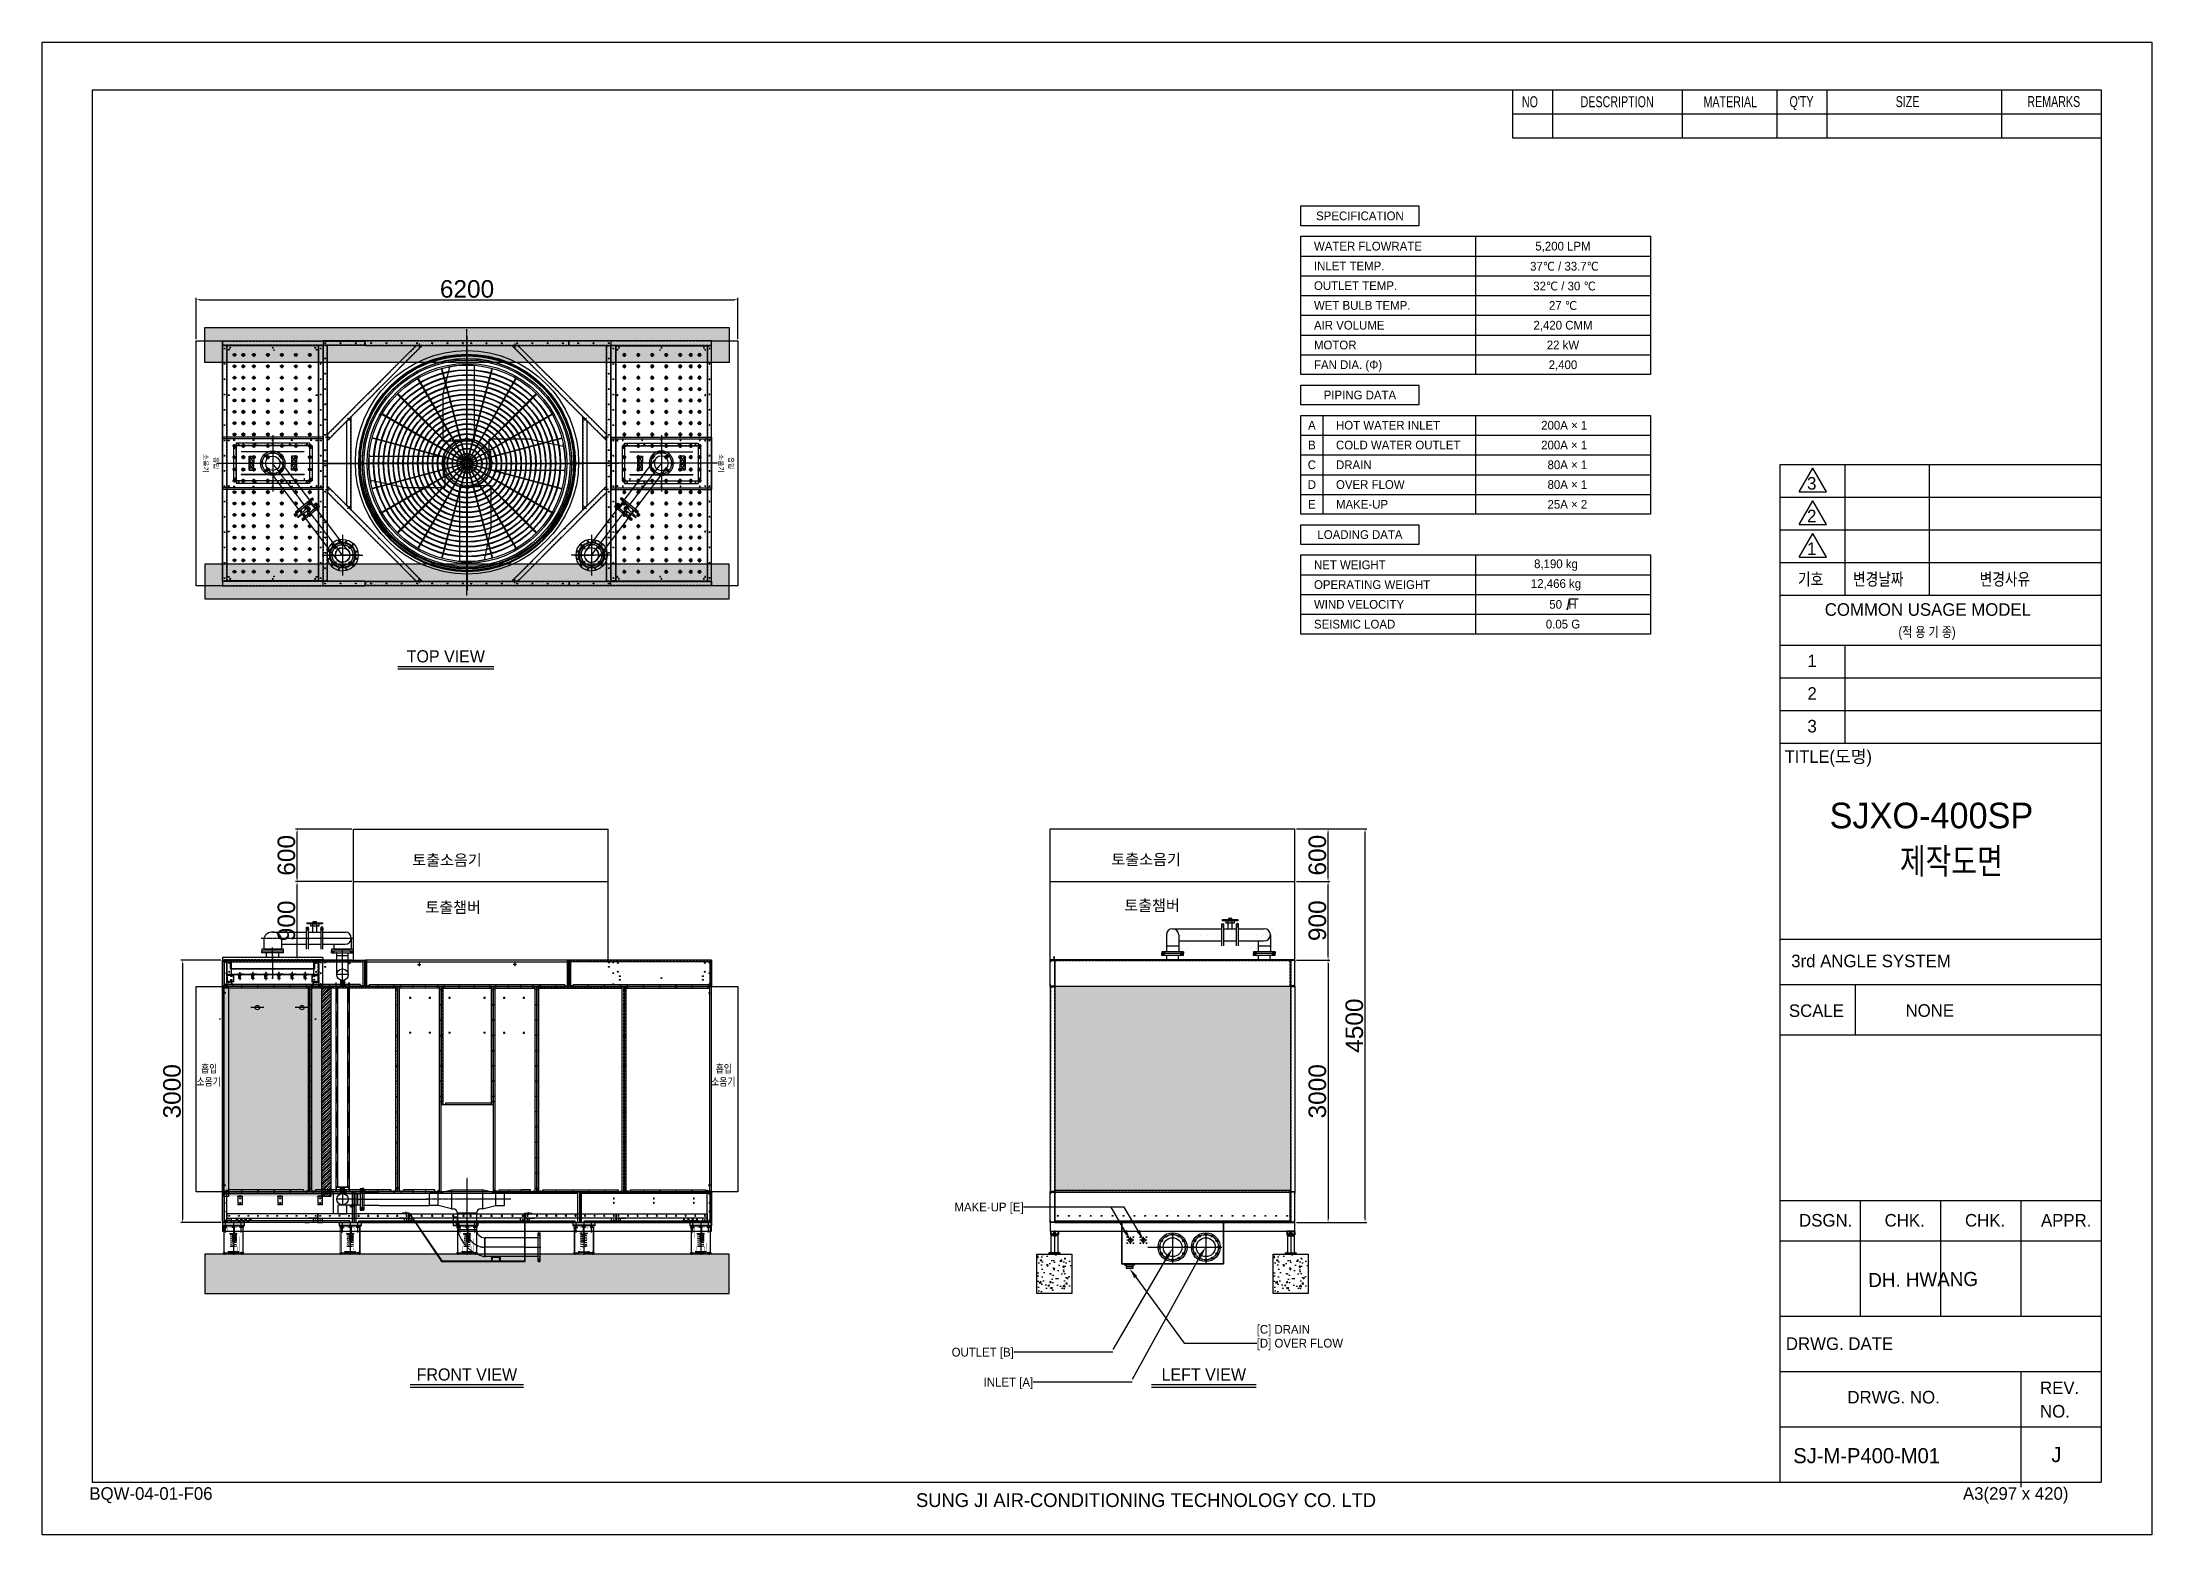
# Model space of a CAD drawing. Header units: millimetres. Extents: x 532 to 24684, y 468 to 17547.
import ezdxf
from ezdxf.enums import TextEntityAlignment as Align

# ---------------------------------------------------------------- set-up
doc = ezdxf.new("R2010")
doc.units = ezdxf.units.MM
for name, pattern in [('CEN', [62, 60, -1, 0, -1]), ('CENTER', [65, 60, -2, 1, -2]), ('CENTER2', [1.125, 0.75, -0.125, 0.125, -0.125]), ('HIDDEN', [9.525, 6.35, -3.175]), ('JIS_02_1.0', [2, 1, -1])]:
    doc.linetypes.add(name, pattern=pattern)
doc.layers.get('Defpoints').update_dxf_attribs({"color": 161})
for name, color, linetype in [('00000. 건축마감', 253, 'Continuous'), ('2.위생-급수', 5, 'Continuous'), ('4', 6, 'Continuous'), ('63', 3, 'Continuous'), ('cen', 8, 'CEN'), ('CENTER', 1, 'CENTER'), ('LINE', 7, 'Continuous'), ('SUB', 6, 'Continuous'), ('TEXT', 7, 'Continuous'), ('냉각탑_box', 1, 'Continuous'), ('냉각탑_dim', 1, 'Continuous'), ('냉각탑_text', 3, 'Continuous'), ('숨은선', 5, 'HIDDEN')]:
    doc.layers.add(name, color=color, linetype=linetype)
doc.styles.get("Standard").update_dxf_attribs({"font": 'arial.ttf'})
doc.styles.add('가는으뜸체', font='')
doc.styles.add('돋움', font='Dotum.ttf', dxfattribs={"width": 0.8})
doc.styles.get('가는으뜸체').set_extended_font_data('SeUtum')
doc.dimstyles.new('1.40', dxfattribs={"dimscale": 40, "dimtxt": 1, "dimasz": 1, "dimexe": 0.5, "dimexo": 0.5, "dimgap": 0.5, "dimtad": 1, "dimdec": 1, "dimzin": 9, "dimdsep": 46, "dimtxsty": 'Standard', "dimcen": 0, "dimclrd": 2, "dimclre": 2, "dimclrt": 3, "dimadec": 0, "dimazin": 0, "dimtfac": 1, "dimtdec": 1, "dimtmove": 1, "dimatfit": 3, "dimfxl": 1, "dimtolj": 1, "dimtzin": 0, "dimlwd": -1, "dimlwe": -1, "dimarcsym": 0})

msp = doc.modelspace()

# ---------------------------------------------------------------- texts
at = {"style": '가는으뜸체'}
for s, height, p in [('SJXO-400SP', 293.155, (20995.73, 8552.48)), ('SJ-M-P400-M01', 172.5132, (20579.68, 1287.57)), ('J', 172.51, (23533.61, 1299.83))]:
    msp.add_text(s, height=height, dxfattribs=at).set_placement(p)
at = {"width": 0.8}
msp.add_text('제작도면', height=293.155, dxfattribs=at).set_placement((21801.13, 8029.97))
at = {"layer": '4', "style": '가는으뜸체'}
msp.add_text('NONE', height=143.761, dxfattribs=at).set_placement((21864.88, 6395.61))
msp.add_text('DH. HWANG', height=161.012, rotation=0.625168, dxfattribs=at).set_placement((21438.86, 3302.25))
at = {"layer": '63'}
for s, height, style, p in [('3', 143.76, '가는으뜸체', (20737.51, 12427.79)), ('2', 143.76, '가는으뜸체', (20737.51, 12054.01)), ('1', 143.76, '가는으뜸체', (20737.51, 11680.23)), ('COMMON USAGE MODEL', 143.761, '가는으뜸체', (20940.24, 10983.99)), ('1', 143.76, '가는으뜸체', (20741.91, 10397.07)), ('2', 143.76, '가는으뜸체', (20741.91, 10023.29)), ('3', 143.76, '가는으뜸체', (20741.91, 9649.51)), ('TITLE(도명)', 143.761, '돋움', (20481.94, 9301.47)), ('3rd ANGLE SYSTEM', 143.761, '가는으뜸체', (20556.26, 6962.78)), ('SCALE', 143.761, '가는으뜸체', (20529.73, 6393.64)), ('DSGN.', 143.761, '가는으뜸체', (20646.19, 3995.44)), ('CHK.', 143.761, '가는으뜸체', (21625.39, 3995.44)), ('CHK.', 143.761, '가는으뜸체', (22545.46, 3995.44)), ('APPR.', 143.761, '가는으뜸체', (23415.41, 3995.44)), ('DRWG. DATE', 143.761, '가는으뜸체', (20494.97, 2583.45)), ('REV.', 143.761, '가는으뜸체', (23404.55, 2078.65)), ('DRWG. NO.', 143.761, '가는으뜸체', (21199.26, 1971.22)), ('NO.', 143.761, '가는으뜸체', (23404.55, 1810.07)), ('BQW-04-01-F06', 143.761, '가는으뜸체', (1072.43, 868.99)), ('A3(297 x 420)', 143.761, '가는으뜸체', (22522.25, 868.99)), ('SUNG JI AIR-CONDITIONING TECHNOLOGY CO. LTD', 156.8302, '가는으뜸체', (10536.63, 786.26))]:
    msp.add_text(s, height=height, dxfattribs=dict(at, style=style)).set_placement(p)
at = {"layer": '63', "width": 0.8}
for s, height, p in [('기호', 143.761, (20633.66, 11331.14)), ('변경날짜', 143.761, (21264.35, 11331.14)), ('변경사유', 143.761, (22713.94, 11331.14)), ('(적 용 기 종)', 115.009, (21783.77, 10741.91))]:
    msp.add_text(s, height=height, dxfattribs=at).set_placement(p)
at = {"layer": 'TEXT', "width": 0.7}
for s, height, p in [('NO', 125.293, (17473.08, 16803.55)), ('DESCRIPTION', 125.2925, (18144.7, 16803.55)), ('MATERIAL', 125.293, (19551.75, 16803.48)), ("Q'TY", 125.293, (20536.76, 16805.22)), ('SIZE', 125.293, (21751.88, 16805.08)), ('REMARKS', 125.293, (23258.88, 16805.08))]:
    msp.add_text(s, height=height, dxfattribs=at).set_placement(p)
at = {"layer": '냉각탑_text', "style": '돋움'}
for s, height, p in [('SPECIFICATION', 100, (15618.61, 15560.12)), ('5,200 LPM', 100, (17943.04, 15213.93)), ('37℃ / 33.7℃', 100, (17959.65, 14983.93)), ('32℃ / 30 ℃', 100, (17959.65, 14757.73)), ('27 ℃', 100, (17943.04, 14535.34)), ('2,420 CMM', 100, (17943.04, 14309.14)), ('22 kW', 100, (17943.04, 14082.95)), ('2,400', 100, (17943.04, 13856.75)), ('PIPING DATA', 100, (15618.61, 13510.56)), ('A', 100, (15068.6, 13164.36)), ('B', 100, (15068.6, 12938.17)), ('C', 100, (15068.6, 12711.97)), ('D', 100, (15068.6, 12485.78)), ('E', 100, (15068.6, 12259.58)), ('LOADING DATA', 100, (15618.61, 11913.39)), ('8,190 kg', 100, (17863.06, 11579.19)), ('12,466 kg', 100, (17863.06, 11352.99)), ('50  H', 100, (17943.04, 11114.8)), ('0.05 G', 100, (17943.04, 10888.61)), ('TOP VIEW', 140, (5153.46, 10520.45)), ('FRONT VIEW', 140, (5394.37, 2302.82)), ('LEFT VIEW', 140, (13830.93, 2302.82))]:
    msp.add_text(s, height=height, dxfattribs=at).set_placement(p, align=Align.MIDDLE_CENTER)
for s, p in [('WATER FLOWRATE', (15092.54, 15213.93)), ('INLET TEMP.', (15092.54, 14987.73)), ('OUTLET TEMP.', (15092.54, 14761.53)), ('WET BULB TEMP.', (15092.54, 14535.34)), ('AIR VOLUME', (15092.54, 14309.14)), ('MOTOR', (15092.54, 14082.95)), ('FAN DIA. (Φ)', (15092.54, 13856.75)), ('HOT WATER INLET', (15344.66, 13164.36)), ('COLD WATER OUTLET', (15344.66, 12938.17)), ('DRAIN', (15344.66, 12711.97)), ('OVER FLOW', (15344.66, 12485.78)), ('MAKE-UP', (15344.66, 12259.58)), ('NET WEIGHT', (15092.54, 11567.19)), ('OPERATING WEIGHT', (15092.54, 11341)), ('WIND VELOCITY', (15092.54, 11114.8)), ('SEISMIC LOAD', (15092.54, 10888.61)), ('[C] DRAIN', (14436.83, 2819.64)), ('[D] OVER FLOW', (14436.83, 2660.91))]:
    msp.add_text(s, height=100, dxfattribs=at).set_placement(p, align=Align.MIDDLE_LEFT)
for s, height, p in [('200A × 1', 100, (18221.05, 13164.36)), ('200A × 1', 100, (18221.05, 12938.17)), ('80A × 1', 100, (18221.05, 12711.97)), ('80A × 1', 100, (18221.05, 12485.78)), ('25A × 2', 100, (18221.05, 12259.58)), ('토출소음기', 126.692, (5564.57, 8188.94)), ('토출소음기', 126.692, (13568.23, 8195.97)), ('토출챔버', 126.692, (5555.58, 7648.27)), ('토출챔버', 126.692, (13556.35, 7670.04)), ('MAKE-UP [E]', 100, (11768.75, 4219.13)), ('OUTLET [B]', 100, (11656.59, 2558.41)), ('INLET [A]', 100, (11877.77, 2215.17))]:
    msp.add_text(s, height=height, dxfattribs=at).set_placement(p, align=Align.MIDDLE_RIGHT)
for s, p in [('소음기', (2404.94, 12728.56)), ('소음기', (8304.26, 12728.56)), ('흡입', (2523.23, 12731.61)), ('흡입', (8422.55, 12731.61))]:
    msp.add_text(s, height=55.657, rotation=270, dxfattribs=at).set_placement(p, align=Align.MIDDLE_CENTER)
at = {"layer": '냉각탑_text', "char_height": 89.5625, "attachment_point": 1, "style": '돋움'}
for insert in [(2273.38, 5846.38), (8165.37, 5846.38)]:
    msp.add_mtext_dynamic_manual_height_columns('{\\fGulim|b0|i0|c129|p50;   흡입}\\P {\\fGulim|b0|i0|c129|p50;소음기}', width=499.0399, gutter_width=622.29, heights=[0], dxfattribs=dict(at, insert=insert))

# ---------------------------------------------------------------- blocks, each defined once
blk = doc.blocks.new('gg')
at = {"layer": '63'}
for p, q in [((37978, -13844), (38053, -13714)), ((38128, -13844), (38053, -13714)), ((37978, -13844), (38128, -13844))]:
    blk.add_line(p, q, dxfattribs=at)
blk = doc.blocks.new('A$C78670588')
at = {"color": 7}
blk.add_circle((7, 7), 4.5, dxfattribs=at)
at = {"layer": 'CENTER'}
for p, q in [((0, 7), (15, 7)), ((0, 7), (15, 7)), ((7, 15), (7, 0)), ((7, 15), (7, 0)), ((7, 15), (7, 0))]:
    blk.add_line(p, q, dxfattribs=at)
blk = doc.blocks.new('A$C27724BD3')
for p, q in [((0, 370), (2696, 370)), ((0, 0), (0, 370)), ((2, 348), (2694, 348)), ((2, 20), (2, 348)), ((2694, 20), (2694, 348)), ((2696, 0), (2696, 370)), ((0, 0), (2696, 0)), ((2, 20), (2694, 20)), ((2, 20), (228, 20)), ((2465, 20), (2496, 20))]:
    blk.add_line(p, q)
at = {"layer": '숨은선', "ltscale": 4}
for p, q in [((0, 350), (2696, 350)), ((0, 2), (2696, 2))]:
    blk.add_line(p, q, dxfattribs=at)
at = {"color": 7}
for p in [(28, 68), (153, 68), (278, 68), (403, 68), (528, 68), (653, 68), (778, 68), (903, 68), (1028, 68), (1153, 68), (1278, 68), (1403, 68), (1528, 68), (1653, 68), (1778, 68), (1903, 68), (2028, 68), (2153, 68), (2278, 68), (2403, 68), (2528, 68), (2653, 68)]:
    blk.add_blockref('A$C78670588', p, dxfattribs=at)
blk = doc.blocks.new('A$C49346F7C')
for p, q in [((0, 350), (0, 0)), ((0, 350), (50, 350)), ((46, 346), (0, 346)), ((2, 348), (2, 346)), ((48, 348), (2, 348)), ((46, 346), (46, 328)), ((46, 328), (50, 328)), ((48, 348), (48, 330)), ((48, 330), (50, 330)), ((50, 330), (50, 350)), ((50, 22), (50, 328)), ((46, 4), (0, 4)), ((0, 0), (50, 0)), ((2, 4), (2, 2)), ((2, 2), (48, 2)), ((46, 4), (46, 22)), ((46, 22), (50, 22)), ((48, 2), (48, 20)), ((48, 20), (50, 20)), ((50, 0), (50, 20))]:
    blk.add_line(p, q)
at = {"layer": '숨은선', "ltscale": 4}
blk.add_line((2, 346), (2, 4), dxfattribs=at)
blk = doc.blocks.new('A$C1FA71DA5')
for p, q in [((50, 350), (0, 350)), ((0, 330), (0, 350)), ((2, 330), (0, 330)), ((4, 328), (0, 328)), ((0, 22), (0, 328)), ((2, 348), (2, 330)), ((2, 348), (48, 348)), ((4, 346), (4, 328)), ((4, 346), (50, 346)), ((48, 348), (48, 346)), ((50, 350), (50, 0)), ((4, 22), (0, 22)), ((0, 0), (0, 20)), ((2, 20), (0, 20)), ((50, 0), (0, 0)), ((2, 2), (2, 20)), ((48, 2), (2, 2)), ((4, 4), (4, 22)), ((4, 4), (50, 4)), ((48, 4), (48, 2))]:
    blk.add_line(p, q)
at = {"layer": '숨은선', "ltscale": 4}
blk.add_line((48, 346), (48, 4), dxfattribs=at)
blk = doc.blocks.new('A$C7D025CAE')
for p, q in [((0, 2355), (0, 7)), ((0, 2355), (50, 2355)), ((50, 2355), (50, 7)), ((50, 7), (0, 7)), ((50, 7), (0, 7))]:
    blk.add_line(p, q)
at = {"layer": 'CENTER'}
for p, q in [((25, 2363), (25, 2348)), ((25, 15), (25, 0)), ((25, 15), (25, 0))]:
    blk.add_line(p, q, dxfattribs=at)
at = {"layer": '숨은선', "ltscale": 4}
for p, q in [((2, 2355), (2, 7)), ((2, 2353), (48, 2353)), ((48, 2355), (48, 7)), ((48, 9), (2, 9)), ((48, 9), (2, 9))]:
    blk.add_line(p, q, dxfattribs=at)
blk = doc.blocks.new('A$C0AB83250')
for p, q in [((0, 2355), (0, 7)), ((50, 2355), (0, 2355)), ((50, 2355), (50, 7)), ((0, 7), (50, 7)), ((0, 7), (50, 7))]:
    blk.add_line(p, q)
at = {"layer": 'CENTER'}
for p, q in [((25, 2363), (25, 2348)), ((25, 15), (25, 0)), ((25, 15), (25, 0))]:
    blk.add_line(p, q, dxfattribs=at)
at = {"layer": '숨은선', "ltscale": 4}
for p, q in [((2, 2355), (2, 7)), ((48, 2353), (2, 2353)), ((48, 2355), (48, 7)), ((2, 9), (48, 9)), ((2, 9), (48, 9))]:
    blk.add_line(p, q, dxfattribs=at)
blk = doc.blocks.new('A$C60F0389E')
for p, q in [((0, 298), (0, 0)), ((0, 298), (50, 298)), ((46, 294), (0, 294)), ((2, 296), (2, 294)), ((48, 296), (2, 296)), ((46, 294), (46, 276)), ((46, 276), (50, 276)), ((48, 296), (48, 278)), ((48, 278), (50, 278)), ((50, 278), (50, 298)), ((50, 22), (50, 276)), ((46, 4), (0, 4)), ((0, 0), (50, 0)), ((2, 4), (2, 2)), ((2, 2), (48, 2)), ((46, 4), (46, 22)), ((46, 22), (50, 22)), ((48, 2), (48, 20)), ((48, 20), (50, 20)), ((50, 0), (50, 20))]:
    blk.add_line(p, q)
at = {"layer": '숨은선', "ltscale": 4}
blk.add_line((2, 294), (2, 4), dxfattribs=at)
blk = doc.blocks.new('A$C2D646304')
for p, q in [((50, 298), (0, 298)), ((0, 278), (0, 298)), ((2, 278), (0, 278)), ((4, 276), (0, 276)), ((0, 22), (0, 276)), ((2, 296), (2, 278)), ((2, 296), (48, 296)), ((4, 294), (4, 276)), ((4, 294), (50, 294)), ((48, 296), (48, 294)), ((50, 298), (50, 0)), ((4, 22), (0, 22)), ((0, 0), (0, 20)), ((2, 20), (0, 20)), ((50, 0), (0, 0)), ((2, 2), (2, 20)), ((48, 2), (2, 2)), ((4, 4), (4, 22)), ((4, 4), (50, 4)), ((48, 4), (48, 2))]:
    blk.add_line(p, q)
at = {"layer": '숨은선', "ltscale": 4}
blk.add_line((48, 294), (48, 4), dxfattribs=at)
blk = doc.blocks.new('A$C7B577C39')
for p, q in [((8, 298), (2704, 298)), ((8, 0), (8, 298)), ((2704, 0), (2704, 298)), ((8, 0), (2704, 0))]:
    blk.add_line(p, q)
at = {"layer": 'CENTER'}
for p, q in [((0, 273), (15, 273)), ((2711, 273), (2696, 273)), ((0, 149), (15, 149)), ((0, 25), (15, 25)), ((2711, 149), (2696, 149)), ((2711, 25), (2696, 25))]:
    blk.add_line(p, q, dxfattribs=at)
at = {"layer": '숨은선', "ltscale": 4}
for p, q in [((10, 0), (10, 298)), ((10, 296), (2702, 296)), ((2702, 0), (2702, 298)), ((10, 2), (2702, 2))]:
    blk.add_line(p, q, dxfattribs=at)
blk = doc.blocks.new('A$C386C60FC')
for p, q in [((1632, 50), (0, 50)), ((0, 50), (0, 0)), ((1632, 50), (1632, 0)), ((1632, 50), (1632, 0)), ((0, 0), (1632, 0))]:
    blk.add_line(p, q)
for centre in [(1177, 25), (1177, 25), (1177, 25), (1177, 25), (1177, 25), (1177, 25), (1177, 25), (1177, 25), (1177, 25), (1177, 25), (1177, 25), (1177, 25), (1177, 25), (1177, 25), (1177, 25), (1177, 25), (1177, 25), (1177, 25), (1177, 25), (1177, 25), (1177, 25), (1177, 25), (1177, 25), (1177, 25), (1352, 25), (1352, 25), (1352, 25), (1352, 25), (1352, 25), (1352, 25), (1352, 25), (1352, 25), (1352, 25), (1352, 25), (1352, 25), (1352, 25), (1527, 25), (1527, 25), (1527, 25), (1527, 25), (1527, 25), (1527, 25), (1527, 25), (1527, 25), (1527, 25), (1527, 25), (1527, 25), (1527, 25)]:
    blk.add_circle(centre, 3)
at = {"layer": 'CENTER'}
for p, q in [((1183, 25), (1171, 25)), ((1183, 25), (1171, 25)), ((1183, 25), (1171, 25)), ((1183, 25), (1171, 25)), ((1183, 25), (1171, 25)), ((1183, 25), (1171, 25)), ((1177, 30), (1177, 20)), ((1177, 30), (1177, 20)), ((1177, 30), (1177, 20)), ((1177, 30), (1177, 20)), ((1177, 30), (1177, 20)), ((1177, 30), (1177, 20)), ((1177, 30), (1177, 20)), ((1177, 30), (1177, 20)), ((1177, 30), (1177, 20)), ((1177, 30), (1177, 20)), ((1177, 30), (1177, 20)), ((1177, 30), (1177, 20)), ((1177, 30), (1177, 20)), ((1177, 30), (1177, 20)), ((1177, 30), (1177, 20)), ((1177, 30), (1177, 20)), ((1177, 30), (1177, 20)), ((1177, 30), (1177, 20)), ((1177, 30), (1177, 20)), ((1177, 30), (1177, 20)), ((1177, 30), (1177, 20)), ((1177, 30), (1177, 20)), ((1177, 30), (1177, 20)), ((1177, 30), (1177, 20)), ((1358, 25), (1346, 25)), ((1358, 25), (1346, 25)), ((1358, 25), (1346, 25)), ((1352, 30), (1352, 20)), ((1352, 30), (1352, 20)), ((1352, 30), (1352, 20)), ((1352, 30), (1352, 20)), ((1352, 30), (1352, 20)), ((1352, 30), (1352, 20)), ((1352, 30), (1352, 20)), ((1352, 30), (1352, 20)), ((1352, 30), (1352, 20)), ((1352, 30), (1352, 20)), ((1352, 30), (1352, 20)), ((1352, 30), (1352, 20)), ((1533, 25), (1521, 25)), ((1533, 25), (1521, 25)), ((1533, 25), (1521, 25)), ((1527, 30), (1527, 20)), ((1527, 30), (1527, 20)), ((1527, 30), (1527, 20)), ((1527, 30), (1527, 20)), ((1527, 30), (1527, 20)), ((1527, 30), (1527, 20)), ((1527, 30), (1527, 20)), ((1527, 30), (1527, 20)), ((1527, 30), (1527, 20)), ((1527, 30), (1527, 20)), ((1527, 30), (1527, 20)), ((1527, 30), (1527, 20))]:
    blk.add_line(p, q, dxfattribs=at)
at = {"layer": '숨은선', "ltscale": 4}
for p, q in [((1632, 48), (0, 48)), ((0, 2), (1632, 2)), ((2, 48), (2, 2)), ((1630, 48), (1630, 2))]:
    blk.add_line(p, q, dxfattribs=at)
blk = doc.blocks.new('A$C44353093')
for p, q in [((0, 50), (1632, 50)), ((0, 50), (0, 0)), ((0, 50), (0, 0)), ((1632, 50), (1632, 0)), ((1632, 0), (0, 0))]:
    blk.add_line(p, q)
for centre in [(105, 25), (105, 25), (105, 25), (105, 25), (105, 25), (105, 25), (105, 25), (105, 25), (105, 25), (105, 25), (105, 25), (105, 25), (280, 25), (280, 25), (280, 25), (280, 25), (280, 25), (280, 25), (280, 25), (280, 25), (280, 25), (280, 25), (280, 25), (280, 25), (455, 25), (455, 25), (455, 25), (455, 25), (455, 25), (455, 25), (455, 25), (455, 25), (455, 25), (455, 25), (455, 25), (455, 25), (455, 25), (455, 25), (455, 25), (455, 25), (455, 25), (455, 25), (455, 25), (455, 25), (455, 25), (455, 25), (455, 25), (455, 25)]:
    blk.add_circle(centre, 3)
at = {"layer": 'CENTER'}
for p, q in [((99, 25), (111, 25)), ((99, 25), (111, 25)), ((99, 25), (111, 25)), ((105, 30), (105, 20)), ((105, 30), (105, 20)), ((105, 30), (105, 20)), ((105, 30), (105, 20)), ((105, 30), (105, 20)), ((105, 30), (105, 20)), ((105, 30), (105, 20)), ((105, 30), (105, 20)), ((105, 30), (105, 20)), ((105, 30), (105, 20)), ((105, 30), (105, 20)), ((105, 30), (105, 20)), ((274, 25), (286, 25)), ((274, 25), (286, 25)), ((274, 25), (286, 25)), ((280, 30), (280, 20)), ((280, 30), (280, 20)), ((280, 30), (280, 20)), ((280, 30), (280, 20)), ((280, 30), (280, 20)), ((280, 30), (280, 20)), ((280, 30), (280, 20)), ((280, 30), (280, 20)), ((280, 30), (280, 20)), ((280, 30), (280, 20)), ((280, 30), (280, 20)), ((280, 30), (280, 20)), ((449, 25), (461, 25)), ((449, 25), (461, 25)), ((449, 25), (461, 25)), ((449, 25), (461, 25)), ((449, 25), (461, 25)), ((449, 25), (461, 25)), ((455, 30), (455, 20)), ((455, 30), (455, 20)), ((455, 30), (455, 20)), ((455, 30), (455, 20)), ((455, 30), (455, 20)), ((455, 30), (455, 20)), ((455, 30), (455, 20)), ((455, 30), (455, 20)), ((455, 30), (455, 20)), ((455, 30), (455, 20)), ((455, 30), (455, 20)), ((455, 30), (455, 20)), ((455, 30), (455, 20)), ((455, 30), (455, 20)), ((455, 30), (455, 20)), ((455, 30), (455, 20)), ((455, 30), (455, 20)), ((455, 30), (455, 20)), ((455, 30), (455, 20)), ((455, 30), (455, 20)), ((455, 30), (455, 20)), ((455, 30), (455, 20)), ((455, 30), (455, 20)), ((455, 30), (455, 20))]:
    blk.add_line(p, q, dxfattribs=at)
at = {"layer": '숨은선', "ltscale": 4}
for p, q in [((0, 48), (1632, 48)), ((1632, 2), (0, 2)), ((2, 48), (2, 2)), ((1630, 48), (1630, 2))]:
    blk.add_line(p, q, dxfattribs=at)
blk = doc.blocks.new('A$C4F062CD0')
for p, q in [((0, 50), (0, 0)), ((0, 50), (2332, 50)), ((0, 50), (0, 0)), ((0, 50), (0, 0)), ((0, 50), (0, 0)), ((0, 50), (2332, 50)), ((0, 50), (0, 0)), ((0, 50), (0, 0)), ((2332, 0), (0, 0)), ((2332, 0), (0, 0)), ((2332, 50), (2332, 0)), ((2332, 50), (2332, 0)), ((2332, 50), (2332, 0)), ((2332, 50), (2332, 0)), ((2332, 50), (2332, 0)), ((2332, 50), (2332, 0)), ((2332, 50), (2332, 0)), ((2332, 50), (2332, 0))]:
    blk.add_line(p, q)
for centre in [(68, 25), (68, 25), (68, 25), (68, 25), (68, 25), (68, 25), (68, 25), (68, 25), (68, 25), (68, 25), (68, 25), (68, 25), (243, 25), (243, 25), (243, 25), (243, 25), (243, 25), (243, 25), (243, 25), (243, 25), (243, 25), (243, 25), (243, 25), (243, 25), (418, 25), (418, 25), (418, 25), (418, 25), (418, 25), (418, 25), (418, 25), (418, 25), (418, 25), (418, 25), (418, 25), (418, 25), (593, 25), (593, 25), (593, 25), (593, 25), (593, 25), (593, 25), (593, 25), (593, 25), (593, 25), (593, 25), (593, 25), (593, 25), (768, 25), (768, 25), (768, 25), (768, 25), (768, 25), (768, 25), (768, 25), (768, 25), (768, 25), (768, 25), (768, 25), (768, 25), (943, 25), (943, 25), (943, 25), (943, 25), (943, 25), (943, 25), (943, 25), (943, 25), (943, 25), (943, 25), (943, 25), (943, 25), (1118, 25), (1118, 25), (1118, 25), (1118, 25), (1118, 25), (1118, 25), (1118, 25), (1118, 25), (1118, 25), (1118, 25), (1118, 25), (1118, 25), (1214, 25), (1214, 25), (1214, 25), (1214, 25), (1214, 25), (1214, 25), (1214, 25), (1214, 25), (1214, 25), (1214, 25), (1214, 25), (1214, 25), (1389, 25), (1389, 25), (1389, 25), (1389, 25), (1389, 25), (1389, 25), (1389, 25), (1389, 25), (1389, 25), (1389, 25), (1389, 25), (1389, 25), (1564, 25), (1564, 25), (1564, 25), (1564, 25), (1564, 25), (1564, 25), (1564, 25), (1564, 25), (1564, 25), (1564, 25), (1564, 25), (1564, 25), (1739, 25), (1739, 25), (1739, 25), (1739, 25), (1739, 25), (1739, 25), (1739, 25), (1739, 25), (1739, 25), (1739, 25), (1739, 25), (1739, 25), (1914, 25), (1914, 25), (1914, 25), (1914, 25), (1914, 25), (1914, 25), (1914, 25), (1914, 25), (1914, 25), (1914, 25), (1914, 25), (1914, 25), (2089, 25), (2089, 25), (2089, 25), (2089, 25), (2089, 25), (2089, 25), (2089, 25), (2089, 25), (2089, 25), (2089, 25), (2089, 25), (2089, 25), (2264, 25), (2264, 25), (2264, 25), (2264, 25), (2264, 25), (2264, 25), (2264, 25), (2264, 25), (2264, 25), (2264, 25), (2264, 25), (2264, 25)]:
    blk.add_circle(centre, 3)
at = {"layer": 'CENTER'}
for p, q in [((74, 25), (62, 25)), ((74, 25), (62, 25)), ((74, 25), (62, 25)), ((68, 30), (68, 20)), ((68, 30), (68, 20)), ((68, 30), (68, 20)), ((68, 30), (68, 20)), ((68, 30), (68, 20)), ((68, 30), (68, 20)), ((68, 30), (68, 20)), ((68, 30), (68, 20)), ((68, 30), (68, 20)), ((68, 30), (68, 20)), ((68, 30), (68, 20)), ((68, 30), (68, 20)), ((249, 25), (237, 25)), ((249, 25), (237, 25)), ((249, 25), (237, 25)), ((243, 30), (243, 20)), ((243, 30), (243, 20)), ((243, 30), (243, 20)), ((243, 30), (243, 20)), ((243, 30), (243, 20)), ((243, 30), (243, 20)), ((243, 30), (243, 20)), ((243, 30), (243, 20)), ((243, 30), (243, 20)), ((243, 30), (243, 20)), ((243, 30), (243, 20)), ((243, 30), (243, 20)), ((424, 25), (412, 25)), ((424, 25), (412, 25)), ((424, 25), (412, 25)), ((418, 30), (418, 20)), ((418, 30), (418, 20)), ((418, 30), (418, 20)), ((418, 30), (418, 20)), ((418, 30), (418, 20)), ((418, 30), (418, 20)), ((418, 30), (418, 20)), ((418, 30), (418, 20)), ((418, 30), (418, 20)), ((418, 30), (418, 20)), ((418, 30), (418, 20)), ((418, 30), (418, 20)), ((599, 25), (587, 25)), ((599, 25), (587, 25)), ((599, 25), (587, 25)), ((593, 30), (593, 20)), ((593, 30), (593, 20)), ((593, 30), (593, 20)), ((593, 30), (593, 20)), ((593, 30), (593, 20)), ((593, 30), (593, 20)), ((593, 30), (593, 20)), ((593, 30), (593, 20)), ((593, 30), (593, 20)), ((593, 30), (593, 20)), ((593, 30), (593, 20)), ((593, 30), (593, 20)), ((774, 25), (762, 25)), ((774, 25), (762, 25)), ((774, 25), (762, 25)), ((768, 30), (768, 20)), ((768, 30), (768, 20)), ((768, 30), (768, 20)), ((768, 30), (768, 20)), ((768, 30), (768, 20)), ((768, 30), (768, 20)), ((768, 30), (768, 20)), ((768, 30), (768, 20)), ((768, 30), (768, 20)), ((768, 30), (768, 20)), ((768, 30), (768, 20)), ((768, 30), (768, 20)), ((949, 25), (937, 25)), ((949, 25), (937, 25)), ((949, 25), (937, 25)), ((943, 30), (943, 20)), ((943, 30), (943, 20)), ((943, 30), (943, 20)), ((943, 30), (943, 20)), ((943, 30), (943, 20)), ((943, 30), (943, 20)), ((943, 30), (943, 20)), ((943, 30), (943, 20)), ((943, 30), (943, 20)), ((943, 30), (943, 20)), ((943, 30), (943, 20)), ((943, 30), (943, 20)), ((1124, 25), (1112, 25)), ((1124, 25), (1112, 25)), ((1124, 25), (1112, 25)), ((1118, 30), (1118, 20)), ((1118, 30), (1118, 20)), ((1118, 30), (1118, 20)), ((1118, 30), (1118, 20)), ((1118, 30), (1118, 20)), ((1118, 30), (1118, 20)), ((1118, 30), (1118, 20)), ((1118, 30), (1118, 20)), ((1118, 30), (1118, 20)), ((1118, 30), (1118, 20)), ((1118, 30), (1118, 20)), ((1118, 30), (1118, 20)), ((1208, 25), (1220, 25)), ((1208, 25), (1220, 25)), ((1208, 25), (1220, 25)), ((1214, 30), (1214, 20)), ((1214, 30), (1214, 20)), ((1214, 30), (1214, 20)), ((1214, 30), (1214, 20)), ((1214, 30), (1214, 20)), ((1214, 30), (1214, 20)), ((1214, 30), (1214, 20)), ((1214, 30), (1214, 20)), ((1214, 30), (1214, 20)), ((1214, 30), (1214, 20)), ((1214, 30), (1214, 20)), ((1214, 30), (1214, 20)), ((1383, 25), (1395, 25)), ((1383, 25), (1395, 25)), ((1383, 25), (1395, 25)), ((1389, 30), (1389, 20)), ((1389, 30), (1389, 20)), ((1389, 30), (1389, 20)), ((1389, 30), (1389, 20)), ((1389, 30), (1389, 20)), ((1389, 30), (1389, 20)), ((1389, 30), (1389, 20)), ((1389, 30), (1389, 20)), ((1389, 30), (1389, 20)), ((1389, 30), (1389, 20)), ((1389, 30), (1389, 20)), ((1389, 30), (1389, 20)), ((1558, 25), (1570, 25)), ((1558, 25), (1570, 25)), ((1558, 25), (1570, 25)), ((1564, 30), (1564, 20)), ((1564, 30), (1564, 20)), ((1564, 30), (1564, 20)), ((1564, 30), (1564, 20)), ((1564, 30), (1564, 20)), ((1564, 30), (1564, 20)), ((1564, 30), (1564, 20)), ((1564, 30), (1564, 20)), ((1564, 30), (1564, 20)), ((1564, 30), (1564, 20)), ((1564, 30), (1564, 20)), ((1564, 30), (1564, 20)), ((1733, 25), (1745, 25)), ((1733, 25), (1745, 25)), ((1733, 25), (1745, 25)), ((1739, 30), (1739, 20)), ((1739, 30), (1739, 20)), ((1739, 30), (1739, 20)), ((1739, 30), (1739, 20)), ((1739, 30), (1739, 20)), ((1739, 30), (1739, 20)), ((1739, 30), (1739, 20)), ((1739, 30), (1739, 20)), ((1739, 30), (1739, 20)), ((1739, 30), (1739, 20)), ((1739, 30), (1739, 20)), ((1739, 30), (1739, 20)), ((1908, 25), (1920, 25)), ((1908, 25), (1920, 25)), ((1908, 25), (1920, 25)), ((1914, 30), (1914, 20)), ((1914, 30), (1914, 20)), ((1914, 30), (1914, 20)), ((1914, 30), (1914, 20)), ((1914, 30), (1914, 20)), ((1914, 30), (1914, 20)), ((1914, 30), (1914, 20)), ((1914, 30), (1914, 20)), ((1914, 30), (1914, 20)), ((1914, 30), (1914, 20)), ((1914, 30), (1914, 20)), ((1914, 30), (1914, 20)), ((2083, 25), (2095, 25)), ((2083, 25), (2095, 25)), ((2083, 25), (2095, 25)), ((2089, 30), (2089, 20)), ((2089, 30), (2089, 20)), ((2089, 30), (2089, 20)), ((2089, 30), (2089, 20)), ((2089, 30), (2089, 20)), ((2089, 30), (2089, 20)), ((2089, 30), (2089, 20)), ((2089, 30), (2089, 20)), ((2089, 30), (2089, 20)), ((2089, 30), (2089, 20)), ((2089, 30), (2089, 20)), ((2089, 30), (2089, 20)), ((2258, 25), (2270, 25)), ((2258, 25), (2270, 25)), ((2258, 25), (2270, 25)), ((2264, 30), (2264, 20)), ((2264, 30), (2264, 20)), ((2264, 30), (2264, 20)), ((2264, 30), (2264, 20)), ((2264, 30), (2264, 20)), ((2264, 30), (2264, 20)), ((2264, 30), (2264, 20)), ((2264, 30), (2264, 20)), ((2264, 30), (2264, 20)), ((2264, 30), (2264, 20)), ((2264, 30), (2264, 20)), ((2264, 30), (2264, 20))]:
    blk.add_line(p, q, dxfattribs=at)
at = {"layer": '숨은선', "ltscale": 4}
for p, q in [((2, 48), (2330, 48)), ((2, 48), (2, 2)), ((2, 48), (2330, 48)), ((2, 48), (2, 2)), ((2330, 2), (2, 2)), ((2330, 2), (2, 2)), ((2330, 48), (2330, 2)), ((2330, 48), (2330, 2)), ((2330, 48), (2330, 2)), ((2330, 48), (2330, 2))]:
    blk.add_line(p, q, dxfattribs=at)
blk = doc.blocks.new('*U26')
blk.add_circle((0, 0), 3)
blk.add_circle((0, 0), 3)
blk.add_circle((0, 0), 3)
blk.add_circle((0, 0), 3)
at = {"layer": 'CENTER'}
for p, q in [((6, 0), (-6, 0)), ((0, 5), (0, -5)), ((0, 5), (0, -5)), ((0, 5), (0, -5)), ((0, 5), (0, -5))]:
    blk.add_line(p, q, dxfattribs=at)
blk = doc.blocks.new('*U27')
at = {"color": 0, "linetype": 'ByBlock', "lineweight": -2}
for p, rotation in [((504723, 163789), 329.9999999999999), ((504783, 163850), 299.9999999999998), ((504866, 163872), 269.9999999999999), ((504948, 163850), 239.9999999999999), ((505009, 163789), 209.9999999999999), ((504723, 163624), 29.99999999999999), ((504783, 163564), 59.99999999999997), ((504866, 163542), 89.99999999999999), ((504948, 163564), 119.9999999999999), ((505009, 163624), 150), ((505031, 163707), 180)]:
    blk.add_blockref('*U26', p, dxfattribs=dict(at, rotation=rotation))
blk.add_blockref('*U26', (504701, 163707), dxfattribs=at)
blk = doc.blocks.new('*U28')
blk.add_circle((0, 0), 3)
blk.add_circle((0, 0), 3)
blk.add_circle((0, 0), 3)
blk.add_circle((0, 0), 3)
at = {"layer": 'CENTER'}
for p, q in [((6, 0), (-6, 0)), ((0, 5), (0, -5)), ((0, 5), (0, -5)), ((0, 5), (0, -5)), ((0, 5), (0, -5))]:
    blk.add_line(p, q, dxfattribs=at)
blk = doc.blocks.new('*U29')
at = {"color": 0, "linetype": 'ByBlock', "lineweight": -2}
for p, rotation in [((504723, 163789), 329.9999999999999), ((504783, 163850), 299.9999999999998), ((504866, 163872), 269.9999999999999), ((504948, 163850), 239.9999999999999), ((505009, 163789), 209.9999999999999), ((504723, 163624), 29.99999999999999), ((504783, 163564), 59.99999999999997), ((504866, 163542), 89.99999999999999), ((504948, 163564), 119.9999999999999), ((505009, 163624), 150), ((505031, 163707), 180)]:
    blk.add_blockref('*U28', p, dxfattribs=dict(at, rotation=rotation))
blk.add_blockref('*U28', (504701, 163707), dxfattribs=at)
blk = doc.blocks.new('A$C034A1E7C')
for p, q in [((0, 55), (0, 1454)), ((0, 55), (0, 1454)), ((0, 55), (0, 1454)), ((0, 55), (0, 1454)), ((0, 55), (0, 1454)), ((3296, 307), (3296, 1454)), ((3296, 55), (3296, 1454)), ((3296, 307), (3296, 1454)), ((3296, 55), (3296, 1454)), ((3296, 307), (3296, 1454)), ((3296, 55), (3296, 1454)), ((3296, 55), (0, 55)), ((3296, 55), (0, 55)), ((3296, 55), (0, 55)), ((3296, 55), (0, 55))]:
    blk.add_line(p, q)
at = {"color": 7}
for p, q in [((0, 1454), (418, 1454)), ((3296, 1454), (2878, 1454))]:
    blk.add_line(p, q, dxfattribs=at)
for centre in [(25, 1429), (25, 1429), (25, 1429), (25, 1429), (25, 1305), (25, 1305), (25, 1305), (25, 1305), (3271, 1429), (3271, 1429), (3271, 1429), (3271, 1429), (3271, 1305), (3271, 1305), (3271, 1305), (3271, 1305), (25, 1130), (25, 1130), (25, 1130), (25, 1130), (3271, 1130), (3271, 1130), (3271, 1130), (3271, 1130), (25, 955), (25, 955), (25, 955), (25, 955), (25, 780), (25, 780), (25, 780), (25, 780), (3271, 780), (3271, 780), (3271, 780), (3271, 780), (3271, 955), (3271, 955), (3271, 955), (3271, 955), (25, 605), (25, 605), (25, 605), (25, 605), (3271, 605), (3271, 605), (3271, 605), (3271, 605), (25, 430), (25, 430), (25, 430), (25, 430), (25, 255), (25, 255), (25, 255), (25, 255), (3271, 430), (3271, 430), (3271, 430), (3271, 430), (3271, 255), (3271, 255), (3271, 255), (3271, 255), (25, 80), (25, 80), (25, 80), (25, 80), (200, 80), (200, 80), (200, 80), (200, 80), (375, 80), (375, 80), (375, 80), (375, 80), (550, 80), (550, 80), (550, 80), (550, 80), (725, 80), (725, 80), (725, 80), (725, 80), (900, 80), (900, 80), (900, 80), (900, 80), (1075, 80), (1075, 80), (1075, 80), (1075, 80), (1250, 80), (1250, 80), (1250, 80), (1250, 80), (1425, 80), (1425, 80), (1425, 80), (1425, 80), (1600, 80), (1600, 80), (1600, 80), (1600, 80), (1696, 80), (1696, 80), (1696, 80), (1696, 80), (1871, 80), (1871, 80), (1871, 80), (1871, 80), (2046, 80), (2046, 80), (2046, 80), (2046, 80), (2221, 80), (2221, 80), (2221, 80), (2221, 80), (2396, 80), (2396, 80), (2396, 80), (2396, 80), (2571, 80), (2571, 80), (2571, 80), (2571, 80), (2746, 80), (2746, 80), (2746, 80), (2746, 80), (2921, 80), (2921, 80), (2921, 80), (2921, 80), (3096, 80), (3096, 80), (3096, 80), (3096, 80), (3271, 80), (3271, 80), (3271, 80), (3271, 80)]:
    blk.add_circle(centre, 4.5)
for centre in [(223, 405), (3073, 405)]:
    blk.add_circle(centre, 150, dxfattribs=at)
blk.add_arc((1648, 1455), 1230, 180.0466, 359.9534, dxfattribs=at)
at = {"layer": 'CENTER'}
for p, q in [((1648, 1550), (1648, 0)), ((1648, 1550), (1648, 0)), ((1648, 1550), (1648, 0)), ((33, 1429), (16, 1429)), ((33, 1305), (16, 1305)), ((25, 1436), (25, 1421)), ((25, 1436), (25, 1421)), ((25, 1436), (25, 1421)), ((25, 1436), (25, 1421)), ((25, 1312), (25, 1297)), ((25, 1312), (25, 1297)), ((25, 1312), (25, 1297)), ((25, 1312), (25, 1297)), ((3263, 1429), (3280, 1429)), ((3263, 1305), (3280, 1305)), ((3271, 1436), (3271, 1421)), ((3271, 1436), (3271, 1421)), ((3271, 1436), (3271, 1421)), ((3271, 1436), (3271, 1421)), ((3271, 1312), (3271, 1297)), ((3271, 1312), (3271, 1297)), ((3271, 1312), (3271, 1297)), ((3271, 1312), (3271, 1297)), ((33, 1130), (16, 1130)), ((25, 1137), (25, 1122)), ((25, 1137), (25, 1122)), ((25, 1137), (25, 1122)), ((25, 1137), (25, 1122)), ((3263, 1130), (3280, 1130)), ((3271, 1137), (3271, 1122)), ((3271, 1137), (3271, 1122)), ((3271, 1137), (3271, 1122)), ((3271, 1137), (3271, 1122)), ((33, 955), (16, 955)), ((33, 780), (16, 780)), ((25, 962), (25, 947)), ((25, 962), (25, 947)), ((25, 962), (25, 947)), ((25, 962), (25, 947)), ((25, 787), (25, 772)), ((25, 787), (25, 772)), ((25, 787), (25, 772)), ((25, 787), (25, 772)), ((3262, 780), (3279, 780)), ((3263, 955), (3280, 955)), ((3271, 962), (3271, 947)), ((3271, 962), (3271, 947)), ((3271, 962), (3271, 947)), ((3271, 962), (3271, 947)), ((3271, 787), (3271, 772)), ((3271, 787), (3271, 772)), ((3271, 787), (3271, 772)), ((3271, 787), (3271, 772)), ((33, 605), (16, 605)), ((25, 612), (25, 597)), ((25, 612), (25, 597)), ((25, 612), (25, 597)), ((25, 612), (25, 597)), ((223, 605), (223, 205)), ((3073, 605), (3073, 205)), ((3262, 605), (3280, 605)), ((3271, 612), (3271, 597)), ((3271, 612), (3271, 597)), ((3271, 612), (3271, 597)), ((3271, 612), (3271, 597)), ((33, 430), (16, 430)), ((33, 255), (16, 255)), ((23, 405), (423, 405)), ((25, 437), (25, 422)), ((25, 437), (25, 422)), ((25, 437), (25, 422)), ((25, 437), (25, 422)), ((25, 262), (25, 247)), ((25, 262), (25, 247)), ((25, 262), (25, 247)), ((25, 262), (25, 247)), ((3273, 405), (2873, 405)), ((3263, 430), (3280, 430)), ((3263, 255), (3280, 255)), ((3271, 437), (3271, 422)), ((3271, 437), (3271, 422)), ((3271, 437), (3271, 422)), ((3271, 437), (3271, 422)), ((3271, 262), (3271, 247)), ((3271, 262), (3271, 247)), ((3271, 262), (3271, 247)), ((3271, 262), (3271, 247)), ((33, 80), (16, 80)), ((25, 87), (25, 72)), ((25, 87), (25, 72)), ((25, 87), (25, 72)), ((25, 87), (25, 72)), ((208, 80), (191, 80)), ((200, 87), (200, 72)), ((200, 87), (200, 72)), ((200, 87), (200, 72)), ((200, 87), (200, 72)), ((383, 80), (366, 80)), ((375, 87), (375, 72)), ((375, 87), (375, 72)), ((375, 87), (375, 72)), ((375, 87), (375, 72)), ((558, 80), (541, 80)), ((550, 87), (550, 72)), ((550, 87), (550, 72)), ((550, 87), (550, 72)), ((550, 87), (550, 72)), ((733, 80), (716, 80)), ((725, 87), (725, 72)), ((725, 87), (725, 72)), ((725, 87), (725, 72)), ((725, 87), (725, 72)), ((908, 80), (891, 80)), ((900, 87), (900, 72)), ((900, 87), (900, 72)), ((900, 87), (900, 72)), ((900, 87), (900, 72)), ((1083, 80), (1066, 80)), ((1075, 87), (1075, 72)), ((1075, 87), (1075, 72)), ((1075, 87), (1075, 72)), ((1075, 87), (1075, 72)), ((1258, 80), (1241, 80)), ((1250, 87), (1250, 72)), ((1250, 87), (1250, 72)), ((1250, 87), (1250, 72)), ((1250, 87), (1250, 72)), ((1433, 80), (1416, 80)), ((1425, 87), (1425, 72)), ((1425, 87), (1425, 72)), ((1425, 87), (1425, 72)), ((1425, 87), (1425, 72)), ((1608, 80), (1591, 80)), ((1600, 87), (1600, 72)), ((1600, 87), (1600, 72)), ((1600, 87), (1600, 72)), ((1600, 87), (1600, 72)), ((1688, 80), (1705, 80)), ((1696, 87), (1696, 72)), ((1696, 87), (1696, 72)), ((1696, 87), (1696, 72)), ((1696, 87), (1696, 72)), ((1863, 80), (1880, 80)), ((1871, 87), (1871, 72)), ((1871, 87), (1871, 72)), ((1871, 87), (1871, 72)), ((1871, 87), (1871, 72)), ((2038, 80), (2055, 80)), ((2046, 87), (2046, 72)), ((2046, 87), (2046, 72)), ((2046, 87), (2046, 72)), ((2046, 87), (2046, 72)), ((2213, 80), (2230, 80)), ((2221, 87), (2221, 72)), ((2221, 87), (2221, 72)), ((2221, 87), (2221, 72)), ((2221, 87), (2221, 72)), ((2388, 80), (2405, 80)), ((2396, 87), (2396, 72)), ((2396, 87), (2396, 72)), ((2396, 87), (2396, 72)), ((2396, 87), (2396, 72)), ((2563, 80), (2580, 80)), ((2571, 87), (2571, 72)), ((2571, 87), (2571, 72)), ((2571, 87), (2571, 72)), ((2571, 87), (2571, 72)), ((2738, 80), (2755, 80)), ((2746, 87), (2746, 72)), ((2746, 87), (2746, 72)), ((2746, 87), (2746, 72)), ((2746, 87), (2746, 72)), ((2913, 80), (2930, 80)), ((2921, 87), (2921, 72)), ((2921, 87), (2921, 72)), ((2921, 87), (2921, 72)), ((2921, 87), (2921, 72)), ((3088, 80), (3105, 80)), ((3096, 87), (3096, 72)), ((3096, 87), (3096, 72)), ((3096, 87), (3096, 72)), ((3096, 87), (3096, 72)), ((3263, 80), (3280, 80)), ((3271, 87), (3271, 72)), ((3271, 87), (3271, 72)), ((3271, 87), (3271, 72)), ((3271, 87), (3271, 72))]:
    blk.add_line(p, q, dxfattribs=at)
at = {"color": 7, "rotation": 15}
blk.add_blockref('*U27', (-445069, -288393), dxfattribs=at)
at = {"color": 7, "xscale": -1, "rotation": 344.9999999998786}
blk.add_blockref('*U29', (448365, -288393), dxfattribs=at)
blk = doc.blocks.new('A$C59334D22')
for p, q in [((3424, 1607), (128, 1607)), ((128, 1607), (128, 208)), ((128, 1607), (128, 208)), ((3424, 1607), (3424, 208)), ((3424, 1607), (3424, 208)), ((3424, 1355), (3424, 208)), ((3424, 1355), (3424, 208))]:
    blk.add_line(p, q)
at = {"color": 7}
for p, q in [((128, 208), (546, 208)), ((3424, 208), (3006, 208))]:
    blk.add_line(p, q, dxfattribs=at)
for centre in [(153, 1582), (153, 1582), (153, 1582), (153, 1582), (328, 1582), (328, 1582), (328, 1582), (328, 1582), (503, 1582), (503, 1582), (503, 1582), (503, 1582), (678, 1582), (678, 1582), (678, 1582), (678, 1582), (853, 1582), (853, 1582), (853, 1582), (853, 1582), (1028, 1582), (1028, 1582), (1028, 1582), (1028, 1582), (1203, 1582), (1203, 1582), (1203, 1582), (1203, 1582), (1378, 1582), (1378, 1582), (1378, 1582), (1378, 1582), (1553, 1582), (1553, 1582), (1553, 1582), (1553, 1582), (1728, 1582), (1728, 1582), (1728, 1582), (1728, 1582), (1824, 1582), (1824, 1582), (1824, 1582), (1824, 1582), (1999, 1582), (1999, 1582), (1999, 1582), (1999, 1582), (2174, 1582), (2174, 1582), (2174, 1582), (2174, 1582), (2349, 1582), (2349, 1582), (2349, 1582), (2349, 1582), (2524, 1582), (2524, 1582), (2524, 1582), (2524, 1582), (2699, 1582), (2699, 1582), (2699, 1582), (2699, 1582), (2874, 1582), (2874, 1582), (2874, 1582), (2874, 1582), (3049, 1582), (3049, 1582), (3049, 1582), (3049, 1582), (3224, 1582), (3224, 1582), (3224, 1582), (3224, 1582), (3399, 1582), (3399, 1582), (3399, 1582), (3399, 1582), (153, 1407), (153, 1407), (153, 1407), (153, 1407), (153, 1232), (153, 1232), (153, 1232), (153, 1232), (3399, 1407), (3399, 1407), (3399, 1407), (3399, 1407), (3399, 1232), (3399, 1232), (3399, 1232), (3399, 1232), (153, 1057), (153, 1057), (153, 1057), (153, 1057), (3399, 1057), (3399, 1057), (3399, 1057), (3399, 1057), (153, 882), (153, 882), (153, 882), (153, 882), (3399, 882), (3399, 882), (3399, 882), (3399, 882), (153, 707), (153, 707), (153, 707), (153, 707), (153, 532), (153, 532), (153, 532), (153, 532), (3399, 707), (3399, 707), (3399, 707), (3399, 707), (3399, 532), (3399, 532), (3399, 532), (3399, 532), (153, 357), (153, 357), (153, 357), (153, 357), (3399, 357), (3399, 357), (3399, 357), (3399, 357), (153, 233), (153, 233), (153, 233), (153, 233), (3399, 233), (3399, 233), (3399, 233), (3399, 233)]:
    blk.add_circle(centre, 4.5)
blk.add_arc((1776, 207), 1230, 0.0466, 179.9534, dxfattribs=at)
at = {"layer": 'CENTER'}
for p, q in [((161, 1582), (144, 1582)), ((153, 1574), (153, 1589)), ((153, 1574), (153, 1589)), ((153, 1574), (153, 1589)), ((153, 1574), (153, 1589)), ((336, 1582), (319, 1582)), ((328, 1574), (328, 1589)), ((328, 1574), (328, 1589)), ((328, 1574), (328, 1589)), ((328, 1574), (328, 1589)), ((511, 1582), (494, 1582)), ((503, 1574), (503, 1589)), ((503, 1574), (503, 1589)), ((503, 1574), (503, 1589)), ((503, 1574), (503, 1589)), ((686, 1582), (669, 1582)), ((678, 1574), (678, 1589)), ((678, 1574), (678, 1589)), ((678, 1574), (678, 1589)), ((678, 1574), (678, 1589)), ((861, 1582), (844, 1582)), ((853, 1574), (853, 1589)), ((853, 1574), (853, 1589)), ((853, 1574), (853, 1589)), ((853, 1574), (853, 1589)), ((1036, 1582), (1019, 1582)), ((1028, 1574), (1028, 1589)), ((1028, 1574), (1028, 1589)), ((1028, 1574), (1028, 1589)), ((1028, 1574), (1028, 1589)), ((1211, 1582), (1194, 1582)), ((1203, 1574), (1203, 1589)), ((1203, 1574), (1203, 1589)), ((1203, 1574), (1203, 1589)), ((1203, 1574), (1203, 1589)), ((1386, 1582), (1369, 1582)), ((1378, 1574), (1378, 1589)), ((1378, 1574), (1378, 1589)), ((1378, 1574), (1378, 1589)), ((1378, 1574), (1378, 1589)), ((1561, 1582), (1544, 1582)), ((1553, 1574), (1553, 1589)), ((1553, 1574), (1553, 1589)), ((1553, 1574), (1553, 1589)), ((1553, 1574), (1553, 1589)), ((1736, 1582), (1719, 1582)), ((1728, 1574), (1728, 1589)), ((1728, 1574), (1728, 1589)), ((1728, 1574), (1728, 1589)), ((1728, 1574), (1728, 1589)), ((1776, 111), (1776, 1662)), ((1776, 111), (1776, 1662)), ((1816, 1582), (1833, 1582)), ((1824, 1574), (1824, 1589)), ((1824, 1574), (1824, 1589)), ((1824, 1574), (1824, 1589)), ((1824, 1574), (1824, 1589)), ((1991, 1582), (2008, 1582)), ((1999, 1574), (1999, 1589)), ((1999, 1574), (1999, 1589)), ((1999, 1574), (1999, 1589)), ((1999, 1574), (1999, 1589)), ((2166, 1582), (2183, 1582)), ((2174, 1574), (2174, 1589)), ((2174, 1574), (2174, 1589)), ((2174, 1574), (2174, 1589)), ((2174, 1574), (2174, 1589)), ((2341, 1582), (2358, 1582)), ((2349, 1574), (2349, 1589)), ((2349, 1574), (2349, 1589)), ((2349, 1574), (2349, 1589)), ((2349, 1574), (2349, 1589)), ((2516, 1582), (2533, 1582)), ((2524, 1574), (2524, 1589)), ((2524, 1574), (2524, 1589)), ((2524, 1574), (2524, 1589)), ((2524, 1574), (2524, 1589)), ((2691, 1582), (2708, 1582)), ((2699, 1574), (2699, 1589)), ((2699, 1574), (2699, 1589)), ((2699, 1574), (2699, 1589)), ((2699, 1574), (2699, 1589)), ((2866, 1582), (2883, 1582)), ((2874, 1574), (2874, 1589)), ((2874, 1574), (2874, 1589)), ((2874, 1574), (2874, 1589)), ((2874, 1574), (2874, 1589)), ((3041, 1582), (3058, 1582)), ((3049, 1574), (3049, 1589)), ((3049, 1574), (3049, 1589)), ((3049, 1574), (3049, 1589)), ((3049, 1574), (3049, 1589)), ((3216, 1582), (3233, 1582)), ((3224, 1574), (3224, 1589)), ((3224, 1574), (3224, 1589)), ((3224, 1574), (3224, 1589)), ((3224, 1574), (3224, 1589)), ((3391, 1582), (3408, 1582)), ((3399, 1574), (3399, 1589)), ((3399, 1574), (3399, 1589)), ((3399, 1574), (3399, 1589)), ((3399, 1574), (3399, 1589)), ((161, 1407), (144, 1407)), ((161, 1232), (144, 1232)), ((153, 1399), (153, 1414)), ((153, 1399), (153, 1414)), ((153, 1399), (153, 1414)), ((153, 1399), (153, 1414)), ((153, 1224), (153, 1239)), ((153, 1224), (153, 1239)), ((153, 1224), (153, 1239)), ((153, 1224), (153, 1239)), ((3391, 1407), (3408, 1407)), ((3391, 1232), (3408, 1232)), ((3399, 1399), (3399, 1414)), ((3399, 1399), (3399, 1414)), ((3399, 1399), (3399, 1414)), ((3399, 1399), (3399, 1414)), ((3399, 1224), (3399, 1239)), ((3399, 1224), (3399, 1239)), ((3399, 1224), (3399, 1239)), ((3399, 1224), (3399, 1239)), ((161, 1057), (144, 1057)), ((153, 1049), (153, 1064)), ((153, 1049), (153, 1064)), ((153, 1049), (153, 1064)), ((153, 1049), (153, 1064)), ((3391, 1057), (3408, 1057)), ((3399, 1049), (3399, 1064)), ((3399, 1049), (3399, 1064)), ((3399, 1049), (3399, 1064)), ((3399, 1049), (3399, 1064)), ((162, 882), (145, 882)), ((153, 874), (153, 889)), ((153, 874), (153, 889)), ((153, 874), (153, 889)), ((153, 874), (153, 889)), ((3391, 882), (3408, 882)), ((3399, 874), (3399, 889)), ((3399, 874), (3399, 889)), ((3399, 874), (3399, 889)), ((3399, 874), (3399, 889)), ((162, 707), (145, 707)), ((162, 532), (145, 532)), ((153, 699), (153, 714)), ((153, 699), (153, 714)), ((153, 699), (153, 714)), ((153, 699), (153, 714)), ((153, 524), (153, 539)), ((153, 524), (153, 539)), ((153, 524), (153, 539)), ((153, 524), (153, 539)), ((3391, 707), (3408, 707)), ((3391, 532), (3408, 532)), ((3399, 699), (3399, 714)), ((3399, 699), (3399, 714)), ((3399, 699), (3399, 714)), ((3399, 699), (3399, 714)), ((3399, 524), (3399, 539)), ((3399, 524), (3399, 539)), ((3399, 524), (3399, 539)), ((3399, 524), (3399, 539)), ((162, 357), (145, 357)), ((153, 349), (153, 364)), ((153, 349), (153, 364)), ((153, 349), (153, 364)), ((153, 349), (153, 364)), ((3391, 357), (3408, 357)), ((3399, 349), (3399, 364)), ((3399, 349), (3399, 364)), ((3399, 349), (3399, 364)), ((3399, 349), (3399, 364)), ((0, 207), (3515, 207)), ((162, 233), (145, 233)), ((153, 225), (153, 240)), ((153, 225), (153, 240)), ((153, 225), (153, 240)), ((153, 225), (153, 240)), ((3391, 233), (3408, 233)), ((3399, 225), (3399, 240)), ((3399, 225), (3399, 240)), ((3399, 225), (3399, 240)), ((3399, 225), (3399, 240))]:
    blk.add_line(p, q, dxfattribs=at)
blk = doc.blocks.new('A$C5D064833')
for p, q in [((0, 50), (2696, 50)), ((0, 50), (0, 0)), ((0, 50), (0, 0)), ((2696, 50), (2696, 0)), ((2696, 50), (2696, 0)), ((2696, 50), (2696, 0)), ((0, 0), (2696, 0))]:
    blk.add_line(p, q)
for centre in [(148, 25), (323, 25), (498, 25), (673, 25), (848, 25), (1023, 25), (1198, 25), (1322, 25), (1374, 25), (1498, 25), (1673, 25), (1848, 25), (2023, 25), (2198, 25), (2373, 25), (2548, 25)]:
    blk.add_circle(centre, 3)
at = {"layer": 'CENTER'}
for p, q in [((155, 25), (140, 25)), ((155, 25), (140, 25)), ((155, 25), (140, 25)), ((155, 25), (140, 25)), ((148, 33), (148, 16)), ((330, 25), (315, 25)), ((330, 25), (315, 25)), ((330, 25), (315, 25)), ((330, 25), (315, 25)), ((323, 33), (323, 16)), ((505, 25), (490, 25)), ((505, 25), (490, 25)), ((505, 25), (490, 25)), ((505, 25), (490, 25)), ((498, 34), (498, 16)), ((680, 25), (665, 25)), ((680, 25), (665, 25)), ((680, 25), (665, 25)), ((680, 25), (665, 25)), ((673, 34), (673, 17)), ((855, 25), (840, 25)), ((855, 25), (840, 25)), ((855, 25), (840, 25)), ((855, 25), (840, 25)), ((848, 33), (848, 16)), ((1030, 25), (1015, 25)), ((1030, 25), (1015, 25)), ((1030, 25), (1015, 25)), ((1030, 25), (1015, 25)), ((1023, 33), (1023, 16)), ((1205, 25), (1190, 25)), ((1205, 25), (1190, 25)), ((1205, 25), (1190, 25)), ((1205, 25), (1190, 25)), ((1198, 33), (1198, 16)), ((1329, 25), (1314, 25)), ((1329, 25), (1314, 25)), ((1329, 25), (1314, 25)), ((1329, 25), (1314, 25)), ((1322, 33), (1322, 16)), ((1366, 25), (1381, 25)), ((1366, 25), (1381, 25)), ((1366, 25), (1381, 25)), ((1366, 25), (1381, 25)), ((1374, 33), (1374, 16)), ((1490, 25), (1505, 25)), ((1490, 25), (1505, 25)), ((1490, 25), (1505, 25)), ((1490, 25), (1505, 25)), ((1498, 33), (1498, 16)), ((1665, 25), (1680, 25)), ((1665, 25), (1680, 25)), ((1665, 25), (1680, 25)), ((1665, 25), (1680, 25)), ((1673, 33), (1673, 16)), ((1840, 25), (1855, 25)), ((1840, 25), (1855, 25)), ((1840, 25), (1855, 25)), ((1840, 25), (1855, 25)), ((1848, 33), (1848, 16)), ((2015, 25), (2030, 25)), ((2015, 25), (2030, 25)), ((2015, 25), (2030, 25)), ((2015, 25), (2030, 25)), ((2023, 33), (2023, 16)), ((2190, 25), (2205, 25)), ((2190, 25), (2205, 25)), ((2190, 25), (2205, 25)), ((2190, 25), (2205, 25)), ((2198, 33), (2198, 16)), ((2365, 25), (2380, 25)), ((2365, 25), (2380, 25)), ((2365, 25), (2380, 25)), ((2365, 25), (2380, 25)), ((2373, 33), (2373, 16)), ((2540, 25), (2555, 25)), ((2540, 25), (2555, 25)), ((2540, 25), (2555, 25)), ((2540, 25), (2555, 25)), ((2548, 33), (2548, 16))]:
    blk.add_line(p, q, dxfattribs=at)
at = {"layer": '숨은선', "ltscale": 4}
for p, q in [((2, 48), (2694, 48)), ((2, 48), (2, 2)), ((2, 48), (2, 2)), ((2694, 2), (2, 2)), ((2694, 48), (2694, 2)), ((2694, 48), (2694, 2)), ((2694, 48), (2694, 2))]:
    blk.add_line(p, q, dxfattribs=at)
blk = doc.blocks.new('A$C7F472D06')
for p, q in [((0, 1046), (2690, 1046)), ((0, 1046), (0, 0)), ((2690, 1046), (2690, 0)), ((0, 0), (2690, 0))]:
    blk.add_line(p, q)
for centre, radius in [((22, 1010), 4.5), ((45, 1025), 4.5), ((565, 1025), 4.5), ((1085, 1025), 4.5), ((1605, 1025), 4.5), ((2125, 1025), 4.5), ((2645, 1025), 4.5), ((2668, 1010), 4.5), ((105, 947), 15.5), ((105, 787), 15.5), ((235, 947), 15.5), ((235, 787), 15.5), ((365, 947), 15.5), ((365, 787), 15.5), ((495, 947), 15.5), ((495, 787), 15.5), ((625, 947), 15.5), ((625, 787), 15.5), ((755, 947), 15.5), ((755, 787), 15.5), ((885, 947), 15.5), ((885, 787), 15.5), ((1015, 947), 15.5), ((1015, 787), 15.5), ((1145, 947), 15.5), ((1145, 787), 15.5), ((1275, 947), 15.5), ((1275, 787), 15.5), ((1415, 947), 15.5), ((1415, 787), 15.5), ((1545, 947), 15.5), ((1545, 787), 15.5), ((1675, 947), 15.5), ((1675, 787), 15.5), ((1805, 947), 15.5), ((1805, 787), 15.5), ((1935, 947), 15.5), ((1935, 787), 15.5), ((2065, 947), 15.5), ((2065, 787), 15.5), ((2195, 947), 15.5), ((2195, 787), 15.5), ((2325, 947), 15.5), ((2325, 787), 15.5), ((2455, 947), 15.5), ((2455, 787), 15.5), ((2585, 947), 15.5), ((2585, 787), 15.5), ((22, 523), 4.5), ((50, 538), 3), ((105, 627), 15.5), ((235, 627), 15.5), ((365, 627), 15.5), ((495, 627), 15.5), ((625, 627), 15.5), ((755, 627), 15.5), ((885, 627), 15.5), ((1015, 627), 15.5), ((1145, 627), 15.5), ((1275, 627), 15.5), ((1415, 627), 15.5), ((1545, 627), 15.5), ((1675, 627), 15.5), ((1805, 627), 15.5), ((1935, 627), 15.5), ((2065, 627), 15.5), ((2195, 627), 15.5), ((2325, 627), 15.5), ((2455, 627), 15.5), ((2585, 627), 15.5), ((2640, 538), 3), ((2668, 523), 4.5), ((105, 467), 15.5), ((105, 307), 15.5), ((235, 467), 15.5), ((235, 307), 15.5), ((365, 467), 15.5), ((365, 307), 15.5), ((495, 467), 15.5), ((495, 307), 15.5), ((625, 467), 15.5), ((625, 307), 15.5), ((755, 467), 15.5), ((755, 307), 15.5), ((885, 467), 15.5), ((885, 307), 15.5), ((1015, 467), 15.5), ((1015, 307), 15.5), ((1145, 467), 15.5), ((1145, 307), 15.5), ((1275, 467), 15.5), ((1275, 307), 15.5), ((1345, 386), 4.5), ((1415, 467), 15.5), ((1415, 307), 15.5), ((1545, 467), 15.5), ((1545, 307), 15.5), ((1675, 467), 15.5), ((1675, 307), 15.5), ((1805, 467), 15.5), ((1805, 307), 15.5), ((1935, 467), 15.5), ((1935, 307), 15.5), ((2065, 467), 15.5), ((2065, 307), 15.5), ((2195, 467), 15.5), ((2195, 307), 15.5), ((2325, 467), 15.5), ((2325, 307), 15.5), ((2455, 467), 15.5), ((2455, 307), 15.5), ((2585, 467), 15.5), ((2585, 307), 15.5), ((22, 36), 4.5), ((45, 21), 4.5), ((105, 187), 15.5), ((105, 87), 15.5), ((235, 187), 15.5), ((235, 87), 15.5), ((365, 187), 15.5), ((365, 87), 15.5), ((495, 187), 15.5), ((495, 87), 15.5), ((565, 21), 4.5), ((625, 187), 15.5), ((625, 87), 15.5), ((755, 187), 15.5), ((755, 87), 15.5), ((885, 187), 15.5), ((885, 87), 15.5), ((1015, 187), 15.5), ((1015, 87), 15.5), ((1085, 21), 4.5), ((1145, 187), 15.5), ((1145, 87), 15.5), ((1275, 187), 15.5), ((1275, 87), 15.5), ((1415, 187), 15.5), ((1415, 87), 15.5), ((1545, 187), 15.5), ((1545, 87), 15.5), ((1605, 21), 4.5), ((1675, 187), 15.5), ((1675, 87), 15.5), ((1805, 187), 15.5), ((1805, 87), 15.5), ((1935, 187), 15.5), ((1935, 87), 15.5), ((2065, 187), 15.5), ((2065, 87), 15.5), ((2125, 21), 4.5), ((2195, 187), 15.5), ((2195, 87), 15.5), ((2325, 187), 15.5), ((2325, 87), 15.5), ((2455, 187), 15.5), ((2455, 87), 15.5), ((2585, 187), 15.5), ((2585, 87), 15.5), ((2645, 21), 4.5), ((2668, 36), 4.5)]:
    blk.add_circle(centre, radius)
at = {"layer": 'CENTER'}
for p, q in [((15, 1010), (30, 1010)), ((28, 1010), (16, 1010)), ((16, 1010), (28, 1010)), ((22, 1018), (22, 1003)), ((38, 1025), (53, 1025)), ((51, 1025), (39, 1025)), ((39, 1025), (51, 1025)), ((45, 1033), (45, 1018)), ((105, 969), (105, 925)), ((235, 969), (235, 925)), ((365, 969), (365, 925)), ((495, 969), (495, 925)), ((558, 1025), (573, 1025)), ((571, 1025), (559, 1025)), ((559, 1025), (571, 1025)), ((565, 1033), (565, 1018)), ((625, 969), (625, 925)), ((755, 969), (755, 925)), ((885, 969), (885, 925)), ((1015, 969), (1015, 925)), ((1078, 1025), (1093, 1025)), ((1091, 1025), (1079, 1025)), ((1079, 1025), (1091, 1025)), ((1085, 1033), (1085, 1018)), ((1145, 969), (1145, 925)), ((1275, 969), (1275, 925)), ((1415, 969), (1415, 925)), ((1545, 969), (1545, 925)), ((1598, 1025), (1613, 1025)), ((1611, 1025), (1599, 1025)), ((1599, 1025), (1611, 1025)), ((1605, 1033), (1605, 1018)), ((1675, 969), (1675, 925)), ((1805, 969), (1805, 925)), ((1935, 969), (1935, 925)), ((2065, 969), (2065, 925)), ((2118, 1025), (2133, 1025)), ((2131, 1025), (2119, 1025)), ((2119, 1025), (2131, 1025)), ((2125, 1033), (2125, 1018)), ((2195, 969), (2195, 925)), ((2325, 969), (2325, 925)), ((2455, 969), (2455, 925)), ((2585, 969), (2585, 925)), ((2653, 1025), (2638, 1025)), ((2639, 1025), (2651, 1025)), ((2651, 1025), (2639, 1025)), ((2645, 1033), (2645, 1018)), ((2645, 1031), (2645, 1019)), ((2676, 1010), (2661, 1010)), ((2662, 1010), (2674, 1010)), ((2674, 1010), (2662, 1010)), ((2668, 1018), (2668, 1003)), ((83, 947), (127, 947)), ((83, 787), (127, 787)), ((88, 947), (122, 947)), ((88, 787), (122, 787)), ((105, 930), (105, 964)), ((105, 964), (105, 930)), ((105, 930), (105, 964)), ((105, 809), (105, 765)), ((105, 770), (105, 804)), ((105, 804), (105, 770)), ((105, 770), (105, 804)), ((213, 947), (257, 947)), ((213, 787), (257, 787)), ((218, 947), (252, 947)), ((218, 787), (252, 787)), ((235, 930), (235, 964)), ((235, 964), (235, 930)), ((235, 930), (235, 964)), ((235, 809), (235, 765)), ((235, 770), (235, 804)), ((235, 804), (235, 770)), ((235, 770), (235, 804)), ((343, 947), (387, 947)), ((343, 787), (387, 787)), ((348, 947), (382, 947)), ((348, 787), (382, 787)), ((365, 930), (365, 964)), ((365, 964), (365, 930)), ((365, 930), (365, 964)), ((365, 809), (365, 765)), ((365, 770), (365, 804)), ((365, 804), (365, 770)), ((365, 770), (365, 804)), ((473, 947), (517, 947)), ((473, 787), (517, 787)), ((478, 947), (512, 947)), ((478, 947), (512, 947)), ((478, 787), (512, 787)), ((478, 787), (512, 787)), ((495, 930), (495, 964)), ((495, 964), (495, 930)), ((495, 930), (495, 964)), ((495, 809), (495, 765)), ((495, 770), (495, 804)), ((495, 804), (495, 770)), ((495, 770), (495, 804)), ((603, 947), (647, 947)), ((603, 787), (647, 787)), ((608, 947), (642, 947)), ((608, 947), (642, 947)), ((608, 787), (642, 787)), ((608, 787), (642, 787)), ((625, 930), (625, 964)), ((625, 964), (625, 930)), ((625, 930), (625, 964)), ((625, 809), (625, 765)), ((625, 770), (625, 804)), ((625, 804), (625, 770)), ((625, 770), (625, 804)), ((733, 947), (777, 947)), ((733, 787), (777, 787)), ((738, 947), (772, 947)), ((738, 947), (772, 947)), ((738, 787), (772, 787)), ((738, 787), (772, 787)), ((755, 930), (755, 964)), ((755, 964), (755, 930)), ((755, 930), (755, 964)), ((755, 809), (755, 765)), ((755, 770), (755, 804)), ((755, 804), (755, 770)), ((755, 770), (755, 804)), ((863, 947), (907, 947)), ((863, 787), (907, 787)), ((868, 947), (902, 947)), ((868, 947), (902, 947)), ((868, 787), (902, 787)), ((868, 787), (902, 787)), ((885, 930), (885, 964)), ((885, 964), (885, 930)), ((885, 930), (885, 964)), ((885, 809), (885, 765)), ((885, 770), (885, 804)), ((885, 804), (885, 770)), ((885, 770), (885, 804)), ((993, 947), (1037, 947)), ((993, 787), (1037, 787)), ((998, 947), (1032, 947)), ((998, 947), (1032, 947)), ((998, 787), (1032, 787)), ((998, 787), (1032, 787)), ((1015, 930), (1015, 964)), ((1015, 964), (1015, 930)), ((1015, 930), (1015, 964)), ((1015, 809), (1015, 765)), ((1015, 770), (1015, 804)), ((1015, 804), (1015, 770)), ((1015, 770), (1015, 804)), ((1123, 947), (1167, 947)), ((1123, 787), (1167, 787)), ((1128, 947), (1162, 947)), ((1128, 947), (1162, 947)), ((1128, 787), (1162, 787)), ((1128, 787), (1162, 787)), ((1145, 930), (1145, 964)), ((1145, 964), (1145, 930)), ((1145, 930), (1145, 964)), ((1145, 809), (1145, 765)), ((1145, 770), (1145, 804)), ((1145, 804), (1145, 770)), ((1145, 770), (1145, 804)), ((1253, 947), (1297, 947)), ((1253, 787), (1297, 787)), ((1258, 947), (1292, 947)), ((1258, 947), (1292, 947)), ((1258, 787), (1292, 787)), ((1258, 787), (1292, 787)), ((1275, 930), (1275, 964)), ((1275, 964), (1275, 930)), ((1275, 930), (1275, 964)), ((1275, 809), (1275, 765)), ((1275, 770), (1275, 804)), ((1275, 804), (1275, 770)), ((1275, 770), (1275, 804)), ((1437, 947), (1393, 947)), ((1437, 787), (1393, 787)), ((1432, 947), (1398, 947)), ((1432, 947), (1398, 947)), ((1432, 787), (1398, 787)), ((1432, 787), (1398, 787)), ((1415, 930), (1415, 964)), ((1415, 964), (1415, 930)), ((1415, 930), (1415, 964)), ((1415, 809), (1415, 765)), ((1415, 770), (1415, 804)), ((1415, 804), (1415, 770)), ((1415, 770), (1415, 804)), ((1567, 947), (1523, 947)), ((1567, 787), (1523, 787)), ((1562, 947), (1528, 947)), ((1562, 947), (1528, 947)), ((1562, 787), (1528, 787)), ((1562, 787), (1528, 787)), ((1545, 930), (1545, 964)), ((1545, 964), (1545, 930)), ((1545, 930), (1545, 964)), ((1545, 809), (1545, 765)), ((1545, 770), (1545, 804)), ((1545, 804), (1545, 770)), ((1545, 770), (1545, 804)), ((1697, 947), (1653, 947)), ((1697, 787), (1653, 787)), ((1692, 947), (1658, 947)), ((1692, 947), (1658, 947)), ((1692, 787), (1658, 787)), ((1692, 787), (1658, 787)), ((1675, 930), (1675, 964)), ((1675, 964), (1675, 930)), ((1675, 930), (1675, 964)), ((1675, 809), (1675, 765)), ((1675, 770), (1675, 804)), ((1675, 804), (1675, 770)), ((1675, 770), (1675, 804)), ((1827, 947), (1783, 947)), ((1827, 787), (1783, 787)), ((1822, 947), (1788, 947)), ((1822, 947), (1788, 947)), ((1822, 787), (1788, 787)), ((1822, 787), (1788, 787)), ((1805, 930), (1805, 964)), ((1805, 964), (1805, 930)), ((1805, 930), (1805, 964)), ((1805, 809), (1805, 765)), ((1805, 770), (1805, 804)), ((1805, 804), (1805, 770)), ((1805, 770), (1805, 804)), ((1957, 947), (1913, 947)), ((1957, 787), (1913, 787)), ((1952, 947), (1918, 947)), ((1952, 947), (1918, 947)), ((1952, 787), (1918, 787)), ((1952, 787), (1918, 787)), ((1935, 930), (1935, 964)), ((1935, 964), (1935, 930)), ((1935, 930), (1935, 964)), ((1935, 809), (1935, 765)), ((1935, 770), (1935, 804)), ((1935, 804), (1935, 770)), ((1935, 770), (1935, 804)), ((2087, 947), (2043, 947)), ((2087, 787), (2043, 787)), ((2082, 947), (2048, 947)), ((2082, 947), (2048, 947)), ((2082, 787), (2048, 787)), ((2082, 787), (2048, 787)), ((2065, 930), (2065, 964)), ((2065, 964), (2065, 930)), ((2065, 930), (2065, 964)), ((2065, 809), (2065, 765)), ((2065, 770), (2065, 804)), ((2065, 804), (2065, 770)), ((2065, 770), (2065, 804)), ((2217, 947), (2173, 947)), ((2217, 787), (2173, 787)), ((2212, 947), (2178, 947)), ((2212, 947), (2178, 947)), ((2212, 787), (2178, 787)), ((2212, 787), (2178, 787)), ((2195, 930), (2195, 964)), ((2195, 964), (2195, 930)), ((2195, 930), (2195, 964)), ((2195, 809), (2195, 765)), ((2195, 770), (2195, 804)), ((2195, 804), (2195, 770)), ((2195, 770), (2195, 804)), ((2347, 947), (2303, 947)), ((2347, 787), (2303, 787)), ((2342, 947), (2308, 947)), ((2342, 787), (2308, 787)), ((2325, 930), (2325, 964)), ((2325, 964), (2325, 930)), ((2325, 930), (2325, 964)), ((2325, 809), (2325, 765)), ((2325, 770), (2325, 804)), ((2325, 804), (2325, 770)), ((2325, 770), (2325, 804)), ((2477, 947), (2433, 947)), ((2477, 787), (2433, 787)), ((2472, 947), (2438, 947)), ((2472, 787), (2438, 787)), ((2455, 930), (2455, 964)), ((2455, 964), (2455, 930)), ((2455, 930), (2455, 964)), ((2455, 809), (2455, 765)), ((2455, 770), (2455, 804)), ((2455, 804), (2455, 770)), ((2455, 770), (2455, 804)), ((2607, 947), (2563, 947)), ((2607, 787), (2563, 787)), ((2602, 947), (2568, 947)), ((2602, 787), (2568, 787)), ((2585, 930), (2585, 964)), ((2585, 964), (2585, 930)), ((2585, 930), (2585, 964)), ((2585, 809), (2585, 765)), ((2585, 770), (2585, 804)), ((2585, 804), (2585, 770)), ((2585, 770), (2585, 804)), ((15, 523), (30, 523)), ((28, 523), (16, 523)), ((16, 523), (28, 523)), ((22, 531), (22, 516)), ((45, 538), (55, 538)), ((54, 538), (46, 538)), ((46, 538), (54, 538)), ((83, 627), (127, 627)), ((88, 627), (122, 627)), ((105, 649), (105, 605)), ((105, 610), (105, 644)), ((105, 644), (105, 610)), ((105, 610), (105, 644)), ((105, 489), (105, 445)), ((105, 450), (105, 484)), ((105, 484), (105, 450)), ((105, 450), (105, 484)), ((213, 627), (257, 627)), ((218, 627), (252, 627)), ((235, 649), (235, 605)), ((235, 610), (235, 644)), ((235, 644), (235, 610)), ((235, 610), (235, 644)), ((235, 489), (235, 445)), ((235, 450), (235, 484)), ((235, 484), (235, 450)), ((235, 450), (235, 484)), ((343, 627), (387, 627)), ((348, 627), (382, 627)), ((365, 649), (365, 605)), ((365, 610), (365, 644)), ((365, 644), (365, 610)), ((365, 610), (365, 644)), ((365, 489), (365, 445)), ((365, 450), (365, 484)), ((365, 484), (365, 450)), ((365, 450), (365, 484)), ((473, 627), (517, 627)), ((478, 627), (512, 627)), ((478, 627), (512, 627)), ((495, 649), (495, 605)), ((495, 610), (495, 644)), ((495, 644), (495, 610)), ((495, 610), (495, 644)), ((495, 489), (495, 445)), ((495, 450), (495, 484)), ((495, 484), (495, 450)), ((495, 450), (495, 484)), ((603, 627), (647, 627)), ((608, 627), (642, 627)), ((608, 627), (642, 627)), ((625, 649), (625, 605)), ((625, 610), (625, 644)), ((625, 644), (625, 610)), ((625, 610), (625, 644)), ((625, 489), (625, 445)), ((625, 450), (625, 484)), ((625, 484), (625, 450)), ((625, 450), (625, 484)), ((733, 627), (777, 627)), ((738, 627), (772, 627)), ((738, 627), (772, 627)), ((755, 649), (755, 605)), ((755, 610), (755, 644)), ((755, 644), (755, 610)), ((755, 610), (755, 644)), ((755, 489), (755, 445)), ((755, 450), (755, 484)), ((755, 484), (755, 450)), ((755, 450), (755, 484)), ((863, 627), (907, 627)), ((868, 627), (902, 627)), ((868, 627), (902, 627)), ((885, 649), (885, 605)), ((885, 610), (885, 644)), ((885, 644), (885, 610)), ((885, 610), (885, 644)), ((885, 489), (885, 445)), ((885, 450), (885, 484)), ((885, 484), (885, 450)), ((885, 450), (885, 484)), ((993, 627), (1037, 627)), ((998, 627), (1032, 627)), ((998, 627), (1032, 627)), ((1015, 649), (1015, 605)), ((1015, 610), (1015, 644)), ((1015, 644), (1015, 610)), ((1015, 610), (1015, 644)), ((1015, 489), (1015, 445)), ((1015, 450), (1015, 484)), ((1015, 484), (1015, 450)), ((1015, 450), (1015, 484)), ((1123, 627), (1167, 627)), ((1128, 627), (1162, 627)), ((1128, 627), (1162, 627)), ((1145, 649), (1145, 605)), ((1145, 610), (1145, 644)), ((1145, 644), (1145, 610)), ((1145, 610), (1145, 644)), ((1145, 489), (1145, 445)), ((1145, 450), (1145, 484)), ((1145, 484), (1145, 450)), ((1145, 450), (1145, 484)), ((1253, 627), (1297, 627)), ((1258, 627), (1292, 627)), ((1258, 627), (1292, 627)), ((1275, 649), (1275, 605)), ((1275, 610), (1275, 644)), ((1275, 644), (1275, 610)), ((1275, 610), (1275, 644)), ((1275, 489), (1275, 445)), ((1275, 450), (1275, 484)), ((1275, 484), (1275, 450)), ((1275, 450), (1275, 484)), ((1437, 627), (1393, 627)), ((1432, 627), (1398, 627)), ((1432, 627), (1398, 627)), ((1415, 649), (1415, 605)), ((1415, 610), (1415, 644)), ((1415, 644), (1415, 610)), ((1415, 610), (1415, 644)), ((1415, 489), (1415, 445)), ((1415, 450), (1415, 484)), ((1415, 484), (1415, 450)), ((1415, 450), (1415, 484)), ((1567, 627), (1523, 627)), ((1562, 627), (1528, 627)), ((1562, 627), (1528, 627)), ((1545, 649), (1545, 605)), ((1545, 610), (1545, 644)), ((1545, 644), (1545, 610)), ((1545, 610), (1545, 644)), ((1545, 489), (1545, 445)), ((1545, 450), (1545, 484)), ((1545, 484), (1545, 450)), ((1545, 450), (1545, 484)), ((1697, 627), (1653, 627)), ((1692, 627), (1658, 627)), ((1692, 627), (1658, 627)), ((1675, 649), (1675, 605)), ((1675, 610), (1675, 644)), ((1675, 644), (1675, 610)), ((1675, 610), (1675, 644)), ((1675, 489), (1675, 445)), ((1675, 450), (1675, 484)), ((1675, 484), (1675, 450)), ((1675, 450), (1675, 484)), ((1827, 627), (1783, 627)), ((1822, 627), (1788, 627)), ((1822, 627), (1788, 627)), ((1805, 649), (1805, 605)), ((1805, 610), (1805, 644)), ((1805, 644), (1805, 610)), ((1805, 610), (1805, 644)), ((1805, 489), (1805, 445)), ((1805, 450), (1805, 484)), ((1805, 484), (1805, 450)), ((1805, 450), (1805, 484)), ((1957, 627), (1913, 627)), ((1952, 627), (1918, 627)), ((1952, 627), (1918, 627)), ((1935, 649), (1935, 605)), ((1935, 610), (1935, 644)), ((1935, 644), (1935, 610)), ((1935, 610), (1935, 644)), ((1935, 489), (1935, 445)), ((1935, 450), (1935, 484)), ((1935, 484), (1935, 450)), ((1935, 450), (1935, 484)), ((2087, 627), (2043, 627)), ((2082, 627), (2048, 627)), ((2082, 627), (2048, 627)), ((2065, 649), (2065, 605)), ((2065, 610), (2065, 644)), ((2065, 644), (2065, 610)), ((2065, 610), (2065, 644)), ((2065, 489), (2065, 445)), ((2065, 450), (2065, 484)), ((2065, 484), (2065, 450)), ((2065, 450), (2065, 484)), ((2217, 627), (2173, 627)), ((2212, 627), (2178, 627)), ((2212, 627), (2178, 627)), ((2195, 649), (2195, 605)), ((2195, 610), (2195, 644)), ((2195, 644), (2195, 610)), ((2195, 610), (2195, 644)), ((2195, 489), (2195, 445)), ((2195, 450), (2195, 484)), ((2195, 484), (2195, 450)), ((2195, 450), (2195, 484)), ((2347, 627), (2303, 627)), ((2342, 627), (2308, 627)), ((2325, 649), (2325, 605)), ((2325, 610), (2325, 644)), ((2325, 644), (2325, 610)), ((2325, 610), (2325, 644)), ((2325, 489), (2325, 445)), ((2325, 450), (2325, 484)), ((2325, 484), (2325, 450)), ((2325, 450), (2325, 484)), ((2477, 627), (2433, 627)), ((2472, 627), (2438, 627)), ((2455, 649), (2455, 605)), ((2455, 610), (2455, 644)), ((2455, 644), (2455, 610)), ((2455, 610), (2455, 644)), ((2455, 489), (2455, 445)), ((2455, 450), (2455, 484)), ((2455, 484), (2455, 450)), ((2455, 450), (2455, 484)), ((2607, 627), (2563, 627)), ((2602, 627), (2568, 627)), ((2585, 649), (2585, 605)), ((2585, 610), (2585, 644)), ((2585, 644), (2585, 610)), ((2585, 610), (2585, 644)), ((2585, 489), (2585, 445)), ((2585, 450), (2585, 484)), ((2585, 484), (2585, 450)), ((2585, 450), (2585, 484)), ((2645, 538), (2635, 538)), ((2636, 538), (2644, 538)), ((2644, 538), (2636, 538)), ((2640, 543), (2640, 533)), ((2676, 523), (2661, 523)), ((2662, 523), (2674, 523)), ((2674, 523), (2662, 523)), ((2668, 531), (2668, 516)), ((83, 467), (127, 467)), ((83, 307), (127, 307)), ((88, 467), (122, 467)), ((88, 307), (122, 307)), ((105, 329), (105, 285)), ((105, 290), (105, 324)), ((105, 324), (105, 290)), ((105, 290), (105, 324)), ((213, 467), (257, 467)), ((213, 307), (257, 307)), ((218, 467), (252, 467)), ((218, 307), (252, 307)), ((235, 329), (235, 285)), ((235, 290), (235, 324)), ((235, 324), (235, 290)), ((235, 290), (235, 324)), ((343, 467), (387, 467)), ((343, 307), (387, 307)), ((348, 467), (382, 467)), ((348, 307), (382, 307)), ((365, 329), (365, 285)), ((365, 290), (365, 324)), ((365, 324), (365, 290)), ((365, 290), (365, 324)), ((473, 467), (517, 467)), ((473, 307), (517, 307)), ((478, 467), (512, 467)), ((478, 467), (512, 467)), ((478, 307), (512, 307)), ((478, 307), (512, 307)), ((495, 329), (495, 285)), ((495, 290), (495, 324)), ((495, 324), (495, 290)), ((495, 290), (495, 324)), ((603, 467), (647, 467)), ((603, 307), (647, 307)), ((608, 467), (642, 467)), ((608, 467), (642, 467)), ((608, 307), (642, 307)), ((608, 307), (642, 307)), ((625, 329), (625, 285)), ((625, 290), (625, 324)), ((625, 324), (625, 290)), ((625, 290), (625, 324)), ((733, 467), (777, 467)), ((733, 307), (777, 307)), ((738, 467), (772, 467)), ((738, 467), (772, 467)), ((738, 307), (772, 307)), ((738, 307), (772, 307)), ((755, 329), (755, 285)), ((755, 290), (755, 324)), ((755, 324), (755, 290)), ((755, 290), (755, 324)), ((863, 467), (907, 467)), ((863, 307), (907, 307)), ((868, 467), (902, 467)), ((868, 467), (902, 467)), ((868, 307), (902, 307)), ((868, 307), (902, 307)), ((885, 329), (885, 285)), ((885, 290), (885, 324)), ((885, 324), (885, 290)), ((885, 290), (885, 324)), ((993, 467), (1037, 467)), ((993, 307), (1037, 307)), ((998, 467), (1032, 467)), ((998, 467), (1032, 467)), ((998, 307), (1032, 307)), ((998, 307), (1032, 307)), ((1015, 329), (1015, 285)), ((1015, 290), (1015, 324)), ((1015, 324), (1015, 290)), ((1015, 290), (1015, 324)), ((1123, 467), (1167, 467)), ((1123, 307), (1167, 307)), ((1128, 467), (1162, 467)), ((1128, 467), (1162, 467)), ((1128, 307), (1162, 307)), ((1128, 307), (1162, 307)), ((1145, 329), (1145, 285)), ((1145, 290), (1145, 324)), ((1145, 324), (1145, 290)), ((1145, 290), (1145, 324)), ((1253, 467), (1297, 467)), ((1253, 307), (1297, 307)), ((1258, 467), (1292, 467)), ((1258, 467), (1292, 467)), ((1258, 307), (1292, 307)), ((1258, 307), (1292, 307)), ((1275, 329), (1275, 285)), ((1275, 290), (1275, 324)), ((1275, 324), (1275, 290)), ((1275, 290), (1275, 324)), ((1353, 386), (1338, 386)), ((1339, 386), (1351, 386)), ((1351, 386), (1339, 386)), ((1437, 467), (1393, 467)), ((1437, 307), (1393, 307)), ((1432, 467), (1398, 467)), ((1432, 467), (1398, 467)), ((1432, 307), (1398, 307)), ((1432, 307), (1398, 307)), ((1415, 329), (1415, 285)), ((1415, 290), (1415, 324)), ((1415, 324), (1415, 290)), ((1415, 290), (1415, 324)), ((1567, 467), (1523, 467)), ((1567, 307), (1523, 307)), ((1562, 467), (1528, 467)), ((1562, 467), (1528, 467)), ((1562, 307), (1528, 307)), ((1562, 307), (1528, 307)), ((1545, 329), (1545, 285)), ((1545, 290), (1545, 324)), ((1545, 324), (1545, 290)), ((1545, 290), (1545, 324)), ((1697, 467), (1653, 467)), ((1697, 307), (1653, 307)), ((1692, 467), (1658, 467)), ((1692, 467), (1658, 467)), ((1692, 307), (1658, 307)), ((1692, 307), (1658, 307)), ((1675, 329), (1675, 285)), ((1675, 290), (1675, 324)), ((1675, 324), (1675, 290)), ((1675, 290), (1675, 324)), ((1827, 467), (1783, 467)), ((1827, 307), (1783, 307)), ((1822, 467), (1788, 467)), ((1822, 467), (1788, 467)), ((1822, 307), (1788, 307)), ((1822, 307), (1788, 307)), ((1805, 329), (1805, 285)), ((1805, 290), (1805, 324)), ((1805, 324), (1805, 290)), ((1805, 290), (1805, 324)), ((1957, 467), (1913, 467)), ((1957, 307), (1913, 307)), ((1952, 467), (1918, 467)), ((1952, 467), (1918, 467)), ((1952, 307), (1918, 307)), ((1952, 307), (1918, 307)), ((1935, 329), (1935, 285)), ((1935, 290), (1935, 324)), ((1935, 324), (1935, 290)), ((1935, 290), (1935, 324)), ((2087, 467), (2043, 467)), ((2087, 307), (2043, 307)), ((2082, 467), (2048, 467)), ((2082, 467), (2048, 467)), ((2082, 307), (2048, 307)), ((2082, 307), (2048, 307)), ((2065, 329), (2065, 285)), ((2065, 290), (2065, 324)), ((2065, 324), (2065, 290)), ((2065, 290), (2065, 324)), ((2217, 467), (2173, 467)), ((2217, 307), (2173, 307)), ((2212, 467), (2178, 467)), ((2212, 467), (2178, 467)), ((2212, 307), (2178, 307)), ((2212, 307), (2178, 307)), ((2195, 329), (2195, 285)), ((2195, 290), (2195, 324)), ((2195, 324), (2195, 290)), ((2195, 290), (2195, 324)), ((2347, 467), (2303, 467)), ((2347, 307), (2303, 307)), ((2342, 467), (2308, 467)), ((2342, 307), (2308, 307)), ((2325, 329), (2325, 285)), ((2325, 290), (2325, 324)), ((2325, 324), (2325, 290)), ((2325, 290), (2325, 324)), ((2477, 467), (2433, 467)), ((2477, 307), (2433, 307)), ((2472, 467), (2438, 467)), ((2472, 307), (2438, 307)), ((2455, 329), (2455, 285)), ((2455, 290), (2455, 324)), ((2455, 324), (2455, 290)), ((2455, 290), (2455, 324)), ((2607, 467), (2563, 467)), ((2607, 307), (2563, 307)), ((2602, 467), (2568, 467)), ((2602, 307), (2568, 307)), ((2585, 329), (2585, 285)), ((2585, 290), (2585, 324)), ((2585, 324), (2585, 290)), ((2585, 290), (2585, 324)), ((15, 36), (30, 36)), ((28, 36), (16, 36)), ((16, 36), (28, 36)), ((22, 29), (22, 44)), ((38, 21), (53, 21)), ((51, 21), (39, 21)), ((39, 21), (51, 21)), ((45, 14), (45, 29)), ((83, 187), (127, 187)), ((88, 187), (122, 187)), ((88, 87), (122, 87)), ((105, 209), (105, 165)), ((105, 170), (105, 204)), ((105, 204), (105, 170)), ((105, 170), (105, 204)), ((105, 109), (105, 65)), ((105, 70), (105, 104)), ((105, 104), (105, 70)), ((105, 70), (105, 104)), ((213, 187), (257, 187)), ((218, 187), (252, 187)), ((218, 87), (252, 87)), ((235, 209), (235, 165)), ((235, 170), (235, 204)), ((235, 204), (235, 170)), ((235, 170), (235, 204)), ((235, 109), (235, 65)), ((235, 70), (235, 104)), ((235, 104), (235, 70)), ((235, 70), (235, 104)), ((343, 187), (387, 187)), ((348, 187), (382, 187)), ((348, 87), (382, 87)), ((365, 209), (365, 165)), ((365, 170), (365, 204)), ((365, 204), (365, 170)), ((365, 170), (365, 204)), ((365, 109), (365, 65)), ((365, 70), (365, 104)), ((365, 104), (365, 70)), ((365, 70), (365, 104)), ((473, 187), (517, 187)), ((478, 187), (512, 187)), ((478, 187), (512, 187)), ((478, 87), (512, 87)), ((495, 209), (495, 165)), ((495, 170), (495, 204)), ((495, 204), (495, 170)), ((495, 170), (495, 204)), ((495, 109), (495, 65)), ((495, 70), (495, 104)), ((495, 104), (495, 70)), ((495, 70), (495, 104)), ((558, 21), (573, 21)), ((571, 21), (559, 21)), ((559, 21), (571, 21)), ((565, 14), (565, 29)), ((603, 187), (647, 187)), ((608, 187), (642, 187)), ((608, 187), (642, 187)), ((608, 87), (642, 87)), ((625, 209), (625, 165)), ((625, 170), (625, 204)), ((625, 204), (625, 170)), ((625, 170), (625, 204)), ((625, 109), (625, 65)), ((625, 70), (625, 104)), ((625, 104), (625, 70)), ((625, 70), (625, 104)), ((733, 187), (777, 187)), ((738, 187), (772, 187)), ((738, 187), (772, 187)), ((738, 87), (772, 87)), ((755, 209), (755, 165)), ((755, 170), (755, 204)), ((755, 204), (755, 170)), ((755, 170), (755, 204)), ((755, 109), (755, 65)), ((755, 70), (755, 104)), ((755, 104), (755, 70)), ((755, 70), (755, 104)), ((863, 187), (907, 187)), ((868, 187), (902, 187)), ((868, 187), (902, 187)), ((868, 87), (902, 87)), ((885, 209), (885, 165)), ((885, 170), (885, 204)), ((885, 204), (885, 170)), ((885, 170), (885, 204)), ((885, 109), (885, 65)), ((885, 70), (885, 104)), ((885, 104), (885, 70)), ((885, 70), (885, 104)), ((993, 187), (1037, 187)), ((998, 187), (1032, 187)), ((998, 187), (1032, 187)), ((998, 87), (1032, 87)), ((1015, 209), (1015, 165)), ((1015, 170), (1015, 204)), ((1015, 204), (1015, 170)), ((1015, 170), (1015, 204)), ((1015, 109), (1015, 65)), ((1015, 70), (1015, 104)), ((1015, 104), (1015, 70)), ((1015, 70), (1015, 104)), ((1078, 21), (1093, 21)), ((1091, 21), (1079, 21)), ((1079, 21), (1091, 21)), ((1085, 14), (1085, 29)), ((1123, 187), (1167, 187)), ((1128, 187), (1162, 187)), ((1128, 187), (1162, 187)), ((1128, 87), (1162, 87)), ((1145, 209), (1145, 165)), ((1145, 170), (1145, 204)), ((1145, 204), (1145, 170)), ((1145, 170), (1145, 204)), ((1145, 109), (1145, 65)), ((1145, 70), (1145, 104)), ((1145, 104), (1145, 70)), ((1145, 70), (1145, 104)), ((1253, 187), (1297, 187)), ((1258, 187), (1292, 187)), ((1258, 187), (1292, 187)), ((1258, 87), (1292, 87)), ((1275, 209), (1275, 165)), ((1275, 170), (1275, 204)), ((1275, 204), (1275, 170)), ((1275, 170), (1275, 204)), ((1275, 109), (1275, 65)), ((1275, 70), (1275, 104)), ((1275, 104), (1275, 70)), ((1275, 70), (1275, 104)), ((1437, 187), (1393, 187)), ((1432, 187), (1398, 187)), ((1432, 187), (1398, 187)), ((1432, 87), (1398, 87)), ((1415, 209), (1415, 165)), ((1415, 170), (1415, 204)), ((1415, 204), (1415, 170)), ((1415, 170), (1415, 204)), ((1415, 109), (1415, 65)), ((1415, 70), (1415, 104)), ((1415, 104), (1415, 70)), ((1415, 70), (1415, 104)), ((1567, 187), (1523, 187)), ((1562, 187), (1528, 187)), ((1562, 187), (1528, 187)), ((1562, 87), (1528, 87)), ((1545, 209), (1545, 165)), ((1545, 170), (1545, 204)), ((1545, 204), (1545, 170)), ((1545, 170), (1545, 204)), ((1545, 109), (1545, 65)), ((1545, 70), (1545, 104)), ((1545, 104), (1545, 70)), ((1545, 70), (1545, 104)), ((1598, 21), (1613, 21)), ((1611, 21), (1599, 21)), ((1599, 21), (1611, 21)), ((1605, 14), (1605, 29)), ((1697, 187), (1653, 187)), ((1692, 187), (1658, 187)), ((1692, 187), (1658, 187)), ((1692, 87), (1658, 87)), ((1675, 209), (1675, 165)), ((1675, 170), (1675, 204)), ((1675, 204), (1675, 170)), ((1675, 170), (1675, 204)), ((1675, 109), (1675, 65)), ((1675, 70), (1675, 104)), ((1675, 104), (1675, 70)), ((1675, 70), (1675, 104)), ((1827, 187), (1783, 187)), ((1822, 187), (1788, 187)), ((1822, 187), (1788, 187)), ((1822, 87), (1788, 87)), ((1805, 209), (1805, 165)), ((1805, 170), (1805, 204)), ((1805, 204), (1805, 170)), ((1805, 170), (1805, 204)), ((1805, 109), (1805, 65)), ((1805, 70), (1805, 104)), ((1805, 104), (1805, 70)), ((1805, 70), (1805, 104)), ((1957, 187), (1913, 187)), ((1952, 187), (1918, 187)), ((1952, 187), (1918, 187)), ((1952, 87), (1918, 87)), ((1935, 209), (1935, 165)), ((1935, 170), (1935, 204)), ((1935, 204), (1935, 170)), ((1935, 170), (1935, 204)), ((1935, 109), (1935, 65)), ((1935, 70), (1935, 104)), ((1935, 104), (1935, 70)), ((1935, 70), (1935, 104)), ((2087, 187), (2043, 187)), ((2082, 187), (2048, 187)), ((2082, 187), (2048, 187)), ((2082, 87), (2048, 87)), ((2065, 209), (2065, 165)), ((2065, 170), (2065, 204)), ((2065, 204), (2065, 170)), ((2065, 170), (2065, 204)), ((2065, 109), (2065, 65)), ((2065, 70), (2065, 104)), ((2065, 104), (2065, 70)), ((2065, 70), (2065, 104)), ((2118, 21), (2133, 21)), ((2131, 21), (2119, 21)), ((2119, 21), (2131, 21)), ((2125, 14), (2125, 29)), ((2217, 187), (2173, 187)), ((2212, 187), (2178, 187)), ((2212, 187), (2178, 187)), ((2212, 87), (2178, 87)), ((2195, 209), (2195, 165)), ((2195, 170), (2195, 204)), ((2195, 204), (2195, 170)), ((2195, 170), (2195, 204)), ((2195, 109), (2195, 65)), ((2195, 70), (2195, 104)), ((2195, 104), (2195, 70)), ((2195, 70), (2195, 104)), ((2347, 187), (2303, 187)), ((2342, 187), (2308, 187)), ((2342, 87), (2308, 87)), ((2325, 209), (2325, 165)), ((2325, 170), (2325, 204)), ((2325, 204), (2325, 170)), ((2325, 170), (2325, 204)), ((2325, 109), (2325, 65)), ((2325, 70), (2325, 104)), ((2325, 104), (2325, 70)), ((2325, 70), (2325, 104)), ((2477, 187), (2433, 187)), ((2472, 187), (2438, 187)), ((2472, 87), (2438, 87)), ((2455, 209), (2455, 165)), ((2455, 170), (2455, 204)), ((2455, 204), (2455, 170)), ((2455, 170), (2455, 204)), ((2455, 109), (2455, 65)), ((2455, 70), (2455, 104)), ((2455, 104), (2455, 70)), ((2455, 70), (2455, 104)), ((2607, 187), (2563, 187)), ((2602, 187), (2568, 187)), ((2602, 87), (2568, 87)), ((2585, 209), (2585, 165)), ((2585, 170), (2585, 204)), ((2585, 204), (2585, 170)), ((2585, 170), (2585, 204)), ((2585, 109), (2585, 65)), ((2585, 70), (2585, 104)), ((2585, 104), (2585, 70)), ((2585, 70), (2585, 104)), ((2653, 21), (2638, 21)), ((2639, 21), (2651, 21)), ((2651, 21), (2639, 21)), ((2645, 14), (2645, 29)), ((2645, 15), (2645, 27)), ((2676, 36), (2661, 36)), ((2662, 36), (2674, 36)), ((2674, 36), (2662, 36)), ((2668, 29), (2668, 44))]:
    blk.add_line(p, q, dxfattribs=at)
blk = doc.blocks.new('A$C0A2156ED')
for p, q in [((1218, 623), (68, 623)), ((68, 623), (68, 23)), ((1218, 603), (68, 603)), ((1218, 623), (1218, 23)), ((1218, 43), (68, 43)), ((1218, 23), (68, 23))]:
    blk.add_line(p, q)
for centre, radius in [((93, 585), 4.5), ((203, 588), 4.5), ((208, 498), 4.5), ((253, 538), 4.5), ((423, 588), 4.5), ((448, 538), 4.5), ((643, 588), 4.5), ((643, 538), 4.5), ((838, 538), 4.5), ((863, 588), 4.5), ((1033, 538), 4.5), ((1078, 498), 4.5), ((1083, 588), 4.5), ((1193, 585), 4.5), ((93, 410), 4.5), ((208, 323), 4.5), ((643, 323), 140), ((523, 323), 11.5), ((558, 408), 11.5), ((558, 238), 11.5), ((643, 323), 82.6), ((643, 443), 11.5), ((728, 408), 11.5), ((728, 238), 11.5), ((763, 323), 11.5), ((1078, 323), 4.5), ((1193, 410), 4.5), ((93, 235), 4.5), ((93, 60), 4.5), ((203, 58), 4.5), ((208, 148), 4.5), ((253, 108), 4.5), ((423, 58), 4.5), ((448, 108), 4.5), ((643, 203), 11.5), ((643, 108), 4.5), ((643, 58), 4.5), ((838, 108), 4.5), ((863, 58), 4.5), ((1033, 108), 4.5), ((1078, 148), 4.5), ((1083, 58), 4.5), ((1193, 235), 4.5), ((1193, 60), 4.5)]:
    blk.add_circle(centre, radius)
at = {"layer": 'CENTER'}
for p, q in [((85, 585), (100, 585)), ((87, 585), (98, 585)), ((93, 578), (93, 593)), ((93, 591), (93, 580)), ((93, 580), (93, 591)), ((210, 588), (195, 588)), ((210, 588), (195, 588)), ((210, 588), (195, 588)), ((208, 588), (197, 588)), ((208, 588), (197, 588)), ((208, 588), (197, 588)), ((200, 498), (215, 498)), ((200, 498), (215, 498)), ((215, 498), (200, 498)), ((213, 498), (202, 498)), ((203, 580), (203, 595)), ((203, 580), (203, 595)), ((203, 580), (203, 595)), ((203, 593), (203, 582)), ((203, 582), (203, 593)), ((203, 593), (203, 582)), ((203, 582), (203, 593)), ((203, 593), (203, 582)), ((203, 582), (203, 593)), ((204, 498), (211, 498)), ((208, 490), (208, 505)), ((208, 493), (208, 503)), ((208, 503), (208, 492)), ((208, 492), (208, 503)), ((208, 502), (208, 494)), ((208, 494), (208, 502)), ((245, 538), (260, 538)), ((245, 538), (260, 538)), ((260, 538), (245, 538)), ((247, 538), (258, 538)), ((258, 538), (247, 538)), ((253, 530), (253, 545)), ((253, 530), (253, 545)), ((253, 543), (253, 532)), ((253, 532), (253, 543)), ((253, 543), (253, 532)), ((253, 532), (253, 543)), ((430, 588), (415, 588)), ((430, 588), (415, 588)), ((430, 588), (415, 588)), ((428, 588), (417, 588)), ((428, 588), (417, 588)), ((428, 588), (417, 588)), ((423, 580), (423, 595)), ((423, 580), (423, 595)), ((423, 580), (423, 595)), ((423, 593), (423, 582)), ((423, 582), (423, 593)), ((423, 593), (423, 582)), ((423, 582), (423, 593)), ((423, 593), (423, 582)), ((423, 582), (423, 593)), ((440, 538), (455, 538)), ((440, 538), (455, 538)), ((455, 538), (440, 538)), ((442, 538), (453, 538)), ((453, 538), (442, 538)), ((448, 530), (448, 545)), ((448, 530), (448, 545)), ((448, 543), (448, 532)), ((448, 532), (448, 543)), ((448, 543), (448, 532)), ((448, 532), (448, 543)), ((635, 588), (650, 588)), ((635, 588), (650, 588)), ((635, 588), (650, 588)), ((650, 538), (635, 538)), ((650, 538), (635, 538)), ((635, 538), (650, 538)), ((637, 588), (648, 588)), ((637, 588), (648, 588)), ((637, 588), (648, 588)), ((648, 538), (637, 538)), ((637, 538), (648, 538)), ((643, 644), (643, 0)), ((643, 644), (643, 0)), ((643, 644), (643, 0)), ((643, 580), (643, 595)), ((643, 580), (643, 595)), ((643, 580), (643, 595)), ((643, 593), (643, 582)), ((643, 582), (643, 593)), ((643, 593), (643, 582)), ((643, 582), (643, 593)), ((643, 593), (643, 582)), ((643, 582), (643, 593)), ((643, 530), (643, 545)), ((643, 530), (643, 545)), ((643, 543), (643, 532)), ((643, 532), (643, 543)), ((643, 543), (643, 532)), ((643, 532), (643, 543)), ((643, 486), (643, 159)), ((845, 538), (830, 538)), ((845, 538), (830, 538)), ((830, 538), (845, 538)), ((843, 538), (832, 538)), ((832, 538), (843, 538)), ((838, 530), (838, 545)), ((838, 530), (838, 545)), ((838, 543), (838, 532)), ((838, 532), (838, 543)), ((838, 543), (838, 532)), ((838, 532), (838, 543)), ((855, 588), (870, 588)), ((855, 588), (870, 588)), ((855, 588), (870, 588)), ((857, 588), (868, 588)), ((857, 588), (868, 588)), ((857, 588), (868, 588)), ((863, 580), (863, 595)), ((863, 580), (863, 595)), ((863, 580), (863, 595)), ((863, 593), (863, 582)), ((863, 582), (863, 593)), ((863, 593), (863, 582)), ((863, 582), (863, 593)), ((863, 593), (863, 582)), ((863, 582), (863, 593)), ((1040, 538), (1025, 538)), ((1040, 538), (1025, 538)), ((1025, 538), (1040, 538)), ((1038, 538), (1027, 538)), ((1027, 538), (1038, 538)), ((1033, 530), (1033, 545)), ((1033, 530), (1033, 545)), ((1033, 543), (1033, 532)), ((1033, 532), (1033, 543)), ((1033, 543), (1033, 532)), ((1033, 532), (1033, 543)), ((1085, 498), (1070, 498)), ((1085, 498), (1070, 498)), ((1070, 498), (1085, 498)), ((1072, 498), (1083, 498)), ((1081, 498), (1074, 498)), ((1075, 588), (1090, 588)), ((1075, 588), (1090, 588)), ((1075, 588), (1090, 588)), ((1077, 588), (1088, 588)), ((1077, 588), (1088, 588)), ((1077, 588), (1088, 588)), ((1078, 490), (1078, 505)), ((1078, 493), (1078, 503)), ((1078, 503), (1078, 492)), ((1078, 492), (1078, 503)), ((1078, 502), (1078, 494)), ((1078, 494), (1078, 502)), ((1083, 580), (1083, 595)), ((1083, 580), (1083, 595)), ((1083, 580), (1083, 595)), ((1083, 593), (1083, 582)), ((1083, 582), (1083, 593)), ((1083, 593), (1083, 582)), ((1083, 582), (1083, 593)), ((1083, 593), (1083, 582)), ((1083, 582), (1083, 593)), ((1200, 585), (1185, 585)), ((1198, 585), (1187, 585)), ((1193, 578), (1193, 593)), ((1193, 591), (1193, 580)), ((1193, 580), (1193, 591)), ((0, 323), (1270, 323)), ((0, 323), (1270, 323)), ((0, 323), (1270, 323)), ((85, 410), (100, 410)), ((87, 410), (98, 410)), ((93, 403), (93, 418)), ((93, 416), (93, 405)), ((93, 405), (93, 416)), ((93, 228), (93, 243)), ((200, 323), (215, 323)), ((200, 323), (215, 323)), ((215, 323), (200, 323)), ((202, 323), (213, 323)), ((213, 323), (202, 323)), ((208, 315), (208, 330)), ((208, 315), (208, 330)), ((208, 328), (208, 317)), ((208, 317), (208, 328)), ((208, 328), (208, 317)), ((208, 317), (208, 328)), ((479, 323), (806, 323)), ((1085, 323), (1070, 323)), ((1085, 323), (1070, 323)), ((1070, 323), (1085, 323)), ((1083, 323), (1072, 323)), ((1072, 323), (1083, 323)), ((1078, 315), (1078, 330)), ((1078, 315), (1078, 330)), ((1078, 328), (1078, 317)), ((1078, 317), (1078, 328)), ((1078, 328), (1078, 317)), ((1078, 317), (1078, 328)), ((1200, 410), (1185, 410)), ((1198, 410), (1187, 410)), ((1193, 403), (1193, 418)), ((1193, 416), (1193, 405)), ((1193, 405), (1193, 416)), ((1193, 228), (1193, 243)), ((85, 235), (100, 235)), ((85, 60), (100, 60)), ((87, 235), (98, 235)), ((87, 60), (98, 60)), ((93, 241), (93, 230)), ((93, 230), (93, 241)), ((93, 53), (93, 68)), ((93, 66), (93, 55)), ((93, 55), (93, 66)), ((210, 58), (195, 58)), ((210, 58), (195, 58)), ((210, 58), (195, 58)), ((208, 58), (197, 58)), ((208, 58), (197, 58)), ((208, 58), (197, 58)), ((200, 148), (215, 148)), ((200, 148), (215, 148)), ((215, 148), (200, 148)), ((202, 148), (213, 148)), ((213, 148), (202, 148)), ((203, 65), (203, 50)), ((203, 65), (203, 50)), ((203, 65), (203, 50)), ((203, 52), (203, 63)), ((203, 63), (203, 52)), ((203, 52), (203, 63)), ((203, 63), (203, 52)), ((203, 52), (203, 63)), ((203, 63), (203, 52)), ((208, 140), (208, 155)), ((208, 140), (208, 155)), ((208, 153), (208, 142)), ((208, 142), (208, 153)), ((208, 153), (208, 142)), ((208, 142), (208, 153)), ((245, 108), (260, 108)), ((245, 108), (260, 108)), ((260, 108), (245, 108)), ((258, 108), (247, 108)), ((249, 108), (256, 108)), ((253, 115), (253, 100)), ((253, 113), (253, 103)), ((253, 102), (253, 113)), ((253, 113), (253, 102)), ((253, 104), (253, 112)), ((253, 112), (253, 104)), ((430, 58), (415, 58)), ((430, 58), (415, 58)), ((430, 58), (415, 58)), ((428, 58), (417, 58)), ((428, 58), (417, 58)), ((428, 58), (417, 58)), ((423, 65), (423, 50)), ((423, 65), (423, 50)), ((423, 65), (423, 50)), ((423, 52), (423, 63)), ((423, 63), (423, 52)), ((423, 52), (423, 63)), ((423, 63), (423, 52)), ((423, 52), (423, 63)), ((423, 63), (423, 52)), ((440, 108), (455, 108)), ((440, 108), (455, 108)), ((455, 108), (440, 108)), ((442, 108), (453, 108)), ((453, 108), (442, 108)), ((448, 100), (448, 115)), ((448, 100), (448, 115)), ((448, 113), (448, 102)), ((448, 102), (448, 113)), ((448, 113), (448, 102)), ((448, 102), (448, 113)), ((650, 108), (635, 108)), ((650, 108), (635, 108)), ((635, 108), (650, 108)), ((635, 58), (650, 58)), ((635, 58), (650, 58)), ((635, 58), (650, 58)), ((648, 108), (637, 108)), ((637, 108), (648, 108)), ((637, 58), (648, 58)), ((637, 58), (648, 58)), ((637, 58), (648, 58)), ((643, 100), (643, 115)), ((643, 100), (643, 115)), ((643, 113), (643, 102)), ((643, 102), (643, 113)), ((643, 113), (643, 102)), ((643, 102), (643, 113)), ((643, 65), (643, 50)), ((643, 65), (643, 50)), ((643, 65), (643, 50)), ((643, 52), (643, 63)), ((643, 63), (643, 52)), ((643, 52), (643, 63)), ((643, 63), (643, 52)), ((643, 52), (643, 63)), ((643, 63), (643, 52)), ((845, 108), (830, 108)), ((845, 108), (830, 108)), ((830, 108), (845, 108)), ((843, 108), (832, 108)), ((832, 108), (843, 108)), ((838, 100), (838, 115)), ((838, 100), (838, 115)), ((838, 113), (838, 102)), ((838, 102), (838, 113)), ((838, 113), (838, 102)), ((838, 102), (838, 113)), ((855, 58), (870, 58)), ((855, 58), (870, 58)), ((855, 58), (870, 58)), ((857, 58), (868, 58)), ((857, 58), (868, 58)), ((857, 58), (868, 58)), ((863, 65), (863, 50)), ((863, 65), (863, 50)), ((863, 65), (863, 50)), ((863, 52), (863, 63)), ((863, 63), (863, 52)), ((863, 52), (863, 63)), ((863, 63), (863, 52)), ((863, 52), (863, 63)), ((863, 63), (863, 52)), ((1040, 108), (1025, 108)), ((1040, 108), (1025, 108)), ((1025, 108), (1040, 108)), ((1027, 108), (1038, 108)), ((1036, 108), (1029, 108)), ((1033, 115), (1033, 100)), ((1033, 113), (1033, 103)), ((1033, 102), (1033, 113)), ((1033, 113), (1033, 102)), ((1033, 104), (1033, 112)), ((1033, 112), (1033, 104)), ((1085, 148), (1070, 148)), ((1085, 148), (1070, 148)), ((1070, 148), (1085, 148)), ((1083, 148), (1072, 148)), ((1072, 148), (1083, 148)), ((1075, 58), (1090, 58)), ((1075, 58), (1090, 58)), ((1075, 58), (1090, 58)), ((1077, 58), (1088, 58)), ((1077, 58), (1088, 58)), ((1077, 58), (1088, 58)), ((1078, 140), (1078, 155)), ((1078, 140), (1078, 155)), ((1078, 153), (1078, 142)), ((1078, 142), (1078, 153)), ((1078, 153), (1078, 142)), ((1078, 142), (1078, 153)), ((1083, 65), (1083, 50)), ((1083, 65), (1083, 50)), ((1083, 65), (1083, 50)), ((1083, 52), (1083, 63)), ((1083, 63), (1083, 52)), ((1083, 52), (1083, 63)), ((1083, 63), (1083, 52)), ((1083, 52), (1083, 63)), ((1083, 63), (1083, 52)), ((1200, 235), (1185, 235)), ((1200, 60), (1185, 60)), ((1198, 235), (1187, 235)), ((1198, 60), (1187, 60)), ((1193, 241), (1193, 230)), ((1193, 230), (1193, 241)), ((1193, 53), (1193, 68)), ((1193, 66), (1193, 55)), ((1193, 55), (1193, 66))]:
    blk.add_line(p, q, dxfattribs=at)
at = {"layer": 'CENTER', "ltscale": 2}
blk.add_circle((643, 323), 120, dxfattribs=at)
at = {"layer": '숨은선', "ltscale": 4}
for p, q in [((1218, 621), (68, 621)), ((1218, 25), (68, 25))]:
    blk.add_line(p, q, dxfattribs=at)
blk = doc.blocks.new('A$C0D2A4811')
for p, q in [((0, 50), (2696, 50)), ((0, 50), (0, 0)), ((2696, 0), (0, 0)), ((2696, 50), (2696, 0))]:
    blk.add_line(p, q)
for centre in [(36, 25), (211, 25), (386, 25), (561, 25), (736, 25), (911, 25), (1086, 25), (1261, 25), (1436, 25), (1611, 25), (1786, 25), (1961, 25), (2136, 25), (2311, 25), (2486, 25), (2661, 25)]:
    blk.add_circle(centre, 3)
at = {"layer": 'CENTER'}
for p, q in [((43, 25), (28, 25)), ((30, 25), (41, 25)), ((41, 25), (30, 25)), ((36, 18), (36, 33)), ((36, 19), (36, 31)), ((218, 25), (203, 25)), ((205, 25), (216, 25)), ((216, 25), (205, 25)), ((211, 18), (211, 33)), ((211, 19), (211, 31)), ((393, 25), (378, 25)), ((380, 25), (391, 25)), ((391, 25), (380, 25)), ((386, 18), (386, 33)), ((386, 19), (386, 31)), ((568, 25), (553, 25)), ((555, 25), (566, 25)), ((566, 25), (555, 25)), ((561, 18), (561, 33)), ((561, 19), (561, 31)), ((743, 25), (728, 25)), ((730, 25), (741, 25)), ((741, 25), (730, 25)), ((736, 18), (736, 33)), ((736, 19), (736, 31)), ((918, 25), (903, 25)), ((905, 25), (916, 25)), ((916, 25), (905, 25)), ((911, 18), (911, 33)), ((911, 19), (911, 31)), ((1093, 25), (1078, 25)), ((1080, 25), (1091, 25)), ((1091, 25), (1080, 25)), ((1086, 18), (1086, 33)), ((1086, 19), (1086, 31)), ((1268, 25), (1253, 25)), ((1255, 25), (1266, 25)), ((1266, 25), (1255, 25)), ((1261, 18), (1261, 33)), ((1261, 19), (1261, 31)), ((1443, 25), (1428, 25)), ((1430, 25), (1441, 25)), ((1441, 25), (1430, 25)), ((1436, 18), (1436, 33)), ((1436, 19), (1436, 31)), ((1618, 25), (1603, 25)), ((1603, 25), (1618, 25)), ((1603, 25), (1618, 25)), ((1605, 25), (1616, 25)), ((1616, 25), (1605, 25)), ((1616, 25), (1605, 25)), ((1605, 25), (1616, 25)), ((1616, 25), (1605, 25)), ((1605, 25), (1616, 25)), ((1611, 18), (1611, 33)), ((1611, 18), (1611, 33)), ((1611, 18), (1611, 33)), ((1611, 19), (1611, 31)), ((1611, 19), (1611, 31)), ((1611, 19), (1611, 31)), ((1778, 25), (1793, 25)), ((1791, 25), (1780, 25)), ((1780, 25), (1791, 25)), ((1786, 18), (1786, 33)), ((1786, 19), (1786, 31)), ((1953, 25), (1968, 25)), ((1966, 25), (1955, 25)), ((1955, 25), (1966, 25)), ((1961, 18), (1961, 33)), ((1961, 19), (1961, 31)), ((2128, 25), (2143, 25)), ((2141, 25), (2130, 25)), ((2130, 25), (2141, 25)), ((2136, 18), (2136, 33)), ((2136, 19), (2136, 31)), ((2303, 25), (2318, 25)), ((2316, 25), (2305, 25)), ((2305, 25), (2316, 25)), ((2311, 18), (2311, 33)), ((2311, 19), (2311, 31)), ((2478, 25), (2493, 25)), ((2491, 25), (2480, 25)), ((2480, 25), (2491, 25)), ((2486, 18), (2486, 33)), ((2486, 19), (2486, 31)), ((2653, 25), (2668, 25)), ((2666, 25), (2655, 25)), ((2655, 25), (2666, 25)), ((2661, 18), (2661, 33)), ((2661, 19), (2661, 31))]:
    blk.add_line(p, q, dxfattribs=at)
at = {"layer": '숨은선', "ltscale": 4}
for p, q in [((2, 48), (2694, 48)), ((2, 48), (2, 2)), ((2694, 2), (2, 2)), ((2694, 48), (2694, 2))]:
    blk.add_line(p, q, dxfattribs=at)
blk = doc.blocks.new('A$C7D0C469F')
for p, q in [((0, 50), (2696, 50)), ((0, 50), (0, 0)), ((2696, 0), (0, 0)), ((2696, 50), (2696, 0))]:
    blk.add_line(p, q)
for centre in [(35, 25), (210, 25), (385, 25), (560, 25), (735, 25), (910, 25), (1085, 25), (1260, 25), (1435, 25), (1610, 25), (1785, 25), (1960, 25), (2135, 25), (2310, 25), (2485, 25), (2660, 25)]:
    blk.add_circle(centre, 3)
at = {"layer": 'CENTER'}
for p, q in [((43, 25), (28, 25)), ((30, 25), (41, 25)), ((41, 25), (30, 25)), ((35, 18), (35, 33)), ((35, 19), (35, 31)), ((218, 25), (203, 25)), ((205, 25), (216, 25)), ((216, 25), (205, 25)), ((210, 18), (210, 33)), ((210, 19), (210, 31)), ((393, 25), (378, 25)), ((380, 25), (391, 25)), ((391, 25), (380, 25)), ((385, 18), (385, 33)), ((385, 19), (385, 31)), ((568, 25), (553, 25)), ((555, 25), (566, 25)), ((566, 25), (555, 25)), ((560, 18), (560, 33)), ((560, 19), (560, 31)), ((743, 25), (728, 25)), ((730, 25), (741, 25)), ((741, 25), (730, 25)), ((735, 18), (735, 33)), ((735, 19), (735, 31)), ((918, 25), (903, 25)), ((905, 25), (916, 25)), ((916, 25), (905, 25)), ((910, 18), (910, 33)), ((910, 19), (910, 31)), ((1093, 25), (1078, 25)), ((1080, 25), (1091, 25)), ((1091, 25), (1080, 25)), ((1085, 18), (1085, 33)), ((1085, 19), (1085, 31)), ((1268, 25), (1253, 25)), ((1255, 25), (1266, 25)), ((1266, 25), (1255, 25)), ((1260, 18), (1260, 33)), ((1260, 19), (1260, 31)), ((1443, 25), (1428, 25)), ((1430, 25), (1441, 25)), ((1441, 25), (1430, 25)), ((1435, 18), (1435, 33)), ((1435, 19), (1435, 31)), ((1618, 25), (1603, 25)), ((1603, 25), (1618, 25)), ((1603, 25), (1618, 25)), ((1605, 25), (1616, 25)), ((1616, 25), (1605, 25)), ((1616, 25), (1605, 25)), ((1605, 25), (1616, 25)), ((1616, 25), (1605, 25)), ((1605, 25), (1616, 25)), ((1610, 18), (1610, 33)), ((1610, 18), (1610, 33)), ((1610, 18), (1610, 33)), ((1610, 19), (1610, 31)), ((1610, 19), (1610, 31)), ((1610, 19), (1610, 31)), ((1778, 25), (1793, 25)), ((1791, 25), (1780, 25)), ((1780, 25), (1791, 25)), ((1785, 18), (1785, 33)), ((1785, 19), (1785, 31)), ((1953, 25), (1968, 25)), ((1966, 25), (1955, 25)), ((1955, 25), (1966, 25)), ((1960, 18), (1960, 33)), ((1960, 19), (1960, 31)), ((2128, 25), (2143, 25)), ((2141, 25), (2130, 25)), ((2130, 25), (2141, 25)), ((2135, 18), (2135, 33)), ((2135, 19), (2135, 31)), ((2303, 25), (2318, 25)), ((2316, 25), (2305, 25)), ((2305, 25), (2316, 25)), ((2310, 18), (2310, 33)), ((2310, 19), (2310, 31)), ((2478, 25), (2493, 25)), ((2491, 25), (2480, 25)), ((2480, 25), (2491, 25)), ((2485, 18), (2485, 33)), ((2485, 19), (2485, 31)), ((2653, 25), (2668, 25)), ((2666, 25), (2655, 25)), ((2655, 25), (2666, 25)), ((2660, 18), (2660, 33)), ((2660, 19), (2660, 31))]:
    blk.add_line(p, q, dxfattribs=at)
at = {"layer": '숨은선', "ltscale": 4}
for p, q in [((2, 48), (2694, 48)), ((2, 48), (2, 2)), ((2694, 2), (2, 2)), ((2694, 48), (2694, 2))]:
    blk.add_line(p, q, dxfattribs=at)
blk = doc.blocks.new('A$C66867198')
for p, q in [((1002, 503), (162, 503)), ((162, 503), (162, 43)), ((1002, 503), (1002, 43)), ((1032, 473), (132, 473)), ((132, 473), (132, 73)), ((944, 405), (220, 405)), ((944, 403), (220, 403)), ((310, 353), (310, 193)), ((312, 353), (312, 193)), ((852, 353), (852, 193)), ((854, 353), (854, 193)), ((1032, 473), (1032, 73)), ((1032, 73), (132, 73)), ((1002, 43), (162, 43)), ((944, 143), (220, 143)), ((944, 141), (220, 141))]:
    blk.add_line(p, q)
at = {"color": 7}
for p, q in [((312, 353), (367, 283)), ((312, 283), (367, 353)), ((312, 193), (367, 263)), ((312, 263), (367, 193)), ((852, 353), (797, 283)), ((852, 283), (797, 353)), ((852, 193), (797, 263)), ((852, 263), (797, 193))]:
    blk.add_line(p, q, dxfattribs=at)
for points in [[(312, 353), (367, 353), (367, 283), (312, 283)], [(312, 193), (367, 193), (367, 263), (312, 263)], [(852, 353), (797, 353), (797, 283), (852, 283)], [(852, 193), (797, 193), (797, 263), (852, 263)]]:
    blk.add_lwpolyline(points, close=True, dxfattribs=at)
for centre in [(192, 488), (387, 488), (582, 488), (777, 488), (972, 488), (147, 448), (147, 273), (1017, 448), (1017, 273), (147, 98), (192, 58), (387, 58), (582, 58), (777, 58), (972, 58), (1017, 98)]:
    blk.add_circle(centre, 3)
at = {"layer": 'CENTER'}
for p, q in [((184, 488), (199, 488)), ((184, 488), (199, 488)), ((186, 488), (197, 488)), ((186, 488), (197, 488)), ((192, 480), (192, 495)), ((192, 480), (192, 495)), ((192, 493), (192, 482)), ((192, 482), (192, 493)), ((192, 493), (192, 482)), ((192, 482), (192, 493)), ((379, 488), (394, 488)), ((379, 488), (394, 488)), ((381, 488), (392, 488)), ((381, 488), (392, 488)), ((387, 480), (387, 495)), ((387, 480), (387, 495)), ((387, 493), (387, 482)), ((387, 482), (387, 493)), ((387, 493), (387, 482)), ((387, 482), (387, 493)), ((574, 488), (589, 488)), ((574, 488), (589, 488)), ((576, 488), (587, 488)), ((576, 488), (587, 488)), ((582, 544), (582, 0)), ((582, 480), (582, 495)), ((582, 480), (582, 495)), ((582, 493), (582, 482)), ((582, 482), (582, 493)), ((582, 493), (582, 482)), ((582, 482), (582, 493)), ((769, 488), (784, 488)), ((769, 488), (784, 488)), ((771, 488), (782, 488)), ((771, 488), (782, 488)), ((777, 480), (777, 495)), ((777, 480), (777, 495)), ((777, 493), (777, 482)), ((777, 482), (777, 493)), ((777, 493), (777, 482)), ((777, 482), (777, 493)), ((964, 488), (979, 488)), ((964, 488), (979, 488)), ((966, 488), (977, 488)), ((966, 488), (977, 488)), ((972, 480), (972, 495)), ((972, 480), (972, 495)), ((972, 493), (972, 482)), ((972, 482), (972, 493)), ((972, 493), (972, 482)), ((972, 482), (972, 493)), ((0, 273), (1148, 273)), ((139, 448), (154, 448)), ((139, 273), (154, 273)), ((141, 273), (152, 273)), ((143, 448), (150, 448)), ((147, 443), (147, 453)), ((147, 452), (147, 444)), ((147, 444), (147, 452)), ((147, 265), (147, 280)), ((147, 278), (147, 267)), ((147, 267), (147, 278)), ((1024, 448), (1009, 448)), ((1024, 448), (1009, 448)), ((1024, 273), (1009, 273)), ((1024, 273), (1009, 273)), ((1022, 273), (1011, 273)), ((1020, 448), (1013, 448)), ((1017, 443), (1017, 453)), ((1017, 452), (1017, 444)), ((1017, 444), (1017, 452)), ((1017, 265), (1017, 280)), ((1017, 278), (1017, 267)), ((1017, 267), (1017, 278)), ((139, 98), (154, 98)), ((141, 98), (152, 98)), ((147, 105), (147, 90)), ((147, 92), (147, 103)), ((147, 103), (147, 92)), ((184, 58), (199, 58)), ((184, 58), (199, 58)), ((186, 58), (197, 58)), ((186, 58), (197, 58)), ((192, 65), (192, 50)), ((192, 65), (192, 50)), ((192, 52), (192, 63)), ((192, 63), (192, 52)), ((192, 52), (192, 63)), ((192, 63), (192, 52)), ((379, 58), (394, 58)), ((379, 58), (394, 58)), ((381, 58), (392, 58)), ((381, 58), (392, 58)), ((387, 65), (387, 50)), ((387, 65), (387, 50)), ((387, 52), (387, 63)), ((387, 63), (387, 52)), ((387, 52), (387, 63)), ((387, 63), (387, 52)), ((574, 58), (589, 58)), ((574, 58), (589, 58)), ((576, 58), (587, 58)), ((576, 58), (587, 58)), ((582, 65), (582, 50)), ((582, 65), (582, 50)), ((582, 52), (582, 63)), ((582, 63), (582, 52)), ((582, 52), (582, 63)), ((582, 63), (582, 52)), ((769, 58), (784, 58)), ((769, 58), (784, 58)), ((771, 58), (782, 58)), ((771, 58), (782, 58)), ((777, 65), (777, 50)), ((777, 65), (777, 50)), ((777, 52), (777, 63)), ((777, 63), (777, 52)), ((777, 52), (777, 63)), ((777, 63), (777, 52)), ((964, 58), (979, 58)), ((964, 58), (979, 58)), ((966, 58), (977, 58)), ((966, 58), (977, 58)), ((972, 65), (972, 50)), ((972, 65), (972, 50)), ((972, 52), (972, 63)), ((972, 63), (972, 52)), ((972, 52), (972, 63)), ((972, 63), (972, 52)), ((1024, 98), (1009, 98)), ((1022, 98), (1011, 98)), ((1017, 105), (1017, 90)), ((1017, 92), (1017, 103)), ((1017, 103), (1017, 92))]:
    blk.add_line(p, q, dxfattribs=at)
at = {"layer": '숨은선', "ltscale": 4}
for p, q in [((160, 473), (160, 73)), ((1002, 475), (162, 475)), ((220, 405), (220, 403)), ((944, 405), (944, 403)), ((1004, 473), (1004, 73)), ((1002, 71), (162, 71)), ((220, 143), (220, 141)), ((944, 143), (944, 141)), ((944, 101), (944, 73))]:
    blk.add_line(p, q, dxfattribs=at)
blk = doc.blocks.new('A$C336959C1')
for centre, radius in [((140, 140), 140), ((140, 260), 11.5), ((20, 140), 11.5), ((55, 225), 11.5), ((55, 55), 11.5), ((140, 140), 82.6), ((140, 20), 11.5), ((225, 225), 11.5), ((225, 55), 11.5), ((260, 140), 11.5)]:
    blk.add_circle(centre, radius)
at = {"layer": 'CENTER', "ltscale": 2}
blk.add_circle((140, 140), 120, dxfattribs=at)
blk = doc.blocks.new('A$C777017E0')
at = {"color": 1}
for p, q in [((233, 466), (233, 0)), ((0, 233), (466, 233))]:
    blk.add_line(p, q, dxfattribs=at)
at = {"color": 7}
blk.add_blockref('A$C336959C1', (93, 93), dxfattribs=at)
blk = doc.blocks.new('A$C7F5813E1')
at = {"color": 7}
for p, q in [((200, 380), (200, 272)), ((200, 128), (200, 20))]:
    blk.add_line(p, q, dxfattribs=at)
for centre in [(41, 243), (41, 243), (41, 243), (41, 243), (83, 317), (83, 317), (83, 317), (83, 317), (157, 359), (157, 359), (157, 359), (157, 359), (41, 157), (41, 157), (41, 157), (41, 157), (83, 83), (83, 83), (83, 83), (83, 83), (157, 41), (157, 41), (157, 41), (157, 41)]:
    blk.add_circle(centre, 4.5)
for radius, start, end in [(180, 90.1592, 269.8408), (84.5, 90.339, 269.661)]:
    blk.add_arc((200, 200), radius, start, end, dxfattribs=at)
at = {"layer": 'CENTER'}
for p, q in [((33, 245), (48, 241)), ((33, 245), (48, 241)), ((33, 245), (48, 241)), ((33, 245), (48, 241)), ((46, 241), (35, 244)), ((43, 251), (38, 234)), ((42, 248), (39, 238)), ((42, 248), (39, 238)), ((42, 248), (39, 238)), ((42, 248), (39, 238)), ((76, 319), (91, 315)), ((76, 319), (91, 315)), ((76, 319), (91, 315)), ((76, 319), (91, 315)), ((86, 325), (81, 308)), ((150, 361), (165, 357)), ((150, 361), (165, 357)), ((150, 361), (165, 357)), ((150, 361), (165, 357)), ((159, 368), (155, 351)), ((200, 400), (200, 0)), ((0, 200), (229, 200)), ((33, 159), (48, 155)), ((33, 159), (48, 155)), ((33, 159), (48, 155)), ((33, 159), (48, 155)), ((43, 165), (38, 149)), ((76, 85), (91, 81)), ((76, 85), (91, 81)), ((76, 85), (91, 81)), ((76, 85), (91, 81)), ((86, 91), (81, 75)), ((150, 43), (165, 39)), ((150, 43), (165, 39)), ((150, 43), (165, 39)), ((150, 43), (165, 39)), ((159, 49), (155, 32))]:
    blk.add_line(p, q, dxfattribs=at)
blk = doc.blocks.new('A$C5BD16326')
at = {"color": 7}
for p, q in [((0, 789), (1034, 0)), ((99, 919), (1129, 134)), ((645, 485), (576, 543)), ((513, 413), (486, 436)), ((555, 378), (528, 401))]:
    blk.add_line(p, q, dxfattribs=at)
for p, q in [((436, 406), (597, 598)), ((436, 406), (597, 598)), ((451, 393), (612, 585)), ((451, 393), (612, 585)), ((487, 436), (576, 542)), ((487, 436), (576, 542)), ((487, 436), (576, 542)), ((487, 436), (576, 542)), ((519, 336), (680, 528)), ((519, 336), (680, 528)), ((534, 323), (695, 515)), ((534, 323), (695, 515)), ((576, 543), (644, 485)), ((576, 543), (644, 485)), ((594, 563), (579, 576)), ((594, 563), (579, 576)), ((607, 579), (592, 592)), ((607, 579), (592, 592)), ((612, 585), (597, 598)), ((612, 585), (597, 598)), ((662, 506), (677, 493)), ((662, 506), (677, 493)), ((675, 522), (690, 509)), ((675, 522), (690, 509)), ((680, 528), (695, 515)), ((680, 528), (695, 515)), ((451, 393), (436, 406)), ((451, 393), (436, 406)), ((456, 399), (441, 412)), ((456, 399), (441, 412)), ((469, 415), (454, 428)), ((469, 415), (454, 428)), ((554, 470), (471, 354)), ((554, 470), (471, 354)), ((577, 451), (477, 349)), ((577, 451), (477, 349)), ((487, 436), (514, 413)), ((487, 436), (514, 413)), ((537, 460), (507, 460)), ((519, 336), (534, 323)), ((519, 336), (534, 323)), ((524, 342), (539, 329)), ((524, 342), (539, 329)), ((528, 401), (555, 378)), ((528, 401), (555, 378)), ((537, 358), (553, 345)), ((537, 358), (553, 345)), ((624, 460), (594, 460))]:
    blk.add_line(p, q)
blk.add_circle((620, 557), 12.9)
for centre, radius, start, end in [((566, 460), 28.7, 256.0539, 203.9461), ((566, 460), 28.7, 256.0539, 203.9461), ((474, 352), 4.3, 144.0922, 315.9078), ((474, 352), 4.3, 144.0922, 315.9078), ((566, 460), 14.4, 315.9078, 144.0922), ((566, 460), 14.4, 315.9078, 144.0922)]:
    blk.add_arc(centre, radius, start, end)
at = {"layer": 'cen', "linetype": 'CENTER', "lineweight": 5, "ltscale": 20}
for p, q in [((606, 566), (579, 589)), ((606, 566), (579, 589)), ((663, 519), (690, 496)), ((663, 519), (690, 496)), ((468, 402), (442, 425)), ((468, 402), (442, 425)), ((525, 355), (552, 332)), ((525, 355), (552, 332))]:
    blk.add_line(p, q, dxfattribs=at)
at = {"layer": 'CENTER'}
for p, q in [((41, 860), (1090, 60)), ((639, 557), (601, 557)), ((634, 557), (605, 557)), ((620, 576), (620, 537)), ((620, 542), (620, 571)), ((620, 571), (620, 542)), ((620, 542), (620, 571))]:
    blk.add_line(p, q, dxfattribs=at)
at = {"layer": '숨은선', "ltscale": 4}
blk.add_line((527, 400), (529, 400), dxfattribs=at)
blk = doc.blocks.new('A$C34A92E17')
for p, q in [((25, 1110), (23, 1110)), ((23, 1110), (23, 1039)), ((25, 1039), (23, 1039)), ((25, 1039), (25, 1110)), ((1108, 25), (25, 1110)), ((1038, 25), (25, 1039)), ((1108, 25), (1038, 25)), ((1038, 25), (1038, 23)), ((1038, 23), (1108, 23)), ((1108, 25), (1108, 23))]:
    blk.add_line(p, q)
at = {"layer": 'CENTER'}
for p, q in [((0, 1075), (46, 1075)), ((1073, 0), (1073, 46))]:
    blk.add_line(p, q, dxfattribs=at)
at = {"layer": '숨은선', "ltscale": 4}
for p, q in [((1105, 25), (25, 1108)), ((1040, 25), (25, 1041))]:
    blk.add_line(p, q, dxfattribs=at)
blk = doc.blocks.new('A$C4ED92C1D')
for centre, radius in [((1385, 1377), 1240), ((1385, 1377), 1200), ((770, 2442), 4.5), ((1385, 2607), 4.5), ((2000, 2442), 4.5), ((320, 1992), 4.5), ((2450, 1992), 4.5), ((155, 1377), 4.5), ((2615, 1377), 4.5), ((320, 762), 4.5), ((2450, 762), 4.5), ((770, 312), 4.5), ((2000, 312), 4.5), ((2000, 312), 4.5), ((1385, 147), 4.5)]:
    blk.add_circle(centre, radius)
at = {"layer": 'CENTER'}
for p, q in [((1385, 0), (1385, 2723)), ((0, 1377), (2695, 1377))]:
    blk.add_line(p, q, dxfattribs=at)
blk.add_circle((1385, 1377), 1230, dxfattribs=at)
at = {"layer": '숨은선', "ltscale": 4}
blk.add_circle((1385, 1377), 1197, dxfattribs=at)
blk = doc.blocks.new('A$C4AF420F7')
at = {"color": 7}
for radius in [1278, 1238, 1220]:
    blk.add_circle((1556, 1525), radius, dxfattribs=at)
at = {"layer": 'CENTER'}
for p, q in [((1556, 0), (1556, 3049)), ((0, 1514), (3114, 1514))]:
    blk.add_line(p, q, dxfattribs=at)
blk = doc.blocks.new('A$C1FB73ED1')
for p, q in [((1251, 1336), (683, 2321)), ((1261, 1340), (967, 2438)), ((1267, 1342), (972, 2440)), ((1277, 1343), (1277, 2480)), ((1283, 1343), (1283, 2480)), ((1293, 1342), (1588, 2440)), ((1299, 1340), (1593, 2438)), ((1309, 1336), (1877, 2321)), ((1233, 1322), (429, 2126)), ((1238, 1327), (434, 2131)), ((1246, 1333), (677, 2318)), ((1314, 1333), (1883, 2318)), ((1322, 1327), (2126, 2131)), ((1327, 1322), (2131, 2126)), ((1224, 1309), (239, 1877)), ((1227, 1314), (242, 1883)), ((1333, 1314), (2318, 1883)), ((1336, 1309), (2321, 1877)), ((1218, 1293), (120, 1588)), ((1220, 1299), (122, 1593)), ((1340, 1299), (2438, 1593)), ((1342, 1293), (2440, 1588)), ((1217, 1283), (80, 1283)), ((1217, 1277), (80, 1277)), ((1218, 1267), (120, 972)), ((1220, 1261), (122, 967)), ((1224, 1251), (239, 683)), ((1227, 1246), (242, 677)), ((1233, 1238), (429, 434)), ((1238, 1233), (434, 429)), ((1246, 1227), (677, 242)), ((1251, 1224), (683, 239)), ((1261, 1220), (967, 122)), ((1267, 1218), (972, 120)), ((1277, 1217), (1277, 80)), ((1283, 1217), (1283, 80)), ((1293, 1218), (1588, 120)), ((1299, 1220), (1593, 122)), ((1309, 1224), (1877, 239)), ((1314, 1227), (1883, 242)), ((1322, 1233), (2126, 429)), ((1327, 1238), (2131, 434)), ((1333, 1246), (2318, 677)), ((1336, 1251), (2321, 683)), ((1340, 1261), (2438, 967)), ((1342, 1267), (2440, 972)), ((1343, 1283), (2480, 1283)), ((1343, 1277), (2480, 1277))]:
    blk.add_line(p, q)
for radius in [1280, 1260, 1220, 1200]:
    blk.add_circle((1280, 1280), radius)
at = {"ltscale": 5}
for radius in [1143, 1137, 1083, 1077, 1023, 1017, 963, 957, 903, 897, 843, 837, 783, 777, 723, 717, 663, 657, 603, 597, 543, 537, 483, 477, 423, 417, 363, 357, 303, 297, 243, 237, 183, 177, 123, 117, 63, 57, 40, 21]:
    blk.add_circle((1280, 1280), radius, dxfattribs=at)
at = {"color": 7}
blk.add_circle((1280, 1280), 274, dxfattribs=at)
at = {"layer": 'LINE', "color": 7}
for p, q in [((985, 2053), (1072, 2459)), ((1368, 2478), (1368, 1567)), ((985, 2053), (985, 1550)), ((1131, 1550), (985, 1550)), ((1131, 1550), (985, 1550)), ((1131, 1567), (1369, 1567)), ((1131, 1567), (1369, 1567)), ((1131, 1567), (1131, 1549)), ((1131, 1567), (1131, 1549)), ((1131, 1549), (1230, 1549)), ((1131, 1549), (1230, 1549)), ((1330, 1549), (1369, 1549)), ((1330, 1549), (1369, 1549)), ((1369, 1567), (1369, 1549)), ((1369, 1567), (1369, 1549)), ((2111, 1575), (1550, 1575)), ((1550, 1429), (1550, 1575)), ((1550, 1429), (1550, 1575)), ((2111, 1575), (2457, 1488)), ((84, 1368), (993, 1368)), ((84, 1368), (993, 1368)), ((993, 1131), (993, 1369)), ((993, 1131), (993, 1369)), ((993, 1369), (1011, 1369)), ((993, 1369), (1011, 1369)), ((993, 1131), (993, 1369)), ((993, 1131), (993, 1369)), ((993, 1369), (1011, 1369)), ((993, 1369), (1011, 1369)), ((1011, 1330), (1011, 1369)), ((1011, 1330), (1011, 1369)), ((1011, 1330), (1011, 1369)), ((1011, 1330), (1011, 1369)), ((1549, 1429), (1549, 1330)), ((1549, 1429), (1549, 1330)), ((1567, 1429), (1549, 1429)), ((1567, 1429), (1549, 1429)), ((1567, 1429), (1567, 1191)), ((1567, 1429), (1567, 1191)), ((509, 985), (103, 1072)), ((993, 1131), (1011, 1131)), ((993, 1131), (1011, 1131)), ((993, 1131), (1011, 1131)), ((993, 1131), (1011, 1131)), ((1010, 1131), (1010, 985)), ((1010, 1131), (1010, 985)), ((1010, 1131), (1010, 985)), ((1010, 1131), (1010, 985)), ((1011, 1131), (1011, 1230)), ((1011, 1131), (1011, 1230)), ((1011, 1131), (1011, 1230)), ((1011, 1131), (1011, 1230)), ((1549, 1230), (1549, 1191)), ((1549, 1230), (1549, 1191)), ((1567, 1191), (1549, 1191)), ((1567, 1191), (1549, 1191)), ((2476, 1192), (1567, 1192)), ((509, 985), (1010, 985)), ((509, 985), (1010, 985)), ((1230, 1011), (1191, 1011)), ((1191, 993), (1191, 1011)), ((1230, 1011), (1191, 1011)), ((1191, 993), (1191, 1011)), ((1429, 993), (1191, 993)), ((1429, 993), (1191, 993)), ((1192, 82), (1192, 993)), ((1429, 1011), (1330, 1011)), ((1429, 1011), (1330, 1011)), ((1429, 993), (1429, 1011)), ((1429, 993), (1429, 1011)), ((1429, 1010), (1575, 1010)), ((1429, 1010), (1575, 1010)), ((1575, 507), (1575, 1010)), ((1575, 507), (1488, 101)), ((1167, 83), (1167, 85)), ((1393, 83), (1393, 85)), ((1513, 104), (1513, 106))]:
    blk.add_line(p, q, dxfattribs=at)
for points in [[(1272, 1594), (1269, 1588), (1272, 1581), (1280, 1581), (1284, 1588), (1280, 1594)], [(1272, 1594), (1269, 1588), (1272, 1581), (1280, 1581), (1284, 1588), (1280, 1594)], [(1594, 1288), (1588, 1291), (1581, 1288), (1581, 1280), (1588, 1276), (1594, 1280)], [(1594, 1288), (1588, 1291), (1581, 1288), (1581, 1280), (1588, 1276), (1594, 1280)], [(966, 1272), (972, 1269), (979, 1272), (979, 1280), (972, 1284), (966, 1280)], [(966, 1272), (972, 1269), (979, 1272), (979, 1280), (972, 1284), (966, 1280)], [(966, 1272), (972, 1269), (979, 1272), (979, 1280), (972, 1284), (966, 1280)], [(966, 1272), (972, 1269), (979, 1272), (979, 1280), (972, 1284), (966, 1280)], [(1288, 966), (1291, 972), (1288, 979), (1280, 979), (1276, 972), (1280, 966)], [(1288, 966), (1291, 972), (1288, 979), (1280, 979), (1276, 972), (1280, 966)]]:
    blk.add_lwpolyline(points, close=True, dxfattribs=at)
for centre, radius in [((1191, 1559), 2), ((1191, 1559), 2), ((1231, 1559), 2), ((1231, 1559), 2), ((1276, 1588), 8.5), ((1276, 1588), 8.5), ((1350, 1559), 2), ((1350, 1559), 2), ((1001, 1350), 2), ((1001, 1350), 2), ((1001, 1350), 2), ((1001, 1350), 2), ((1559, 1369), 2), ((1559, 1369), 2), ((1559, 1329), 2), ((1559, 1329), 2), ((1588, 1284), 8.5), ((1588, 1284), 8.5), ((972, 1276), 8.5), ((972, 1276), 8.5), ((972, 1276), 8.5), ((972, 1276), 8.5), ((1001, 1231), 2), ((1001, 1231), 2), ((1001, 1231), 2), ((1001, 1231), 2), ((1001, 1191), 2), ((1001, 1191), 2), ((1001, 1191), 2), ((1001, 1191), 2), ((1559, 1210), 2), ((1559, 1210), 2), ((1210, 1001), 2), ((1210, 1001), 2), ((1284, 972), 8.5), ((1284, 972), 8.5), ((1329, 1001), 2), ((1329, 1001), 2), ((1369, 1001), 2), ((1369, 1001), 2)]:
    blk.add_circle(centre, radius, dxfattribs=at)
for centre, radius, start, end in [((1280, 1483), 1000, 83.5007, 103.4595), ((1280, 1483), 998, 83.4876, 103.487), ((1079, 1280), 1000, 173.5007, 193.4595), ((1079, 1280), 998, 173.4876, 193.487), ((1481, 1280), 998, 353.4876, 13.487), ((1481, 1280), 1000, 353.5007, 13.4595), ((1280, 1077), 998, 263.4876, 283.487), ((1280, 1077), 1000, 263.5007, 283.4595)]:
    blk.add_arc(centre, radius, start, end, dxfattribs=at)
blk = doc.blocks.new('*D72')
at = {"color": 2, "transparency": 16777216}
for p, q in [((2297, 14149), (2297, 14621)), ((2337, 14601), (8455, 14601)), ((8495, 14149), (8495, 14621))]:
    blk.add_line(p, q, dxfattribs=at)
for points in [[(2337, 14608), (2337, 14594), (2297, 14601)], [(8455, 14608), (8455, 14594), (8495, 14601)]]:
    blk.add_solid(points, dxfattribs=at)
at = {"layer": 'Defpoints', "color": 0, "transparency": 16777216}
for p in [(8495, 14601), (2297, 14129), (8495, 14129)]:
    blk.add_point(p, dxfattribs=at)
at = {"color": 3, "transparency": 16777216, "insert": (5396, 14723), "char_height": 200, "attachment_point": 5}
blk.add_mtext('\\A1;6200', dxfattribs=at)
blk = doc.blocks.new('_DotSmall')
at = {"color": 0, "linetype": 'ByBlock', "const_width": 0.5}
blk.add_lwpolyline([(-0.0625, 0, 1), (0.0625, 0, 1)], format="xyb", close=True, dxfattribs=at)
blk = doc.blocks.new('A$C3CAC534F')
at = {"color": 7}
for p, q in [((421, 986), (321, 986)), ((321, 846), (321, 986)), ((421, 986), (573, 1024)), ((421, 846), (421, 986)), ((573, 1024), (573, 808)), ((573, 1024), (929, 1024)), ((929, 1024), (929, 808)), ((1081, 986), (929, 1024)), ((1081, 986), (1181, 986)), ((1081, 846), (1081, 986)), ((1181, 846), (1181, 986)), ((421, 846), (321, 846)), ((573, 808), (421, 846)), ((573, 808), (593, 808)), ((643, 758), (859, 758)), ((859, 758), (643, 758)), ((643, 758), (643, 571)), ((859, 758), (859, 571)), ((929, 808), (909, 808)), ((929, 808), (1081, 846)), ((1081, 846), (1181, 846)), ((643, 711), (593, 711)), ((643, 611), (593, 611)), ((643, 571), (859, 571)), ((1415, 476), (954, 476)), ((1415, 476), (954, 476)), ((954, 260), (954, 476)), ((954, 476), (954, 260)), ((954, 260), (954, 476)), ((1412, 260), (954, 260)), ((1412, 260), (980, 260)), ((1030, 260), (1030, 210)), ((1130, 260), (1130, 210)), ((1412, 260), (1307, 260)), ((1412, 260), (1307, 260)), ((1565, 476), (1415, 476)), ((1565, 476), (1415, 476)), ((1565, 260), (1415, 260)), ((1565, 260), (1415, 260)), ((1565, 476), (1492, 476)), ((1565, 260), (1492, 260))]:
    blk.add_line(p, q, dxfattribs=at)
for p, q in [((90, 756), (10, 756)), ((10, 753), (10, 756)), ((88, 753), (10, 753)), ((88, 753), (459, 206)), ((88, 753), (459, 206)), ((90, 756), (462, 210)), ((90, 756), (462, 210)), ((1412, 756), (1492, 756)), ((1412, 210), (1412, 756)), ((1415, 753), (1492, 753)), ((1415, 206), (1415, 753)), ((1492, 753), (1492, 756)), ((593, 711), (593, 611)), ((593, 711), (593, 709)), ((643, 711), (593, 711)), ((593, 611), (593, 612)), ((643, 611), (593, 611)), ((643, 611), (593, 611)), ((631, 702), (596, 705)), ((631, 619), (596, 616)), ((638, 694), (638, 627)), ((643, 715), (643, 615)), ((1565, 208), (1565, 528)), ((1570, 533), (1587, 533)), ((1587, 203), (1587, 533)), ((1030, 260), (1130, 260)), ((1030, 260), (1030, 210)), ((1038, 247), (1035, 213)), ((1046, 255), (1113, 255)), ((1121, 247), (1124, 213)), ((1130, 260), (1130, 210)), ((1130, 260), (1130, 210)), ((459, 206), (1415, 206)), ((459, 206), (1415, 206)), ((462, 210), (1412, 210)), ((462, 210), (1412, 210)), ((1030, 210), (1129, 210)), ((1030, 210), (1031, 210)), ((1130, 210), (1128, 210)), ((1570, 203), (1587, 203))]:
    blk.add_line(p, q)
at = {"linetype": 'JIS_02_1.0', "ltscale": 2}
for p, q in [((1565, 524), (1587, 524)), ((1565, 501), (1587, 501)), ((1565, 476), (1587, 476)), ((1565, 260), (1587, 260)), ((1565, 234), (1587, 234)), ((1565, 211), (1587, 211))]:
    blk.add_line(p, q, dxfattribs=at)
at = {"color": 7}
for centre, radius, start, end in [((593, 758), 50, 0, 90), ((909, 758), 50, 90, 180), ((1030, 646), 394, 191.0469, 258.9531), ((954, 571), 95, 180, 270)]:
    blk.add_arc(centre, radius, start, end, dxfattribs=at)
for centre, radius, start, end in [((597, 709), 4, 180, 265), ((597, 612), 4, 95, 180), ((630, 694), 8, 0, 85), ((630, 627), 8, 275, 0), ((1570, 528), 5, 90, 180), ((1046, 247), 8, 90, 175), ((1113, 247), 8, 5, 90), ((1031, 214), 4, 270, 355), ((1128, 214), 4, 185, 270), ((1570, 208), 5, 180, 270)]:
    blk.add_arc(centre, radius, start, end)
at = {"layer": 'CENTER'}
for p, q in [((751, 567), (751, 1160)), ((50, 771), (50, 742)), ((50, 770), (50, 741)), ((1252, 916), (285, 916)), ((1452, 770), (1452, 741)), ((1452, 769), (1452, 740)), ((1412, 368), (954, 368)), ((1412, 368), (954, 368)), ((1409, 368), (1597, 368)), ((1409, 368), (1597, 368))]:
    blk.add_line(p, q, dxfattribs=at)
at = {"layer": 'CENTER', "ltscale": 2}
for p, q in [((1563, 513), (1589, 513)), ((1563, 223), (1589, 223))]:
    blk.add_line(p, q, dxfattribs=at)
at = {"layer": 'CENTER'}
blk.add_arc((954, 571), 203, 180, 270, dxfattribs=at)
blk = doc.blocks.new('A$C15A5045F')
for p, q in [((0, 350), (50, 350)), ((0, 0), (0, 350)), ((0, 350), (50, 350)), ((0, 0), (0, 350)), ((0, 350), (0, 0)), ((0, 350), (1508, 350)), ((20, 350), (20, 0)), ((20, 330), (1488, 330)), ((1488, 0), (1488, 350)), ((1508, 0), (1508, 350)), ((1508, 350), (1508, 0)), ((1458, 20), (20, 20)), ((179, 20), (205, 20)), ((230, 20), (255, 20)), ((280, 20), (305, 20)), ((942, 0), (892, 0)), ((942, 0), (892, 0)), ((1458, 0), (1458, 20)), ((1508, 0), (0, 0)), ((52, 0), (102, 0)), ((942, 0), (892, 0)), ((944, 0), (994, 0))]:
    blk.add_line(p, q)
for centre, radius in [((25, 325), 4.5), ((25, 325), 4.5), ((25, 325), 4.5), ((25, 325), 4.5), ((203, 275), 4.5), ((203, 275), 4.5), ((203, 275), 4.5), ((203, 275), 4.5), ((660, 275), 4.5), ((660, 275), 4.5), ((660, 275), 4.5), ((660, 275), 4.5), ((1118, 275), 4.5), ((1118, 275), 4.5), ((1118, 275), 4.5), ((1118, 275), 4.5), ((25, 225), 4.5), ((25, 225), 4.5), ((25, 225), 4.5), ((25, 225), 4.5), ((25, 125), 4.5), ((25, 125), 4.5), ((25, 125), 4.5), ((25, 125), 4.5), ((25, 25), 4.5), ((25, 25), 4.5), ((25, 25), 4.5), ((25, 25), 4.5), ((77, 75), 4.5), ((77, 25), 4.5), ((167, 30), 9), ((187, 75), 4.5), ((203, 225), 4.5), ((203, 225), 4.5), ((203, 225), 4.5), ((203, 225), 4.5), ((217, 30), 9), ((267, 30), 9), ((297, 75), 4.5), ((317, 30), 9), ((407, 75), 4.5), ((517, 75), 4.5), ((627, 75), 4.5), ((660, 225), 4.5), ((660, 225), 4.5), ((660, 225), 4.5), ((660, 225), 4.5), ((737, 75), 4.5), ((847, 75), 4.5), ((957, 75), 4.5), ((1067, 75), 4.5), ((1067, 25), 4.5), ((1118, 225), 4.5), ((1118, 225), 4.5), ((1118, 225), 4.5), ((1118, 225), 4.5), ((1119, 75), 4.5), ((1119, 25), 4.5), ((1229, 75), 4.5), ((1339, 75), 4.5), ((1449, 75), 4.5)]:
    blk.add_circle(centre, radius)
at = {"layer": 'CENTER'}
for p, q in [((18, 325), (33, 325)), ((18, 325), (33, 325)), ((18, 325), (33, 325)), ((18, 325), (33, 325)), ((20, 325), (30, 325)), ((20, 325), (30, 325)), ((20, 325), (30, 325)), ((20, 325), (30, 325)), ((25, 317), (25, 332)), ((25, 332), (25, 317)), ((25, 332), (25, 317)), ((25, 332), (25, 317)), ((25, 320), (25, 330)), ((25, 330), (25, 320)), ((25, 330), (25, 320)), ((25, 330), (25, 320)), ((38, 366), (38, 345)), ((195, 275), (210, 275)), ((195, 275), (210, 275)), ((195, 275), (210, 275)), ((195, 275), (210, 275)), ((203, 267), (203, 282)), ((203, 282), (203, 267)), ((203, 282), (203, 267)), ((203, 282), (203, 267)), ((223, 366), (223, 345)), ((408, 366), (408, 345)), ((593, 366), (593, 345)), ((653, 275), (668, 275)), ((653, 275), (668, 275)), ((653, 275), (668, 275)), ((653, 275), (668, 275)), ((660, 267), (660, 282)), ((660, 282), (660, 267)), ((660, 282), (660, 267)), ((660, 282), (660, 267)), ((778, 366), (778, 345)), ((963, 366), (963, 345)), ((1040, 366), (1040, 345)), ((1110, 275), (1125, 275)), ((1110, 275), (1125, 275)), ((1110, 275), (1125, 275)), ((1110, 275), (1125, 275)), ((1118, 267), (1118, 282)), ((1118, 282), (1118, 267)), ((1118, 282), (1118, 267)), ((1118, 282), (1118, 267)), ((1225, 366), (1225, 345)), ((1410, 366), (1410, 345)), ((18, 225), (33, 225)), ((18, 225), (33, 225)), ((18, 225), (33, 225)), ((18, 225), (33, 225)), ((18, 125), (33, 125)), ((18, 125), (33, 125)), ((18, 125), (33, 125)), ((18, 125), (33, 125)), ((18, 25), (33, 25)), ((18, 25), (33, 25)), ((18, 25), (33, 25)), ((18, 25), (33, 25)), ((20, 225), (30, 225)), ((20, 225), (30, 225)), ((20, 225), (30, 225)), ((20, 225), (30, 225)), ((20, 125), (30, 125)), ((20, 125), (30, 125)), ((20, 125), (30, 125)), ((20, 125), (30, 125)), ((25, 217), (25, 232)), ((25, 232), (25, 217)), ((25, 232), (25, 217)), ((25, 232), (25, 217)), ((25, 220), (25, 230)), ((25, 230), (25, 220)), ((25, 230), (25, 220)), ((25, 230), (25, 220)), ((25, 117), (25, 132)), ((25, 132), (25, 117)), ((25, 132), (25, 117)), ((25, 132), (25, 117)), ((25, 120), (25, 130)), ((25, 130), (25, 120)), ((25, 130), (25, 120)), ((25, 130), (25, 120)), ((25, 17), (25, 32)), ((25, 32), (25, 17)), ((25, 32), (25, 17)), ((25, 32), (25, 17)), ((70, 75), (85, 75)), ((70, 75), (85, 75)), ((70, 75), (85, 75)), ((70, 75), (85, 75)), ((70, 75), (85, 75)), ((70, 75), (85, 75)), ((70, 75), (85, 75)), ((70, 25), (85, 25)), ((70, 25), (85, 25)), ((70, 25), (85, 25)), ((70, 25), (85, 25)), ((70, 25), (85, 25)), ((70, 25), (85, 25)), ((70, 25), (85, 25)), ((70, 25), (85, 25)), ((70, 25), (85, 25)), ((70, 25), (85, 25)), ((70, 25), (85, 25)), ((70, 25), (85, 25)), ((70, 25), (85, 25)), ((77, 82), (77, 67)), ((77, 82), (77, 67)), ((77, 82), (77, 67)), ((77, 82), (77, 67)), ((77, 82), (77, 67)), ((77, 82), (77, 67)), ((77, 82), (77, 67)), ((77, 82), (77, 67)), ((77, 82), (77, 67)), ((77, 82), (77, 67)), ((77, 32), (77, 17)), ((77, 32), (77, 17)), ((77, 32), (77, 17)), ((77, 32), (77, 17)), ((77, 32), (77, 17)), ((77, 32), (77, 17)), ((77, 32), (77, 17)), ((77, 32), (77, 17)), ((77, 32), (77, 17)), ((77, 32), (77, 17)), ((77, 32), (77, 17)), ((77, 32), (77, 17)), ((77, 32), (77, 17)), ((177, 30), (157, 30)), ((167, 40), (167, 20)), ((180, 75), (195, 75)), ((180, 75), (195, 75)), ((180, 75), (195, 75)), ((180, 75), (195, 75)), ((180, 75), (195, 75)), ((187, 82), (187, 67)), ((187, 82), (187, 67)), ((187, 82), (187, 67)), ((187, 82), (187, 67)), ((187, 82), (187, 67)), ((187, 82), (187, 67)), ((187, 82), (187, 67)), ((195, 225), (210, 225)), ((195, 225), (210, 225)), ((195, 225), (210, 225)), ((195, 225), (210, 225)), ((203, 217), (203, 232)), ((203, 232), (203, 217)), ((203, 232), (203, 217)), ((203, 232), (203, 217)), ((227, 30), (207, 30)), ((217, 40), (217, 20)), ((277, 30), (257, 30)), ((267, 40), (267, 20)), ((290, 75), (305, 75)), ((290, 75), (305, 75)), ((290, 75), (305, 75)), ((290, 75), (305, 75)), ((290, 75), (305, 75)), ((297, 82), (297, 67)), ((297, 82), (297, 67)), ((297, 82), (297, 67)), ((297, 82), (297, 67)), ((297, 82), (297, 67)), ((297, 82), (297, 67)), ((297, 82), (297, 67)), ((327, 30), (307, 30)), ((317, 40), (317, 20)), ((400, 75), (415, 75)), ((400, 75), (415, 75)), ((400, 75), (415, 75)), ((400, 75), (415, 75)), ((400, 75), (415, 75)), ((407, 82), (407, 67)), ((407, 82), (407, 67)), ((407, 82), (407, 67)), ((407, 82), (407, 67)), ((407, 82), (407, 67)), ((407, 82), (407, 67)), ((407, 82), (407, 67)), ((510, 75), (525, 75)), ((510, 75), (525, 75)), ((510, 75), (525, 75)), ((510, 75), (525, 75)), ((510, 75), (525, 75)), ((517, 82), (517, 67)), ((517, 82), (517, 67)), ((517, 82), (517, 67)), ((517, 82), (517, 67)), ((517, 82), (517, 67)), ((517, 82), (517, 67)), ((517, 82), (517, 67)), ((620, 75), (635, 75)), ((620, 75), (635, 75)), ((620, 75), (635, 75)), ((620, 75), (635, 75)), ((620, 75), (635, 75)), ((627, 82), (627, 67)), ((627, 82), (627, 67)), ((627, 82), (627, 67)), ((627, 82), (627, 67)), ((627, 82), (627, 67)), ((627, 82), (627, 67)), ((627, 82), (627, 67)), ((653, 225), (668, 225)), ((653, 225), (668, 225)), ((653, 225), (668, 225)), ((653, 225), (668, 225)), ((660, 217), (660, 232)), ((660, 232), (660, 217)), ((660, 232), (660, 217)), ((660, 232), (660, 217)), ((730, 75), (745, 75)), ((730, 75), (745, 75)), ((730, 75), (745, 75)), ((730, 75), (745, 75)), ((730, 75), (745, 75)), ((737, 82), (737, 67)), ((737, 82), (737, 67)), ((737, 82), (737, 67)), ((737, 82), (737, 67)), ((737, 82), (737, 67)), ((737, 82), (737, 67)), ((737, 82), (737, 67)), ((840, 75), (855, 75)), ((840, 75), (855, 75)), ((840, 75), (855, 75)), ((840, 75), (855, 75)), ((840, 75), (855, 75)), ((847, 82), (847, 67)), ((847, 82), (847, 67)), ((847, 82), (847, 67)), ((847, 82), (847, 67)), ((847, 82), (847, 67)), ((847, 82), (847, 67)), ((847, 82), (847, 67)), ((950, 75), (965, 75)), ((950, 75), (965, 75)), ((950, 75), (965, 75)), ((950, 75), (965, 75)), ((950, 75), (965, 75)), ((957, 82), (957, 67)), ((957, 82), (957, 67)), ((957, 82), (957, 67)), ((957, 82), (957, 67)), ((957, 82), (957, 67)), ((957, 82), (957, 67)), ((957, 82), (957, 67)), ((1060, 75), (1075, 75)), ((1060, 75), (1075, 75)), ((1060, 75), (1075, 75)), ((1060, 75), (1075, 75)), ((1060, 75), (1075, 75)), ((1060, 25), (1075, 25)), ((1060, 25), (1075, 25)), ((1060, 25), (1075, 25)), ((1060, 25), (1075, 25)), ((1060, 25), (1075, 25)), ((1067, 82), (1067, 67)), ((1067, 82), (1067, 67)), ((1067, 82), (1067, 67)), ((1067, 82), (1067, 67)), ((1067, 82), (1067, 67)), ((1067, 82), (1067, 67)), ((1067, 82), (1067, 67)), ((1067, 32), (1067, 17)), ((1067, 32), (1067, 17)), ((1067, 32), (1067, 17)), ((1067, 32), (1067, 17)), ((1067, 32), (1067, 17)), ((1067, 32), (1067, 17)), ((1067, 32), (1067, 17)), ((1110, 225), (1125, 225)), ((1110, 225), (1125, 225)), ((1110, 225), (1125, 225)), ((1110, 225), (1125, 225)), ((1112, 75), (1127, 75)), ((1112, 75), (1127, 75)), ((1112, 75), (1127, 75)), ((1112, 75), (1127, 75)), ((1112, 75), (1127, 75)), ((1112, 25), (1127, 25)), ((1112, 25), (1127, 25)), ((1112, 25), (1127, 25)), ((1112, 25), (1127, 25)), ((1112, 25), (1127, 25)), ((1118, 217), (1118, 232)), ((1118, 232), (1118, 217)), ((1118, 232), (1118, 217)), ((1118, 232), (1118, 217)), ((1119, 82), (1119, 67)), ((1119, 82), (1119, 67)), ((1119, 82), (1119, 67)), ((1119, 82), (1119, 67)), ((1119, 82), (1119, 67)), ((1119, 82), (1119, 67)), ((1119, 82), (1119, 67)), ((1119, 32), (1119, 17)), ((1119, 32), (1119, 17)), ((1119, 32), (1119, 17)), ((1119, 32), (1119, 17)), ((1119, 32), (1119, 17)), ((1119, 32), (1119, 17)), ((1119, 32), (1119, 17)), ((1222, 75), (1237, 75)), ((1222, 75), (1237, 75)), ((1222, 75), (1237, 75)), ((1222, 75), (1237, 75)), ((1222, 75), (1237, 75)), ((1229, 82), (1229, 67)), ((1229, 82), (1229, 67)), ((1229, 82), (1229, 67)), ((1229, 82), (1229, 67)), ((1229, 82), (1229, 67)), ((1229, 82), (1229, 67)), ((1229, 82), (1229, 67)), ((1332, 75), (1347, 75)), ((1332, 75), (1347, 75)), ((1332, 75), (1347, 75)), ((1332, 75), (1347, 75)), ((1332, 75), (1347, 75)), ((1339, 82), (1339, 67)), ((1339, 82), (1339, 67)), ((1339, 82), (1339, 67)), ((1339, 82), (1339, 67)), ((1339, 82), (1339, 67)), ((1339, 82), (1339, 67)), ((1339, 82), (1339, 67)), ((1442, 75), (1457, 75)), ((1442, 75), (1457, 75)), ((1442, 75), (1457, 75)), ((1442, 75), (1457, 75)), ((1442, 75), (1457, 75)), ((1449, 82), (1449, 67)), ((1449, 82), (1449, 67)), ((1449, 82), (1449, 67)), ((1449, 82), (1449, 67)), ((1449, 82), (1449, 67)), ((1449, 82), (1449, 67)), ((1449, 82), (1449, 67))]:
    blk.add_line(p, q, dxfattribs=at)
blk = doc.blocks.new('A$C157A7B7D')
for p, q in [((2580, 350), (0, 350)), ((0, 0), (0, 350)), ((0, 350), (0, 0)), ((0, 0), (0, 350)), ((0, 350), (0, 0)), ((20, 0), (20, 350)), ((2560, 330), (20, 330)), ((2560, 0), (2560, 350)), ((2580, 0), (2580, 350)), ((2580, 350), (2580, 0)), ((50, 20), (2530, 20)), ((50, 0), (50, 20)), ((2530, 0), (2530, 20)), ((0, 0), (2580, 0))]:
    blk.add_line(p, q)
for centre in [(49, 75), (49, 75), (159, 75), (159, 75), (269, 75), (269, 75), (379, 75), (379, 75), (489, 75), (489, 75), (599, 75), (599, 75), (599, 25), (599, 25), (651, 75), (651, 75), (651, 25), (651, 25), (771, 75), (771, 75), (891, 75), (891, 75), (1011, 75), (1011, 75), (1131, 75), (1131, 75), (1251, 75), (1251, 75), (1329, 75), (1329, 75), (1449, 75), (1449, 75), (1569, 75), (1569, 75), (1689, 75), (1689, 75), (1809, 75), (1809, 75), (1929, 75), (1929, 75), (1929, 25), (1929, 25), (1981, 75), (1981, 75), (1981, 25), (1981, 25), (2091, 75), (2091, 75), (2201, 75), (2201, 75), (2311, 75), (2311, 75), (2421, 75), (2421, 75), (2531, 75), (2531, 75)]:
    blk.add_circle(centre, 4.5)
at = {"layer": 'CENTER'}
for p, q in [((84, 364), (84, 343)), ((269, 364), (269, 343)), ((454, 364), (454, 343)), ((531, 364), (531, 343)), ((672, 364), (672, 343)), ((813, 364), (813, 343)), ((954, 364), (954, 343)), ((1626, 364), (1626, 343)), ((1767, 364), (1767, 343)), ((1908, 364), (1908, 343)), ((2049, 364), (2049, 343)), ((2126, 364), (2126, 343)), ((2311, 364), (2311, 343)), ((2496, 364), (2496, 343)), ((38, 75), (60, 75)), ((38, 75), (60, 75)), ((49, 86), (49, 64)), ((49, 86), (49, 64)), ((49, 86), (49, 64)), ((148, 75), (170, 75)), ((148, 75), (170, 75)), ((159, 86), (159, 64)), ((159, 86), (159, 64)), ((159, 86), (159, 64)), ((258, 75), (280, 75)), ((258, 75), (280, 75)), ((269, 86), (269, 64)), ((269, 86), (269, 64)), ((269, 86), (269, 64)), ((368, 75), (390, 75)), ((368, 75), (390, 75)), ((379, 86), (379, 64)), ((379, 86), (379, 64)), ((379, 86), (379, 64)), ((478, 75), (500, 75)), ((478, 75), (500, 75)), ((481, 75), (496, 75)), ((481, 75), (496, 75)), ((489, 86), (489, 64)), ((489, 86), (489, 64)), ((489, 86), (489, 64)), ((489, 82), (489, 67)), ((489, 82), (489, 67)), ((489, 82), (489, 67)), ((588, 75), (610, 75)), ((588, 75), (610, 75)), ((588, 25), (610, 25)), ((588, 25), (610, 25)), ((591, 75), (606, 75)), ((591, 75), (606, 75)), ((591, 25), (606, 25)), ((591, 25), (606, 25)), ((599, 86), (599, 64)), ((599, 86), (599, 64)), ((599, 86), (599, 64)), ((599, 82), (599, 67)), ((599, 82), (599, 67)), ((599, 82), (599, 67)), ((599, 36), (599, 14)), ((599, 36), (599, 14)), ((599, 36), (599, 14)), ((599, 32), (599, 17)), ((599, 32), (599, 17)), ((599, 32), (599, 17)), ((640, 75), (662, 75)), ((640, 75), (662, 75)), ((640, 25), (662, 25)), ((640, 25), (662, 25)), ((643, 75), (658, 75)), ((643, 75), (658, 75)), ((643, 25), (658, 25)), ((643, 25), (658, 25)), ((651, 86), (651, 64)), ((651, 86), (651, 64)), ((651, 86), (651, 64)), ((651, 82), (651, 67)), ((651, 82), (651, 67)), ((651, 82), (651, 67)), ((651, 36), (651, 14)), ((651, 36), (651, 14)), ((651, 36), (651, 14)), ((651, 32), (651, 17)), ((651, 32), (651, 17)), ((651, 32), (651, 17)), ((760, 75), (782, 75)), ((760, 75), (782, 75)), ((763, 75), (778, 75)), ((763, 75), (778, 75)), ((771, 86), (771, 64)), ((771, 86), (771, 64)), ((771, 86), (771, 64)), ((771, 82), (771, 67)), ((771, 82), (771, 67)), ((771, 82), (771, 67)), ((880, 75), (902, 75)), ((880, 75), (902, 75)), ((883, 75), (898, 75)), ((883, 75), (898, 75)), ((891, 86), (891, 64)), ((891, 86), (891, 64)), ((891, 86), (891, 64)), ((891, 82), (891, 67)), ((891, 82), (891, 67)), ((891, 82), (891, 67)), ((1000, 75), (1022, 75)), ((1000, 75), (1022, 75)), ((1003, 75), (1018, 75)), ((1003, 75), (1018, 75)), ((1011, 86), (1011, 64)), ((1011, 86), (1011, 64)), ((1011, 86), (1011, 64)), ((1011, 82), (1011, 67)), ((1011, 82), (1011, 67)), ((1011, 82), (1011, 67)), ((1120, 75), (1142, 75)), ((1120, 75), (1142, 75)), ((1123, 75), (1138, 75)), ((1123, 75), (1138, 75)), ((1131, 86), (1131, 64)), ((1131, 86), (1131, 64)), ((1131, 86), (1131, 64)), ((1131, 82), (1131, 67)), ((1131, 82), (1131, 67)), ((1131, 82), (1131, 67)), ((1240, 75), (1262, 75)), ((1240, 75), (1262, 75)), ((1243, 75), (1258, 75)), ((1243, 75), (1258, 75)), ((1251, 86), (1251, 64)), ((1251, 86), (1251, 64)), ((1251, 86), (1251, 64)), ((1251, 82), (1251, 67)), ((1251, 82), (1251, 67)), ((1251, 82), (1251, 67)), ((1318, 75), (1340, 75)), ((1318, 75), (1340, 75)), ((1321, 75), (1336, 75)), ((1321, 75), (1336, 75)), ((1329, 86), (1329, 64)), ((1329, 86), (1329, 64)), ((1329, 86), (1329, 64)), ((1329, 82), (1329, 67)), ((1329, 82), (1329, 67)), ((1329, 82), (1329, 67)), ((1438, 75), (1460, 75)), ((1438, 75), (1460, 75)), ((1441, 75), (1456, 75)), ((1441, 75), (1456, 75)), ((1449, 86), (1449, 64)), ((1449, 86), (1449, 64)), ((1449, 86), (1449, 64)), ((1449, 82), (1449, 67)), ((1449, 82), (1449, 67)), ((1449, 82), (1449, 67)), ((1558, 75), (1580, 75)), ((1558, 75), (1580, 75)), ((1561, 75), (1576, 75)), ((1561, 75), (1576, 75)), ((1569, 86), (1569, 64)), ((1569, 86), (1569, 64)), ((1569, 86), (1569, 64)), ((1569, 82), (1569, 67)), ((1569, 82), (1569, 67)), ((1569, 82), (1569, 67)), ((1678, 75), (1700, 75)), ((1678, 75), (1700, 75)), ((1681, 75), (1696, 75)), ((1681, 75), (1696, 75)), ((1689, 86), (1689, 64)), ((1689, 86), (1689, 64)), ((1689, 86), (1689, 64)), ((1689, 82), (1689, 67)), ((1689, 82), (1689, 67)), ((1689, 82), (1689, 67)), ((1798, 75), (1820, 75)), ((1798, 75), (1820, 75)), ((1801, 75), (1816, 75)), ((1801, 75), (1816, 75)), ((1809, 86), (1809, 64)), ((1809, 86), (1809, 64)), ((1809, 86), (1809, 64)), ((1809, 82), (1809, 67)), ((1809, 82), (1809, 67)), ((1809, 82), (1809, 67)), ((1918, 75), (1940, 75)), ((1918, 75), (1940, 75)), ((1918, 25), (1940, 25)), ((1918, 25), (1940, 25)), ((1921, 75), (1936, 75)), ((1921, 75), (1936, 75)), ((1921, 25), (1936, 25)), ((1921, 25), (1936, 25)), ((1929, 86), (1929, 64)), ((1929, 86), (1929, 64)), ((1929, 86), (1929, 64)), ((1929, 82), (1929, 67)), ((1929, 82), (1929, 67)), ((1929, 82), (1929, 67)), ((1929, 36), (1929, 14)), ((1929, 36), (1929, 14)), ((1929, 36), (1929, 14)), ((1929, 32), (1929, 17)), ((1929, 32), (1929, 17)), ((1929, 32), (1929, 17)), ((1970, 75), (1992, 75)), ((1970, 75), (1992, 75)), ((1970, 25), (1992, 25)), ((1970, 25), (1992, 25)), ((1973, 75), (1988, 75)), ((1973, 75), (1988, 75)), ((1973, 25), (1988, 25)), ((1973, 25), (1988, 25)), ((1981, 86), (1981, 64)), ((1981, 86), (1981, 64)), ((1981, 86), (1981, 64)), ((1981, 82), (1981, 67)), ((1981, 82), (1981, 67)), ((1981, 82), (1981, 67)), ((1981, 36), (1981, 14)), ((1981, 36), (1981, 14)), ((1981, 36), (1981, 14)), ((1981, 32), (1981, 17)), ((1981, 32), (1981, 17)), ((1981, 32), (1981, 17)), ((2102, 75), (2080, 75)), ((2102, 75), (2080, 75)), ((2099, 75), (2084, 75)), ((2099, 75), (2084, 75)), ((2091, 86), (2091, 64)), ((2091, 86), (2091, 64)), ((2091, 86), (2091, 64)), ((2091, 82), (2091, 67)), ((2091, 82), (2091, 67)), ((2091, 82), (2091, 67)), ((2212, 75), (2190, 75)), ((2212, 75), (2190, 75)), ((2201, 86), (2201, 64)), ((2201, 86), (2201, 64)), ((2201, 86), (2201, 64)), ((2322, 75), (2300, 75)), ((2322, 75), (2300, 75)), ((2311, 86), (2311, 64)), ((2311, 86), (2311, 64)), ((2311, 86), (2311, 64)), ((2432, 75), (2410, 75)), ((2432, 75), (2410, 75)), ((2421, 86), (2421, 64)), ((2421, 86), (2421, 64)), ((2421, 86), (2421, 64)), ((2542, 75), (2520, 75)), ((2542, 75), (2520, 75)), ((2531, 86), (2531, 64)), ((2531, 86), (2531, 64)), ((2531, 86), (2531, 64))]:
    blk.add_line(p, q, dxfattribs=at)
blk = doc.blocks.new('A$C71965D7B')
for p, q in [((0, 16), (0, 2364)), ((1000, 2364), (0, 2364)), ((20, 16), (20, 2364)), ((980, 2344), (20, 2344)), ((21, 2306), (21, 2306)), ((980, 2364), (980, 16)), ((1000, 2364), (1000, 16)), ((1000, 16), (0, 16)), ((20, 36), (20, 36)), ((20, 18), (20, 36)), ((64, 18), (20, 18)), ((21, 74), (21, 74)), ((930, 36), (64, 36)), ((64, 18), (64, 36)), ((930, 18), (930, 36)), ((930, 18), (980, 18)), ((980, 36), (980, 36)), ((980, 18), (980, 36))]:
    blk.add_line(p, q)
at = {"color": 7}
for centre in [(25, 2291), (25, 89)]:
    blk.add_circle(centre, 7, dxfattribs=at)
at = {"layer": 'CENTER'}
for p, q in [((25, 2302), (25, 2280)), ((37, 2350), (37, 2380)), ((222, 2350), (222, 2380)), ((407, 2350), (407, 2380)), ((592, 2350), (592, 2380)), ((777, 2350), (777, 2380)), ((962, 2350), (962, 2380)), ((1013, 2329), (991, 2329)), ((1013, 2154), (991, 2154)), ((1013, 1979), (991, 1979)), ((1013, 1804), (991, 1804)), ((1013, 1629), (991, 1629)), ((1013, 1454), (991, 1454)), ((1013, 1279), (991, 1279)), ((1013, 1104), (991, 1104)), ((1013, 929), (991, 929)), ((1013, 754), (991, 754)), ((1013, 579), (991, 579)), ((1013, 404), (991, 404)), ((14, 89), (36, 89)), ((25, 78), (25, 100)), ((37, 0), (37, 30)), ((222, 0), (222, 30)), ((407, 0), (407, 30)), ((592, 0), (592, 30)), ((777, 0), (777, 30)), ((962, 0), (962, 30)), ((1013, 229), (991, 229)), ((1013, 54), (991, 54))]:
    blk.add_line(p, q, dxfattribs=at)
at = {"layer": '숨은선', "ltscale": 4}
for p, q in [((998, 2362), (2, 2362)), ((998, 2364), (998, 16))]:
    blk.add_line(p, q, dxfattribs=at)
blk = doc.blocks.new('A$C60EB7EAD')
for p, q in [((11, 14), (11, 2362)), ((1011, 2362), (11, 2362)), ((11, 14), (11, 2362)), ((1011, 2362), (11, 2362)), ((31, 14), (31, 2362)), ((31, 14), (31, 2362)), ((991, 2342), (31, 2342)), ((991, 2342), (31, 2342)), ((991, 2362), (991, 14)), ((991, 2362), (991, 14)), ((1011, 2362), (1011, 14)), ((1011, 2362), (1011, 14)), ((1011, 2343), (1011, 2362)), ((1011, 14), (11, 14)), ((1011, 14), (11, 14)), ((31, 34), (31, 34)), ((31, 16), (31, 34)), ((31, 34), (31, 34)), ((31, 16), (31, 34)), ((75, 16), (31, 16)), ((75, 16), (31, 16)), ((941, 34), (75, 34)), ((75, 16), (75, 34)), ((941, 34), (75, 34)), ((75, 16), (75, 34)), ((941, 16), (941, 34)), ((941, 16), (941, 34)), ((941, 16), (991, 16)), ((941, 16), (991, 16)), ((991, 34), (991, 34)), ((991, 16), (991, 34)), ((991, 34), (991, 34)), ((991, 16), (991, 34))]:
    blk.add_line(p, q)
at = {"layer": 'CENTER'}
for p, q in [((22, 2327), (0, 2327)), ((48, 2356), (48, 2379)), ((233, 2356), (233, 2379)), ((418, 2356), (418, 2379)), ((603, 2356), (603, 2379)), ((680, 2356), (680, 2379)), ((788, 2356), (788, 2379)), ((973, 2356), (973, 2379)), ((999, 2327), (1021, 2327)), ((22, 2152), (0, 2152)), ((22, 1977), (0, 1977)), ((999, 2152), (1021, 2152)), ((999, 1977), (1021, 1977)), ((22, 1802), (0, 1802)), ((999, 1802), (1021, 1802)), ((22, 1627), (0, 1627)), ((22, 1452), (0, 1452)), ((999, 1627), (1021, 1627)), ((999, 1452), (1021, 1452)), ((22, 1277), (0, 1277)), ((999, 1277), (1021, 1277)), ((22, 1102), (0, 1102)), ((999, 1102), (1021, 1102)), ((22, 927), (0, 927)), ((22, 752), (0, 752)), ((999, 927), (1021, 927)), ((999, 752), (1021, 752)), ((22, 577), (0, 577)), ((999, 577), (1021, 577)), ((22, 402), (0, 402)), ((999, 402), (1021, 402)), ((22, 227), (0, 227)), ((22, 52), (0, 52)), ((48, 21), (48, 0)), ((233, 21), (233, 0)), ((418, 21), (418, 0)), ((603, 21), (603, 0)), ((788, 21), (788, 0)), ((973, 21), (973, 0)), ((999, 227), (1021, 227)), ((999, 52), (1021, 52))]:
    blk.add_line(p, q, dxfattribs=at)
at = {"layer": '숨은선', "ltscale": 4}
for p, q in [((13, 14), (13, 2362)), ((13, 14), (13, 2362)), ((1009, 2360), (13, 2360)), ((1009, 2360), (13, 2360)), ((1009, 2362), (1009, 14)), ((1009, 2362), (1009, 14)), ((1009, 2345), (1009, 2362)), ((1009, 16), (13, 16)), ((1009, 16), (13, 16))]:
    blk.add_line(p, q, dxfattribs=at)
blk = doc.blocks.new('A$C430F4A2D')
at = {"color": 7}
for p, q in [((0, 100), (0, 16)), ((1040, 100), (0, 100)), ((1042, 100), (1042, 16)), ((2082, 100), (1042, 100)), ((2084, 100), (3412, 100)), ((2134, 0), (3362, 0)), ((3414, 100), (4454, 100)), ((4454, 100), (4454, 16)), ((4456, 100), (5496, 100)), ((5496, 100), (5496, 16))]:
    blk.add_line(p, q, dxfattribs=at)
for p, q in [((1040, 100), (0, 100)), ((0, 0), (0, 100)), ((0, 100), (0, 50)), ((0, 50), (0, 0)), ((0, 50), (50, 50)), ((0, 30), (0, 50)), ((0, 0), (0, 50)), ((0, 0), (50, 0)), ((50, 50), (1040, 50)), ((50, 0), (50, 50)), ((1040, 50), (934, 50)), ((1040, 50), (990, 50)), ((990, 0), (990, 50)), ((1040, 0), (990, 0)), ((1040, 0), (1040, 100)), ((1040, 100), (1040, 50)), ((1042, 0), (1042, 100)), ((1042, 100), (1042, 50)), ((1042, 100), (1042, 50)), ((1042, 0), (1042, 100)), ((1042, 100), (1042, 50)), ((1042, 0), (1042, 100)), ((1042, 100), (1042, 50)), ((2082, 100), (1042, 100)), ((1042, 50), (1042, 0)), ((1042, 30), (1042, 50)), ((1042, 0), (1042, 50)), ((1042, 50), (2082, 50)), ((1042, 0), (1092, 0)), ((1092, 0), (1092, 50)), ((2082, 50), (1976, 50)), ((2082, 50), (2032, 50)), ((2032, 0), (2032, 50)), ((2082, 0), (2032, 0)), ((2082, 0), (2082, 100)), ((2082, 100), (2082, 50)), ((2084, 100), (2084, 50)), ((2084, 0), (2084, 100)), ((2084, 100), (2084, 50)), ((2084, 0), (2084, 100)), ((2084, 100), (2084, 50)), ((2084, 50), (2134, 50)), ((2084, 50), (2134, 50)), ((2084, 0), (2134, 0)), ((2084, 0), (2134, 0)), ((3412, 50), (2134, 50)), ((2134, 0), (2134, 50)), ((2134, 0), (2134, 50)), ((3362, 0), (3362, 50)), ((3412, 0), (3362, 0)), ((3412, 100), (3412, 50)), ((3412, 0), (3412, 100)), ((3412, 100), (3412, 50)), ((3414, 0), (3414, 100)), ((3414, 100), (3414, 50)), ((3414, 100), (3414, 50)), ((3414, 100), (4454, 100)), ((3414, 0), (3414, 100)), ((3414, 100), (3414, 50)), ((4454, 50), (3414, 50)), ((3414, 50), (3464, 50)), ((3414, 50), (3520, 50)), ((3414, 0), (3464, 0)), ((3464, 0), (3464, 50)), ((4404, 0), (4404, 50)), ((4454, 0), (4404, 0)), ((4454, 0), (4454, 100)), ((4454, 100), (4454, 50)), ((4454, 100), (4454, 50)), ((4454, 0), (4454, 100)), ((4454, 100), (4454, 50)), ((4454, 0), (4454, 100)), ((4454, 100), (4454, 50)), ((4454, 50), (4454, 0)), ((4454, 30), (4454, 50)), ((4454, 0), (4454, 50)), ((4456, 100), (5496, 100)), ((4456, 0), (4456, 100)), ((4456, 100), (4456, 50)), ((5446, 50), (4456, 50)), ((4456, 50), (4506, 50)), ((4456, 50), (4562, 50)), ((4456, 0), (4506, 0)), ((4506, 0), (4506, 50)), ((5496, 50), (5446, 50)), ((5446, 0), (5446, 50)), ((5496, 0), (5446, 0)), ((5496, 0), (5496, 100)), ((5496, 100), (5496, 50)), ((5496, 50), (5496, 0)), ((5496, 30), (5496, 50)), ((5496, 0), (5496, 50))]:
    blk.add_line(p, q)
for centre in [(25, 75), (25, 75), (25, 25), (25, 25), (25, 25), (25, 25), (135, 75), (135, 75), (245, 75), (245, 75), (355, 75), (355, 75), (465, 75), (465, 75), (575, 75), (575, 75), (685, 75), (685, 75), (795, 75), (795, 75), (905, 75), (905, 75), (1015, 75), (1015, 75), (1015, 75), (1015, 25), (1015, 25), (1015, 25), (1015, 25), (1067, 75), (1067, 75), (1067, 25), (1067, 25), (1067, 25), (1067, 25), (1177, 75), (1177, 75), (1287, 75), (1287, 75), (1397, 75), (1397, 75), (1507, 75), (1507, 75), (1617, 75), (1617, 75), (1727, 75), (1727, 75), (1837, 75), (1837, 75), (1947, 75), (1947, 75), (2057, 75), (2057, 75), (2057, 75), (2057, 25), (2057, 25), (2057, 25), (2057, 25), (2109, 75), (2109, 75), (2109, 75), (2109, 75), (2109, 75), (2109, 75), (2109, 25), (2109, 25), (2109, 25), (2109, 25), (2109, 25), (2109, 25), (2109, 25), (2109, 25), (2229, 75), (2229, 75), (2229, 75), (2229, 75), (2229, 75), (2229, 75), (2349, 75), (2349, 75), (2349, 75), (2349, 75), (2349, 75), (2349, 75), (2469, 75), (2469, 75), (2469, 75), (2469, 75), (2469, 75), (2469, 75), (2589, 75), (2589, 75), (2589, 75), (2589, 75), (2589, 75), (2589, 75), (2709, 75), (2709, 75), (2709, 75), (2709, 75), (2709, 75), (2709, 75), (2787, 75), (2787, 75), (2787, 75), (2787, 75), (2787, 75), (2787, 75), (2907, 75), (2907, 75), (2907, 75), (2907, 75), (2907, 75), (2907, 75), (3027, 75), (3027, 75), (3027, 75), (3027, 75), (3027, 75), (3027, 75), (3147, 75), (3147, 75), (3147, 75), (3147, 75), (3147, 75), (3147, 75), (3267, 75), (3267, 75), (3267, 75), (3267, 75), (3267, 75), (3267, 75), (3387, 75), (3387, 75), (3387, 75), (3387, 25), (3387, 25), (3387, 25), (3387, 25), (3439, 75), (3439, 75), (3439, 75), (3439, 25), (3439, 25), (3439, 25), (3439, 25), (3549, 75), (3549, 75), (3659, 75), (3659, 75), (3769, 75), (3769, 75), (3879, 75), (3879, 75), (3989, 75), (3989, 75), (4099, 75), (4099, 75), (4209, 75), (4209, 75), (4319, 75), (4319, 75), (4429, 75), (4429, 75), (4429, 25), (4429, 25), (4429, 25), (4429, 25), (4481, 75), (4481, 75), (4481, 75), (4481, 25), (4481, 25), (4481, 25), (4481, 25), (4591, 75), (4591, 75), (4701, 75), (4701, 75), (4811, 75), (4811, 75), (4921, 75), (4921, 75), (5031, 75), (5031, 75), (5141, 75), (5141, 75), (5251, 75), (5251, 75), (5361, 75), (5361, 75), (5471, 75), (5471, 75), (5471, 25), (5471, 25), (5471, 25), (5471, 25)]:
    blk.add_circle(centre, 3)
at = {"layer": 'CENTER'}
for p, q in [((17, 75), (32, 75)), ((17, 75), (32, 75)), ((17, 25), (32, 25)), ((17, 25), (32, 25)), ((17, 25), (32, 25)), ((17, 25), (32, 25)), ((25, 83), (25, 68)), ((25, 83), (25, 68)), ((25, 83), (25, 68)), ((25, 32), (25, 17)), ((25, 32), (25, 17)), ((25, 32), (25, 17)), ((25, 32), (25, 17)), ((127, 75), (142, 75)), ((127, 75), (142, 75)), ((135, 83), (135, 68)), ((135, 83), (135, 68)), ((135, 83), (135, 68)), ((237, 75), (252, 75)), ((237, 75), (252, 75)), ((245, 83), (245, 68)), ((245, 83), (245, 68)), ((245, 83), (245, 68)), ((347, 75), (362, 75)), ((347, 75), (362, 75)), ((355, 83), (355, 68)), ((355, 83), (355, 68)), ((355, 83), (355, 68)), ((457, 75), (472, 75)), ((457, 75), (472, 75)), ((465, 83), (465, 68)), ((465, 83), (465, 68)), ((465, 83), (465, 68)), ((567, 75), (582, 75)), ((567, 75), (582, 75)), ((575, 83), (575, 68)), ((575, 83), (575, 68)), ((575, 83), (575, 68)), ((677, 75), (692, 75)), ((677, 75), (692, 75)), ((685, 83), (685, 68)), ((685, 83), (685, 68)), ((685, 83), (685, 68)), ((787, 75), (802, 75)), ((787, 75), (802, 75)), ((795, 83), (795, 68)), ((795, 83), (795, 68)), ((795, 83), (795, 68)), ((897, 75), (912, 75)), ((897, 75), (912, 75)), ((905, 83), (905, 68)), ((905, 83), (905, 68)), ((905, 83), (905, 68)), ((1022, 75), (1007, 75)), ((1007, 75), (1022, 75)), ((1007, 75), (1022, 75)), ((1022, 25), (1007, 25)), ((1022, 25), (1007, 25)), ((1022, 25), (1007, 25)), ((1022, 25), (1007, 25)), ((1015, 83), (1015, 68)), ((1015, 83), (1015, 68)), ((1015, 83), (1015, 68)), ((1015, 32), (1015, 17)), ((1015, 32), (1015, 17)), ((1015, 32), (1015, 17)), ((1015, 32), (1015, 17)), ((1059, 75), (1074, 75)), ((1059, 75), (1074, 75)), ((1059, 25), (1074, 25)), ((1059, 25), (1074, 25)), ((1059, 25), (1074, 25)), ((1059, 25), (1074, 25)), ((1067, 83), (1067, 68)), ((1067, 83), (1067, 68)), ((1067, 83), (1067, 68)), ((1067, 32), (1067, 17)), ((1067, 32), (1067, 17)), ((1067, 32), (1067, 17)), ((1067, 32), (1067, 17)), ((1169, 75), (1184, 75)), ((1169, 75), (1184, 75)), ((1177, 83), (1177, 68)), ((1177, 83), (1177, 68)), ((1177, 83), (1177, 68)), ((1279, 75), (1294, 75)), ((1279, 75), (1294, 75)), ((1287, 83), (1287, 68)), ((1287, 83), (1287, 68)), ((1287, 83), (1287, 68)), ((1389, 75), (1404, 75)), ((1389, 75), (1404, 75)), ((1397, 83), (1397, 68)), ((1397, 83), (1397, 68)), ((1397, 83), (1397, 68)), ((1499, 75), (1514, 75)), ((1499, 75), (1514, 75)), ((1507, 83), (1507, 68)), ((1507, 83), (1507, 68)), ((1507, 83), (1507, 68)), ((1609, 75), (1624, 75)), ((1609, 75), (1624, 75)), ((1617, 83), (1617, 68)), ((1617, 83), (1617, 68)), ((1617, 83), (1617, 68)), ((1719, 75), (1734, 75)), ((1719, 75), (1734, 75)), ((1727, 83), (1727, 68)), ((1727, 83), (1727, 68)), ((1727, 83), (1727, 68)), ((1829, 75), (1844, 75)), ((1829, 75), (1844, 75)), ((1837, 83), (1837, 68)), ((1837, 83), (1837, 68)), ((1837, 83), (1837, 68)), ((1939, 75), (1954, 75)), ((1939, 75), (1954, 75)), ((1947, 83), (1947, 68)), ((1947, 83), (1947, 68)), ((1947, 83), (1947, 68)), ((2064, 75), (2049, 75)), ((2049, 75), (2064, 75)), ((2049, 75), (2064, 75)), ((2064, 25), (2049, 25)), ((2064, 25), (2049, 25)), ((2064, 25), (2049, 25)), ((2064, 25), (2049, 25)), ((2057, 83), (2057, 68)), ((2057, 83), (2057, 68)), ((2057, 83), (2057, 68)), ((2057, 32), (2057, 17)), ((2057, 32), (2057, 17)), ((2057, 32), (2057, 17)), ((2057, 32), (2057, 17)), ((2101, 75), (2116, 75)), ((2116, 75), (2101, 75)), ((2116, 75), (2101, 75)), ((2101, 75), (2116, 75)), ((2116, 75), (2101, 75)), ((2116, 75), (2101, 75)), ((2101, 25), (2116, 25)), ((2101, 25), (2116, 25)), ((2101, 25), (2116, 25)), ((2101, 25), (2116, 25)), ((2101, 25), (2116, 25)), ((2101, 25), (2116, 25)), ((2101, 25), (2116, 25)), ((2101, 25), (2116, 25)), ((2109, 83), (2109, 68)), ((2109, 83), (2109, 68)), ((2109, 83), (2109, 68)), ((2109, 83), (2109, 68)), ((2109, 83), (2109, 68)), ((2109, 83), (2109, 68)), ((2109, 32), (2109, 17)), ((2109, 32), (2109, 17)), ((2109, 32), (2109, 17)), ((2109, 32), (2109, 17)), ((2109, 32), (2109, 17)), ((2109, 32), (2109, 17)), ((2109, 32), (2109, 17)), ((2109, 32), (2109, 17)), ((2221, 75), (2236, 75)), ((2236, 75), (2221, 75)), ((2236, 75), (2221, 75)), ((2221, 75), (2236, 75)), ((2236, 75), (2221, 75)), ((2236, 75), (2221, 75)), ((2229, 83), (2229, 68)), ((2229, 83), (2229, 68)), ((2229, 83), (2229, 68)), ((2229, 83), (2229, 68)), ((2229, 83), (2229, 68)), ((2229, 83), (2229, 68)), ((2341, 75), (2356, 75)), ((2356, 75), (2341, 75)), ((2356, 75), (2341, 75)), ((2341, 75), (2356, 75)), ((2356, 75), (2341, 75)), ((2356, 75), (2341, 75)), ((2349, 83), (2349, 68)), ((2349, 83), (2349, 68)), ((2349, 83), (2349, 68)), ((2349, 83), (2349, 68)), ((2349, 83), (2349, 68)), ((2349, 83), (2349, 68)), ((2461, 75), (2476, 75)), ((2476, 75), (2461, 75)), ((2476, 75), (2461, 75)), ((2461, 75), (2476, 75)), ((2476, 75), (2461, 75)), ((2476, 75), (2461, 75)), ((2469, 83), (2469, 68)), ((2469, 83), (2469, 68)), ((2469, 83), (2469, 68)), ((2469, 83), (2469, 68)), ((2469, 83), (2469, 68)), ((2469, 83), (2469, 68)), ((2581, 75), (2596, 75)), ((2596, 75), (2581, 75)), ((2596, 75), (2581, 75)), ((2581, 75), (2596, 75)), ((2596, 75), (2581, 75)), ((2596, 75), (2581, 75)), ((2589, 83), (2589, 68)), ((2589, 83), (2589, 68)), ((2589, 83), (2589, 68)), ((2589, 83), (2589, 68)), ((2589, 83), (2589, 68)), ((2589, 83), (2589, 68)), ((2701, 75), (2716, 75)), ((2716, 75), (2701, 75)), ((2716, 75), (2701, 75)), ((2701, 75), (2716, 75)), ((2716, 75), (2701, 75)), ((2716, 75), (2701, 75)), ((2709, 83), (2709, 68)), ((2709, 83), (2709, 68)), ((2709, 83), (2709, 68)), ((2709, 83), (2709, 68)), ((2709, 83), (2709, 68)), ((2709, 83), (2709, 68)), ((2794, 75), (2779, 75)), ((2779, 75), (2794, 75)), ((2779, 75), (2794, 75)), ((2794, 75), (2779, 75)), ((2779, 75), (2794, 75)), ((2779, 75), (2794, 75)), ((2787, 83), (2787, 68)), ((2787, 83), (2787, 68)), ((2787, 83), (2787, 68)), ((2787, 83), (2787, 68)), ((2787, 83), (2787, 68)), ((2787, 83), (2787, 68)), ((2914, 75), (2899, 75)), ((2899, 75), (2914, 75)), ((2899, 75), (2914, 75)), ((2914, 75), (2899, 75)), ((2899, 75), (2914, 75)), ((2899, 75), (2914, 75)), ((2907, 83), (2907, 68)), ((2907, 83), (2907, 68)), ((2907, 83), (2907, 68)), ((2907, 83), (2907, 68)), ((2907, 83), (2907, 68)), ((2907, 83), (2907, 68)), ((3034, 75), (3019, 75)), ((3019, 75), (3034, 75)), ((3019, 75), (3034, 75)), ((3034, 75), (3019, 75)), ((3019, 75), (3034, 75)), ((3019, 75), (3034, 75)), ((3027, 83), (3027, 68)), ((3027, 83), (3027, 68)), ((3027, 83), (3027, 68)), ((3027, 83), (3027, 68)), ((3027, 83), (3027, 68)), ((3027, 83), (3027, 68)), ((3154, 75), (3139, 75)), ((3139, 75), (3154, 75)), ((3139, 75), (3154, 75)), ((3154, 75), (3139, 75)), ((3139, 75), (3154, 75)), ((3139, 75), (3154, 75)), ((3147, 83), (3147, 68)), ((3147, 83), (3147, 68)), ((3147, 83), (3147, 68)), ((3147, 83), (3147, 68)), ((3147, 83), (3147, 68)), ((3147, 83), (3147, 68)), ((3274, 75), (3259, 75)), ((3259, 75), (3274, 75)), ((3259, 75), (3274, 75)), ((3274, 75), (3259, 75)), ((3259, 75), (3274, 75)), ((3259, 75), (3274, 75)), ((3267, 83), (3267, 68)), ((3267, 83), (3267, 68)), ((3267, 83), (3267, 68)), ((3267, 83), (3267, 68)), ((3267, 83), (3267, 68)), ((3267, 83), (3267, 68)), ((3394, 75), (3379, 75)), ((3379, 75), (3394, 75)), ((3379, 75), (3394, 75)), ((3394, 25), (3379, 25)), ((3394, 25), (3379, 25)), ((3394, 25), (3379, 25)), ((3394, 25), (3379, 25)), ((3387, 83), (3387, 68)), ((3387, 83), (3387, 68)), ((3387, 83), (3387, 68)), ((3387, 32), (3387, 17)), ((3387, 32), (3387, 17)), ((3387, 32), (3387, 17)), ((3387, 32), (3387, 17)), ((3431, 75), (3446, 75)), ((3446, 75), (3431, 75)), ((3446, 75), (3431, 75)), ((3431, 25), (3446, 25)), ((3431, 25), (3446, 25)), ((3431, 25), (3446, 25)), ((3431, 25), (3446, 25)), ((3439, 83), (3439, 68)), ((3439, 83), (3439, 68)), ((3439, 83), (3439, 68)), ((3439, 32), (3439, 17)), ((3439, 32), (3439, 17)), ((3439, 32), (3439, 17)), ((3439, 32), (3439, 17)), ((3556, 75), (3541, 75)), ((3556, 75), (3541, 75)), ((3549, 83), (3549, 68)), ((3549, 83), (3549, 68)), ((3549, 83), (3549, 68)), ((3666, 75), (3651, 75)), ((3666, 75), (3651, 75)), ((3659, 83), (3659, 68)), ((3659, 83), (3659, 68)), ((3659, 83), (3659, 68)), ((3776, 75), (3761, 75)), ((3776, 75), (3761, 75)), ((3769, 83), (3769, 68)), ((3769, 83), (3769, 68)), ((3769, 83), (3769, 68)), ((3886, 75), (3871, 75)), ((3886, 75), (3871, 75)), ((3879, 83), (3879, 68)), ((3879, 83), (3879, 68)), ((3879, 83), (3879, 68)), ((3996, 75), (3981, 75)), ((3996, 75), (3981, 75)), ((3989, 83), (3989, 68)), ((3989, 83), (3989, 68)), ((3989, 83), (3989, 68)), ((4106, 75), (4091, 75)), ((4106, 75), (4091, 75)), ((4099, 83), (4099, 68)), ((4099, 83), (4099, 68)), ((4099, 83), (4099, 68)), ((4216, 75), (4201, 75)), ((4216, 75), (4201, 75)), ((4209, 83), (4209, 68)), ((4209, 83), (4209, 68)), ((4209, 83), (4209, 68)), ((4326, 75), (4311, 75)), ((4326, 75), (4311, 75)), ((4319, 83), (4319, 68)), ((4319, 83), (4319, 68)), ((4319, 83), (4319, 68)), ((4436, 75), (4421, 75)), ((4436, 75), (4421, 75)), ((4436, 25), (4421, 25)), ((4436, 25), (4421, 25)), ((4436, 25), (4421, 25)), ((4436, 25), (4421, 25)), ((4429, 83), (4429, 68)), ((4429, 83), (4429, 68)), ((4429, 83), (4429, 68)), ((4429, 32), (4429, 17)), ((4429, 32), (4429, 17)), ((4429, 32), (4429, 17)), ((4429, 32), (4429, 17)), ((4473, 75), (4488, 75)), ((4488, 75), (4473, 75)), ((4488, 75), (4473, 75)), ((4473, 25), (4488, 25)), ((4473, 25), (4488, 25)), ((4473, 25), (4488, 25)), ((4473, 25), (4488, 25)), ((4481, 83), (4481, 68)), ((4481, 83), (4481, 68)), ((4481, 83), (4481, 68)), ((4481, 32), (4481, 17)), ((4481, 32), (4481, 17)), ((4481, 32), (4481, 17)), ((4481, 32), (4481, 17)), ((4598, 75), (4583, 75)), ((4598, 75), (4583, 75)), ((4591, 83), (4591, 68)), ((4591, 83), (4591, 68)), ((4591, 83), (4591, 68)), ((4708, 75), (4693, 75)), ((4708, 75), (4693, 75)), ((4701, 83), (4701, 68)), ((4701, 83), (4701, 68)), ((4701, 83), (4701, 68)), ((4818, 75), (4803, 75)), ((4818, 75), (4803, 75)), ((4811, 83), (4811, 68)), ((4811, 83), (4811, 68)), ((4811, 83), (4811, 68)), ((4928, 75), (4913, 75)), ((4928, 75), (4913, 75)), ((4921, 83), (4921, 68)), ((4921, 83), (4921, 68)), ((4921, 83), (4921, 68)), ((5038, 75), (5023, 75)), ((5038, 75), (5023, 75)), ((5031, 83), (5031, 68)), ((5031, 83), (5031, 68)), ((5031, 83), (5031, 68)), ((5148, 75), (5133, 75)), ((5148, 75), (5133, 75)), ((5141, 83), (5141, 68)), ((5141, 83), (5141, 68)), ((5141, 83), (5141, 68)), ((5258, 75), (5243, 75)), ((5258, 75), (5243, 75)), ((5251, 83), (5251, 68)), ((5251, 83), (5251, 68)), ((5251, 83), (5251, 68)), ((5368, 75), (5353, 75)), ((5368, 75), (5353, 75)), ((5361, 83), (5361, 68)), ((5361, 83), (5361, 68)), ((5361, 83), (5361, 68)), ((5478, 75), (5463, 75)), ((5478, 75), (5463, 75)), ((5478, 25), (5463, 25)), ((5478, 25), (5463, 25)), ((5478, 25), (5463, 25)), ((5478, 25), (5463, 25)), ((5471, 83), (5471, 68)), ((5471, 83), (5471, 68)), ((5471, 83), (5471, 68)), ((5471, 32), (5471, 17)), ((5471, 32), (5471, 17)), ((5471, 32), (5471, 17)), ((5471, 32), (5471, 17))]:
    blk.add_line(p, q, dxfattribs=at)
blk = doc.blocks.new('A$C72295321')
for p, q in [((0, 350), (0, 0)), ((0, 350), (48, 350)), ((50, 346), (0, 346)), ((2, 348), (2, 346)), ((50, 348), (2, 348)), ((48, 370), (48, 350)), ((50, 370), (48, 370)), ((50, 22), (50, 370)), ((50, 330), (50, 350)), ((46, 4), (0, 4)), ((2, 4), (2, 2)), ((2, 2), (48, 2)), ((46, 4), (46, 22)), ((46, 22), (50, 22)), ((48, 2), (48, 20)), ((48, 20), (50, 20)), ((50, 0), (50, 20)), ((0, 0), (50, 0))]:
    blk.add_line(p, q)
for centre in [(25, 325), (25, 225), (25, 125), (25, 25)]:
    blk.add_circle(centre, 3)
at = {"layer": 'CENTER'}
for p, q in [((17, 325), (32, 325)), ((25, 317), (25, 332)), ((17, 225), (32, 225)), ((17, 225), (32, 225)), ((17, 225), (32, 225)), ((17, 125), (32, 125)), ((17, 125), (32, 125)), ((17, 125), (32, 125)), ((17, 25), (32, 25)), ((25, 232), (25, 217)), ((25, 232), (25, 217)), ((25, 232), (25, 217)), ((25, 132), (25, 117)), ((25, 32), (25, 17))]:
    blk.add_line(p, q, dxfattribs=at)
at = {"layer": '숨은선', "ltscale": 4}
blk.add_line((2, 346), (2, 4), dxfattribs=at)
blk = doc.blocks.new('A$C49460A57')
h = blk.add_hatch()
h.set_pattern_fill('SACNCR', color=1, scale=5, angle=90)
h.set_pattern_definition([(135, (-547320.81, -169415.994), (-8.41899011, -8.41899011), []), (135, (-547320.81, -169407.575), (-8.41899011, -8.41899011), [0, -11.90625])])
h.paths.add_polyline_path([(107, 0), (57, 0), (57, 2400), (107, 2400)])
h = blk.add_hatch()
h.set_pattern_fill('BOX', color=1, scale=3)
h.set_pattern_definition([(90, (-407935.37, -138878.66), (-76.2, 5e-15), []), (90, (-407916.32, -138878.66), (-76.2, 5e-15), []), (0, (-407935.37, -138878.66), (0, 76.2), [-19.05, 19.05]), (0, (-407935.37, -138859.61), (0, 76.2), [-19.05, 19.05]), (0, (-407935.37, -138840.56), (0, 76.2), [19.05, -19.05]), (0, (-407935.37, -138821.51), (0, 76.2), [19.05, -19.05]), (90, (-407897.27, -138878.66), (-76.2, 5e-15), [19.05, -19.05]), (90, (-407878.22, -138878.66), (-76.2, 5e-15), [19.05, -19.05])])
h.paths.add_polyline_path([(1177, 0), (107, 0), (107, 2400), (1177, 2400)])
h = blk.add_hatch()
h.set_pattern_fill('PLASTI', color=1, scale=8, angle=45)
h.set_pattern_definition([(45, (-547320.81, -169415.994), (-35.9210245, 35.9210245), []), (45, (-547325.3, -169411.504), (-35.9210245, 35.9210245), []), (45, (-547329.79, -169407.013), (-35.9210245, 35.9210245), []), (45, (-547343.26, -169393.543), (-35.9210245, 35.9210245), [])])
h.paths.add_polyline_path([(1277, 0), (1177, 0), (1177, 2400), (1277, 2400)])
for points in [[(107, 0), (57, 0), (57, 2400), (107, 2400)], [(1277, 0), (1177, 0), (1177, 2400), (1277, 2400)]]:
    blk.add_lwpolyline(points, close=True)
for centre in [(437, 2160), (437, 2160), (947, 2160), (947, 2160)]:
    blk.add_circle(centre, 25)
at = {"layer": 'CENTER'}
for p, q in [((15, 2026), (0, 2026)), ((512, 2160), (362, 2160)), ((512, 2160), (362, 2160)), ((1022, 2160), (872, 2160)), ((1022, 2160), (872, 2160)), ((1110, 2026), (1095, 2026)), ((1097, 2026), (1112, 2026))]:
    blk.add_line(p, q, dxfattribs=at)
blk = doc.blocks.new('A$C6B200768')
for p, q in [((0, 97), (0, 100)), ((50, 100), (0, 100)), ((47, 97), (0, 97)), ((0, 94), (0, 6)), ((50, 94), (0, 94)), ((50, 6), (0, 6)), ((0, 3), (0, 0)), ((47, 3), (0, 3)), ((47, 94), (47, 97)), ((47, 6), (47, 3)), ((50, 100), (50, 0)), ((50, 0), (0, 0))]:
    blk.add_line(p, q)
for centre in [(25, 75), (25, 25)]:
    blk.add_circle(centre, 3)
at = {"layer": 'CENTER'}
for p, q in [((19, 75), (31, 75)), ((19, 25), (31, 25)), ((25, 69), (25, 81)), ((25, 81), (25, 69)), ((25, 31), (25, 19)), ((25, 19), (25, 31))]:
    blk.add_line(p, q, dxfattribs=at)
at = {"layer": '숨은선', "ltscale": 4}
blk.add_line((47, 94), (47, 6), dxfattribs=at)
blk = doc.blocks.new('A$C6EA941CF')
for p, q in [((50, 298), (0, 298)), ((0, 278), (0, 298)), ((2, 278), (0, 278)), ((4, 276), (0, 276)), ((0, 22), (0, 276)), ((2, 296), (2, 278)), ((2, 296), (48, 296)), ((4, 294), (4, 276)), ((4, 294), (50, 294)), ((48, 296), (48, 294)), ((50, 298), (50, 0)), ((4, 22), (0, 22)), ((0, 0), (0, 20)), ((2, 20), (0, 20)), ((50, 0), (0, 0)), ((2, 2), (2, 20)), ((48, 2), (2, 2)), ((4, 4), (4, 22)), ((4, 4), (50, 4)), ((48, 4), (48, 2))]:
    blk.add_line(p, q)
for centre in [(25, 273), (25, 273), (25, 273), (25, 273), (25, 149), (25, 149), (25, 149), (25, 149), (25, 25), (25, 25), (25, 25), (25, 25)]:
    blk.add_circle(centre, 3)
at = {"layer": 'CENTER'}
for p, q in [((30, 273), (20, 273)), ((30, 273), (20, 273)), ((30, 273), (20, 273)), ((30, 273), (20, 273)), ((25, 268), (25, 278)), ((25, 278), (25, 268)), ((25, 278), (25, 268)), ((25, 278), (25, 268)), ((30, 149), (20, 149)), ((30, 149), (20, 149)), ((30, 149), (20, 149)), ((30, 149), (20, 149)), ((30, 25), (20, 25)), ((30, 25), (20, 25)), ((30, 25), (20, 25)), ((30, 25), (20, 25)), ((25, 144), (25, 154)), ((25, 154), (25, 144)), ((25, 154), (25, 144)), ((25, 154), (25, 144)), ((25, 20), (25, 30)), ((25, 30), (25, 20)), ((25, 30), (25, 20)), ((25, 30), (25, 20))]:
    blk.add_line(p, q, dxfattribs=at)
at = {"layer": '숨은선', "ltscale": 4}
blk.add_line((48, 294), (48, 4), dxfattribs=at)
blk = doc.blocks.new('A$C7EB4589D')
at = {"color": 7}
for p, q in [((50, 48), (0, 48)), ((0, 48), (0, 46)), ((49, 46), (0, 46)), ((75, 0), (49, 46)), ((77, 2), (50, 48)), ((75, 0), (77, 2)), ((77, 2), (87, 2)), ((87, 2), (87, 0)), ((87, 0), (75, 0))]:
    blk.add_line(p, q, dxfattribs=at)
at = {"layer": 'CENTER'}
blk.add_line((25, 32), (25, 61), dxfattribs=at)
blk = doc.blocks.new('A$C2DAF4482')
for p, q in [((0, 80), (0, 60)), ((75, 80), (0, 80)), ((3, 60), (0, 60)), ((0, 20), (0, 0)), ((0, 20), (3, 20)), ((3, 77), (3, 60)), ((72, 77), (3, 77)), ((3, 20), (3, 3)), ((72, 3), (3, 3)), ((6, 74), (6, 6)), ((75, 74), (6, 74)), ((75, 6), (6, 6)), ((72, 74), (72, 77)), ((72, 6), (72, 3)), ((75, 80), (75, 0)), ((75, 0), (0, 0))]:
    blk.add_line(p, q)
for centre in [(50, 65), (50, 25)]:
    blk.add_circle(centre, 3)
at = {"layer": 'CENTER'}
for p, q in [((56, 65), (44, 65)), ((44, 65), (56, 65)), ((56, 25), (44, 25)), ((44, 25), (56, 25)), ((50, 71), (50, 59)), ((50, 17), (50, 31))]:
    blk.add_line(p, q, dxfattribs=at)
at = {"layer": '숨은선', "ltscale": 4}
blk.add_line((72, 74), (72, 6), dxfattribs=at)
blk = doc.blocks.new('A$C0DDE5AD8')
for p, q in [((511, 2364), (13, 2364)), ((13, 2364), (13, 16)), ((511, 2364), (13, 2364)), ((33, 2364), (33, 16)), ((491, 2344), (33, 2344)), ((491, 2344), (33, 2344)), ((491, 2364), (491, 16)), ((491, 2364), (491, 16)), ((511, 2364), (511, 16)), ((511, 2364), (511, 16)), ((511, 16), (13, 16)), ((511, 16), (13, 16)), ((83, 18), (33, 18)), ((441, 36), (83, 36)), ((441, 36), (83, 36)), ((83, 36), (191, 36)), ((83, 18), (83, 36)), ((83, 36), (191, 36)), ((83, 18), (83, 36)), ((441, 18), (441, 36)), ((441, 18), (441, 36)), ((441, 18), (491, 18)), ((441, 18), (491, 18)), ((491, 36), (491, 36)), ((491, 18), (491, 36)), ((491, 36), (491, 36)), ((491, 18), (491, 36))]:
    blk.add_line(p, q)
for centre in [(159, 2234), (159, 2234), (159, 2234), (159, 2234), (159, 2234), (159, 2234), (159, 2234), (159, 2234), (384, 2234), (384, 2234), (384, 2234), (384, 2234), (384, 2234), (384, 2234), (384, 2234), (384, 2234), (159, 1834), (159, 1834), (159, 1834), (159, 1834), (159, 1834), (159, 1834), (159, 1834), (159, 1834), (384, 1834), (384, 1834), (384, 1834), (384, 1834), (384, 1834), (384, 1834), (384, 1834), (384, 1834)]:
    blk.add_circle(centre, 6)
at = {"layer": 'CENTER'}
for p, q in [((0, 2329), (22, 2329)), ((51, 2350), (51, 2380)), ((169, 2234), (149, 2234)), ((169, 2234), (149, 2234)), ((169, 2234), (149, 2234)), ((169, 2234), (149, 2234)), ((169, 2234), (149, 2234)), ((169, 2234), (149, 2234)), ((169, 2234), (149, 2234)), ((169, 2234), (149, 2234)), ((159, 2224), (159, 2244)), ((159, 2244), (159, 2224)), ((159, 2244), (159, 2224)), ((159, 2244), (159, 2224)), ((159, 2224), (159, 2244)), ((159, 2244), (159, 2224)), ((159, 2244), (159, 2224)), ((159, 2244), (159, 2224)), ((192, 2350), (192, 2380)), ((333, 2350), (333, 2380)), ((394, 2234), (374, 2234)), ((394, 2234), (374, 2234)), ((394, 2234), (374, 2234)), ((394, 2234), (374, 2234)), ((394, 2234), (374, 2234)), ((394, 2234), (374, 2234)), ((394, 2234), (374, 2234)), ((394, 2234), (374, 2234)), ((384, 2224), (384, 2244)), ((384, 2244), (384, 2224)), ((384, 2244), (384, 2224)), ((384, 2244), (384, 2224)), ((384, 2224), (384, 2244)), ((384, 2244), (384, 2224)), ((384, 2244), (384, 2224)), ((384, 2244), (384, 2224)), ((474, 2350), (474, 2380)), ((500, 2329), (522, 2329)), ((524, 2329), (503, 2329)), ((0, 2154), (22, 2154)), ((0, 1979), (22, 1979)), ((500, 2154), (522, 2154)), ((500, 1979), (522, 1979)), ((524, 2154), (503, 2154)), ((524, 1979), (503, 1979)), ((0, 1804), (22, 1804)), ((169, 1834), (149, 1834)), ((169, 1834), (149, 1834)), ((169, 1834), (149, 1834)), ((169, 1834), (149, 1834)), ((169, 1834), (149, 1834)), ((169, 1834), (149, 1834)), ((169, 1834), (149, 1834)), ((169, 1834), (149, 1834)), ((159, 1824), (159, 1844)), ((159, 1844), (159, 1824)), ((159, 1844), (159, 1824)), ((159, 1844), (159, 1824)), ((159, 1824), (159, 1844)), ((159, 1844), (159, 1824)), ((159, 1844), (159, 1824)), ((159, 1844), (159, 1824)), ((394, 1834), (374, 1834)), ((394, 1834), (374, 1834)), ((394, 1834), (374, 1834)), ((394, 1834), (374, 1834)), ((394, 1834), (374, 1834)), ((394, 1834), (374, 1834)), ((394, 1834), (374, 1834)), ((394, 1834), (374, 1834)), ((384, 1824), (384, 1844)), ((384, 1844), (384, 1824)), ((384, 1844), (384, 1824)), ((384, 1844), (384, 1824)), ((384, 1824), (384, 1844)), ((384, 1844), (384, 1824)), ((384, 1844), (384, 1824)), ((384, 1844), (384, 1824)), ((500, 1804), (522, 1804)), ((524, 1804), (503, 1804)), ((0, 1629), (22, 1629)), ((0, 1454), (22, 1454)), ((0, 1454), (22, 1454)), ((500, 1629), (522, 1629)), ((500, 1454), (522, 1454)), ((524, 1629), (503, 1629)), ((524, 1454), (503, 1454)), ((0, 1279), (22, 1279)), ((0, 1279), (22, 1279)), ((500, 1279), (522, 1279)), ((524, 1279), (503, 1279)), ((0, 1104), (22, 1104)), ((0, 1104), (22, 1104)), ((500, 1104), (522, 1104)), ((524, 1104), (503, 1104)), ((0, 929), (22, 929)), ((0, 929), (22, 929)), ((0, 754), (22, 754)), ((0, 754), (22, 754)), ((0, 579), (22, 579)), ((0, 579), (22, 579)), ((0, 404), (22, 404)), ((0, 404), (22, 404)), ((0, 229), (22, 229)), ((0, 229), (22, 229)), ((24, 54), (3, 54)), ((51, 30), (51, 0)), ((192, 30), (192, 0)), ((333, 30), (333, 0)), ((474, 0), (474, 30)), ((474, 0), (474, 30)), ((474, 30), (474, 0))]:
    blk.add_line(p, q, dxfattribs=at)
blk = doc.blocks.new('A$C737C6E5C')
for p, q in [((11, 1351), (11, 0)), ((11, 1351), (603, 1351)), ((31, 1351), (31, 0)), ((31, 1331), (583, 1331)), ((583, 1351), (583, 0)), ((603, 1351), (603, 0)), ((11, 0), (603, 0)), ((61, 20), (61, 0)), ((61, 20), (583, 20))]:
    blk.add_line(p, q)
for centre in [(107, 1221), (107, 1221), (107, 1221), (107, 1221), (507, 1221), (507, 1221), (507, 1221), (507, 1221), (107, 821), (107, 821), (107, 821), (107, 821), (507, 821), (507, 821), (507, 821), (507, 821)]:
    blk.add_circle(centre, 6)
at = {"layer": 'CENTER'}
for p, q in [((22, 1316), (0, 1316)), ((44, 1337), (44, 1367)), ((117, 1221), (97, 1221)), ((117, 1221), (97, 1221)), ((117, 1221), (97, 1221)), ((117, 1221), (97, 1221)), ((107, 1211), (107, 1231)), ((107, 1231), (107, 1211)), ((107, 1231), (107, 1211)), ((107, 1231), (107, 1211)), ((219, 1337), (219, 1367)), ((394, 1337), (394, 1367)), ((517, 1221), (497, 1221)), ((517, 1221), (497, 1221)), ((517, 1221), (497, 1221)), ((517, 1221), (497, 1221)), ((507, 1211), (507, 1231)), ((507, 1231), (507, 1211)), ((507, 1231), (507, 1211)), ((507, 1231), (507, 1211)), ((569, 1337), (569, 1367)), ((616, 1316), (594, 1316)), ((22, 1141), (0, 1141)), ((616, 1141), (594, 1141)), ((22, 966), (0, 966)), ((22, 791), (0, 791)), ((117, 821), (97, 821)), ((117, 821), (97, 821)), ((117, 821), (97, 821)), ((117, 821), (97, 821)), ((107, 811), (107, 831)), ((107, 831), (107, 811)), ((107, 831), (107, 811)), ((107, 831), (107, 811)), ((517, 821), (497, 821)), ((517, 821), (497, 821)), ((517, 821), (497, 821)), ((517, 821), (497, 821)), ((507, 811), (507, 831)), ((507, 831), (507, 811)), ((507, 831), (507, 811)), ((507, 831), (507, 811)), ((616, 966), (594, 966)), ((616, 791), (594, 791)), ((22, 616), (0, 616)), ((616, 616), (594, 616)), ((22, 441), (0, 441)), ((22, 266), (0, 266)), ((616, 441), (594, 441)), ((616, 266), (594, 266)), ((22, 91), (0, 91)), ((22, 31), (0, 31)), ((616, 91), (594, 91)), ((616, 31), (594, 31))]:
    blk.add_line(p, q, dxfattribs=at)
at = {"layer": '숨은선', "ltscale": 4}
for p, q in [((13, 1351), (13, 0)), ((601, 1351), (601, 0)), ((11, 2), (603, 2))]:
    blk.add_line(p, q, dxfattribs=at)
blk = doc.blocks.new('A$C35443808')
for p, q in [((0, 181), (50, 181)), ((0, 179), (0, 181)), ((0, 179), (48, 179)), ((48, 11), (48, 179)), ((48, 11), (98, 11)), ((50, 181), (98, 181)), ((98, 13), (98, 181)), ((98, 11), (98, 13))]:
    blk.add_line(p, q)
for centre in [(73, 146), (73, 146), (73, 146), (73, 146), (73, 46), (73, 46), (73, 46), (73, 46)]:
    blk.add_circle(centre, 3)
at = {"layer": 'CENTER'}
for p, q in [((21, 185), (21, 175)), ((78, 146), (68, 146)), ((78, 146), (68, 146)), ((78, 146), (68, 146)), ((78, 146), (68, 146)), ((78, 46), (68, 46)), ((78, 46), (68, 46)), ((78, 46), (68, 46)), ((78, 46), (68, 46)), ((73, 152), (73, 140)), ((73, 52), (73, 40)), ((73, 20), (73, 0))]:
    blk.add_line(p, q, dxfattribs=at)
at = {"layer": '숨은선', "ltscale": 4}
for q in [(50, 181), (98, 13)]:
    blk.add_line((50, 13), q, dxfattribs=at)
blk = doc.blocks.new('A$C7F95769D')
for p, q in [((48, 181), (0, 181)), ((0, 13), (0, 181)), ((0, 11), (0, 13)), ((0, 11), (0, 13)), ((50, 11), (0, 11)), ((50, 11), (0, 11)), ((98, 181), (48, 181)), ((98, 179), (50, 179)), ((50, 11), (50, 179)), ((50, 11), (50, 179)), ((98, 179), (98, 181))]:
    blk.add_line(p, q)
for centre in [(25, 146), (25, 146), (25, 146), (25, 146), (25, 46), (25, 46), (25, 46), (25, 46)]:
    blk.add_circle(centre, 3)
at = {"layer": 'CENTER'}
for p, q in [((20, 146), (30, 146)), ((20, 146), (30, 146)), ((20, 146), (30, 146)), ((20, 146), (30, 146)), ((20, 46), (30, 46)), ((20, 46), (30, 46)), ((20, 46), (30, 46)), ((20, 46), (30, 46)), ((25, 152), (25, 140)), ((25, 52), (25, 40)), ((25, 20), (25, 0)), ((25, 20), (25, 0)), ((77, 185), (77, 175))]:
    blk.add_line(p, q, dxfattribs=at)
at = {"layer": '숨은선', "ltscale": 4}
for q in [(0, 13), (48, 181)]:
    blk.add_line((48, 13), q, dxfattribs=at)
blk = doc.blocks.new('A$C3851278B')
for p, q in [((0, 314), (110, 314)), ((0, 16), (0, 314)), ((0, 314), (110, 314)), ((0, 16), (0, 314)), ((0, 314), (0, 16)), ((0, 314), (1632, 314)), ((20, 314), (20, 16)), ((20, 294), (1612, 294)), ((1612, 16), (1612, 314)), ((1632, 16), (1632, 314)), ((1632, 314), (1632, 16)), ((1632, 16), (0, 16)), ((1582, 36), (20, 36)), ((1582, 16), (1582, 36))]:
    blk.add_line(p, q)
for centre in [(25, 289), (25, 289), (25, 289), (25, 289), (77, 283), (77, 283), (77, 283), (77, 283), (1073, 283), (1073, 283), (1073, 283), (1073, 283), (1125, 289), (1125, 289), (1125, 289), (1125, 289), (1177, 289), (1177, 289), (1177, 289), (1177, 289), (1177, 239), (1177, 239), (1177, 239), (1177, 239), (25, 165), (25, 165), (25, 165), (25, 165), (25, 41), (25, 41), (25, 41), (25, 41), (77, 183), (77, 183), (77, 183), (77, 183), (100, 131), (100, 131), (100, 131), (100, 131), (100, 91), (100, 91), (100, 91), (100, 91), (575, 110), (575, 110), (575, 110), (575, 110), (1050, 131), (1050, 131), (1050, 131), (1050, 131), (1050, 91), (1050, 91), (1050, 91), (1050, 91), (1073, 183), (1073, 183), (1073, 183), (1073, 183), (1125, 165), (1125, 165), (1125, 165), (1125, 165), (1125, 41), (1125, 41), (1125, 41), (1125, 41)]:
    blk.add_circle(centre, 4.5)
at = {"layer": 'CENTER'}
for p, q in [((17, 289), (32, 289)), ((17, 289), (32, 289)), ((17, 289), (32, 289)), ((17, 289), (32, 289)), ((20, 289), (30, 289)), ((20, 289), (30, 289)), ((20, 289), (30, 289)), ((20, 289), (30, 289)), ((25, 281), (25, 296)), ((25, 296), (25, 281)), ((25, 296), (25, 281)), ((25, 296), (25, 281)), ((25, 284), (25, 294)), ((25, 294), (25, 284)), ((25, 294), (25, 284)), ((25, 294), (25, 284)), ((69, 283), (84, 283)), ((69, 283), (84, 283)), ((69, 283), (84, 283)), ((69, 283), (84, 283)), ((82, 283), (72, 283)), ((82, 283), (72, 283)), ((82, 283), (72, 283)), ((82, 283), (72, 283)), ((77, 275), (77, 290)), ((77, 290), (77, 275)), ((77, 290), (77, 275)), ((77, 290), (77, 275)), ((77, 289), (77, 277)), ((1065, 283), (1080, 283)), ((1065, 283), (1080, 283)), ((1065, 283), (1080, 283)), ((1065, 283), (1080, 283)), ((1068, 283), (1078, 283)), ((1068, 283), (1078, 283)), ((1068, 283), (1078, 283)), ((1068, 283), (1078, 283)), ((1073, 275), (1073, 290)), ((1073, 290), (1073, 275)), ((1073, 290), (1073, 275)), ((1073, 290), (1073, 275)), ((1073, 289), (1073, 277)), ((1117, 289), (1132, 289)), ((1117, 289), (1132, 289)), ((1117, 289), (1132, 289)), ((1117, 289), (1132, 289)), ((1130, 289), (1120, 289)), ((1130, 289), (1120, 289)), ((1130, 289), (1120, 289)), ((1130, 289), (1120, 289)), ((1125, 281), (1125, 296)), ((1125, 296), (1125, 281)), ((1125, 296), (1125, 281)), ((1125, 296), (1125, 281)), ((1125, 284), (1125, 294)), ((1125, 294), (1125, 284)), ((1125, 294), (1125, 284)), ((1125, 294), (1125, 284)), ((1169, 289), (1184, 289)), ((1169, 289), (1184, 289)), ((1169, 289), (1184, 289)), ((1169, 289), (1184, 289)), ((1171, 289), (1183, 289)), ((1183, 289), (1171, 289)), ((1177, 281), (1177, 296)), ((1177, 296), (1177, 281)), ((1177, 296), (1177, 281)), ((1177, 296), (1177, 281)), ((1177, 231), (1177, 246)), ((1177, 246), (1177, 231)), ((1177, 246), (1177, 231)), ((1177, 246), (1177, 231)), ((1177, 231), (1177, 245)), ((17, 165), (32, 165)), ((17, 165), (32, 165)), ((17, 165), (32, 165)), ((17, 165), (32, 165)), ((17, 41), (32, 41)), ((17, 41), (32, 41)), ((17, 41), (32, 41)), ((17, 41), (32, 41)), ((20, 165), (30, 165)), ((20, 165), (30, 165)), ((20, 165), (30, 165)), ((20, 165), (30, 165)), ((25, 157), (25, 172)), ((25, 172), (25, 157)), ((25, 172), (25, 157)), ((25, 172), (25, 157)), ((25, 160), (25, 170)), ((25, 170), (25, 160)), ((25, 170), (25, 160)), ((25, 170), (25, 160)), ((25, 33), (25, 48)), ((25, 48), (25, 33)), ((25, 48), (25, 33)), ((25, 48), (25, 33)), ((37, 0), (37, 30)), ((69, 183), (84, 183)), ((69, 183), (84, 183)), ((69, 183), (84, 183)), ((69, 183), (84, 183)), ((82, 183), (72, 183)), ((82, 183), (72, 183)), ((82, 183), (72, 183)), ((82, 183), (72, 183)), ((77, 175), (77, 190)), ((77, 190), (77, 175)), ((77, 190), (77, 175)), ((77, 190), (77, 175)), ((77, 189), (77, 177)), ((92, 131), (107, 131)), ((92, 131), (107, 131)), ((92, 131), (107, 131)), ((92, 131), (107, 131)), ((92, 91), (107, 91)), ((92, 91), (107, 91)), ((92, 91), (107, 91)), ((92, 91), (107, 91)), ((106, 131), (94, 131)), ((94, 131), (106, 131)), ((106, 91), (94, 91)), ((94, 91), (106, 91)), ((100, 123), (100, 138)), ((100, 138), (100, 123)), ((100, 138), (100, 123)), ((100, 138), (100, 123)), ((100, 137), (100, 125)), ((100, 83), (100, 98)), ((100, 98), (100, 83)), ((100, 98), (100, 83)), ((100, 98), (100, 83)), ((100, 85), (100, 97)), ((222, 0), (222, 30)), ((407, 0), (407, 30)), ((567, 110), (582, 110)), ((567, 110), (582, 110)), ((567, 110), (582, 110)), ((567, 110), (582, 110)), ((581, 110), (569, 110)), ((575, 102), (575, 117)), ((575, 117), (575, 102)), ((575, 117), (575, 102)), ((575, 117), (575, 102)), ((575, 116), (575, 104)), ((592, 0), (592, 30)), ((777, 0), (777, 30)), ((962, 0), (962, 30)), ((1039, 0), (1039, 30)), ((1042, 131), (1057, 131)), ((1042, 131), (1057, 131)), ((1042, 131), (1057, 131)), ((1042, 131), (1057, 131)), ((1042, 91), (1057, 91)), ((1042, 91), (1057, 91)), ((1042, 91), (1057, 91)), ((1042, 91), (1057, 91)), ((1044, 131), (1056, 131)), ((1056, 131), (1044, 131)), ((1044, 91), (1056, 91)), ((1056, 91), (1044, 91)), ((1050, 123), (1050, 138)), ((1050, 138), (1050, 123)), ((1050, 138), (1050, 123)), ((1050, 138), (1050, 123)), ((1050, 137), (1050, 125)), ((1050, 83), (1050, 98)), ((1050, 98), (1050, 83)), ((1050, 98), (1050, 83)), ((1050, 98), (1050, 83)), ((1050, 85), (1050, 97)), ((1065, 183), (1080, 183)), ((1065, 183), (1080, 183)), ((1065, 183), (1080, 183)), ((1065, 183), (1080, 183)), ((1068, 183), (1078, 183)), ((1068, 183), (1078, 183)), ((1068, 183), (1078, 183)), ((1068, 183), (1078, 183)), ((1073, 175), (1073, 190)), ((1073, 190), (1073, 175)), ((1073, 190), (1073, 175)), ((1073, 190), (1073, 175)), ((1073, 189), (1073, 177)), ((1117, 165), (1132, 165)), ((1117, 165), (1132, 165)), ((1117, 165), (1132, 165)), ((1117, 165), (1132, 165)), ((1117, 41), (1132, 41)), ((1117, 41), (1132, 41)), ((1117, 41), (1132, 41)), ((1117, 41), (1132, 41)), ((1130, 165), (1120, 165)), ((1130, 165), (1120, 165)), ((1130, 165), (1120, 165)), ((1130, 165), (1120, 165)), ((1130, 41), (1120, 41)), ((1130, 41), (1120, 41)), ((1130, 41), (1120, 41)), ((1130, 41), (1120, 41)), ((1125, 157), (1125, 172)), ((1125, 172), (1125, 157)), ((1125, 172), (1125, 157)), ((1125, 172), (1125, 157)), ((1125, 160), (1125, 170)), ((1125, 170), (1125, 160)), ((1125, 170), (1125, 160)), ((1125, 170), (1125, 160)), ((1125, 33), (1125, 48)), ((1125, 48), (1125, 33)), ((1125, 48), (1125, 33)), ((1125, 48), (1125, 33)), ((1125, 36), (1125, 46)), ((1125, 46), (1125, 36)), ((1125, 46), (1125, 36)), ((1125, 46), (1125, 36)), ((1169, 239), (1184, 239)), ((1169, 239), (1184, 239)), ((1169, 239), (1184, 239)), ((1169, 239), (1184, 239)), ((1171, 239), (1183, 239)), ((1183, 239), (1171, 239)), ((1224, 0), (1224, 30)), ((1410, 30), (1410, 0)), ((1595, 30), (1595, 0))]:
    blk.add_line(p, q, dxfattribs=at)
at = {"layer": '숨은선', "ltscale": 4}
for p, q in [((0, 312), (1632, 312)), ((2, 310), (2, 18)), ((1630, 16), (1630, 314)), ((1632, 18), (0, 18))]:
    blk.add_line(p, q, dxfattribs=at)
blk = doc.blocks.new('A$C10C3514B')
for p, q in [((1632, 314), (0, 314)), ((0, 16), (0, 314)), ((0, 314), (0, 16)), ((20, 16), (20, 314)), ((1612, 294), (20, 294)), ((1632, 314), (1522, 314)), ((1632, 314), (1522, 314)), ((1612, 314), (1612, 16)), ((1632, 16), (1632, 314)), ((1632, 16), (1632, 314)), ((1632, 314), (1632, 16)), ((0, 16), (1632, 16)), ((50, 36), (1612, 36)), ((50, 16), (50, 36))]:
    blk.add_line(p, q)
for centre in [(455, 289), (455, 289), (455, 289), (455, 289), (455, 239), (455, 239), (455, 239), (455, 239), (507, 289), (507, 289), (507, 289), (507, 289), (559, 283), (559, 283), (559, 283), (559, 283), (1555, 283), (1555, 283), (1555, 283), (1555, 283), (1607, 289), (1607, 289), (1607, 289), (1607, 289), (507, 165), (507, 165), (507, 165), (507, 165), (507, 41), (507, 41), (507, 41), (507, 41), (559, 183), (559, 183), (559, 183), (559, 183), (582, 131), (582, 131), (582, 131), (582, 131), (582, 91), (582, 91), (582, 91), (582, 91), (1057, 110), (1057, 110), (1057, 110), (1057, 110), (1532, 131), (1532, 131), (1532, 131), (1532, 131), (1532, 91), (1532, 91), (1532, 91), (1532, 91), (1555, 183), (1555, 183), (1555, 183), (1555, 183), (1607, 165), (1607, 165), (1607, 165), (1607, 165), (1607, 41), (1607, 41), (1607, 41), (1607, 41)]:
    blk.add_circle(centre, 4.5)
at = {"layer": 'CENTER'}
for p, q in [((462, 289), (447, 289)), ((462, 289), (447, 289)), ((462, 289), (447, 289)), ((462, 289), (447, 289)), ((461, 289), (449, 289)), ((449, 289), (461, 289)), ((455, 281), (455, 296)), ((455, 296), (455, 281)), ((455, 296), (455, 281)), ((455, 296), (455, 281)), ((455, 231), (455, 246)), ((455, 246), (455, 231)), ((455, 246), (455, 231)), ((455, 246), (455, 231)), ((455, 231), (455, 245)), ((514, 289), (499, 289)), ((514, 289), (499, 289)), ((514, 289), (499, 289)), ((514, 289), (499, 289)), ((502, 289), (512, 289)), ((502, 289), (512, 289)), ((502, 289), (512, 289)), ((502, 289), (512, 289)), ((507, 281), (507, 296)), ((507, 296), (507, 281)), ((507, 296), (507, 281)), ((507, 296), (507, 281)), ((507, 284), (507, 294)), ((507, 294), (507, 284)), ((507, 294), (507, 284)), ((507, 294), (507, 284)), ((566, 283), (551, 283)), ((566, 283), (551, 283)), ((566, 283), (551, 283)), ((566, 283), (551, 283)), ((564, 283), (554, 283)), ((564, 283), (554, 283)), ((564, 283), (554, 283)), ((564, 283), (554, 283)), ((559, 275), (559, 290)), ((559, 290), (559, 275)), ((559, 290), (559, 275)), ((559, 290), (559, 275)), ((559, 289), (559, 277)), ((1562, 283), (1547, 283)), ((1562, 283), (1547, 283)), ((1562, 283), (1547, 283)), ((1562, 283), (1547, 283)), ((1550, 283), (1560, 283)), ((1550, 283), (1560, 283)), ((1550, 283), (1560, 283)), ((1550, 283), (1560, 283)), ((1555, 275), (1555, 290)), ((1555, 290), (1555, 275)), ((1555, 290), (1555, 275)), ((1555, 290), (1555, 275)), ((1555, 289), (1555, 277)), ((1614, 289), (1599, 289)), ((1614, 289), (1599, 289)), ((1614, 289), (1599, 289)), ((1614, 289), (1599, 289)), ((1612, 289), (1602, 289)), ((1612, 289), (1602, 289)), ((1612, 289), (1602, 289)), ((1612, 289), (1602, 289)), ((1607, 281), (1607, 296)), ((1607, 296), (1607, 281)), ((1607, 296), (1607, 281)), ((1607, 296), (1607, 281)), ((1607, 284), (1607, 294)), ((1607, 294), (1607, 284)), ((1607, 294), (1607, 284)), ((1607, 294), (1607, 284)), ((37, 0), (37, 30)), ((222, 0), (222, 30)), ((407, 0), (407, 30)), ((462, 239), (447, 239)), ((462, 239), (447, 239)), ((462, 239), (447, 239)), ((462, 239), (447, 239)), ((461, 239), (449, 239)), ((449, 239), (461, 239)), ((514, 165), (499, 165)), ((514, 165), (499, 165)), ((514, 165), (499, 165)), ((514, 165), (499, 165)), ((514, 41), (499, 41)), ((514, 41), (499, 41)), ((514, 41), (499, 41)), ((514, 41), (499, 41)), ((502, 165), (512, 165)), ((502, 165), (512, 165)), ((502, 165), (512, 165)), ((502, 165), (512, 165)), ((502, 41), (512, 41)), ((502, 41), (512, 41)), ((502, 41), (512, 41)), ((502, 41), (512, 41)), ((507, 157), (507, 172)), ((507, 172), (507, 157)), ((507, 172), (507, 157)), ((507, 172), (507, 157)), ((507, 160), (507, 170)), ((507, 170), (507, 160)), ((507, 170), (507, 160)), ((507, 170), (507, 160)), ((507, 33), (507, 48)), ((507, 48), (507, 33)), ((507, 48), (507, 33)), ((507, 48), (507, 33)), ((507, 36), (507, 46)), ((507, 46), (507, 36)), ((507, 46), (507, 36)), ((507, 46), (507, 36)), ((566, 183), (551, 183)), ((566, 183), (551, 183)), ((566, 183), (551, 183)), ((566, 183), (551, 183)), ((564, 183), (554, 183)), ((564, 183), (554, 183)), ((564, 183), (554, 183)), ((564, 183), (554, 183)), ((559, 175), (559, 190)), ((559, 190), (559, 175)), ((559, 190), (559, 175)), ((559, 190), (559, 175)), ((559, 189), (559, 177)), ((589, 131), (574, 131)), ((589, 131), (574, 131)), ((589, 131), (574, 131)), ((589, 131), (574, 131)), ((589, 91), (574, 91)), ((589, 91), (574, 91)), ((589, 91), (574, 91)), ((589, 91), (574, 91)), ((588, 131), (576, 131)), ((576, 131), (588, 131)), ((588, 91), (576, 91)), ((576, 91), (588, 91)), ((582, 123), (582, 138)), ((582, 138), (582, 123)), ((582, 138), (582, 123)), ((582, 138), (582, 123)), ((582, 137), (582, 125)), ((582, 83), (582, 98)), ((582, 98), (582, 83)), ((582, 98), (582, 83)), ((582, 98), (582, 83)), ((582, 85), (582, 97)), ((592, 0), (592, 30)), ((669, 0), (669, 30)), ((854, 0), (854, 30)), ((1039, 0), (1039, 30)), ((1064, 110), (1049, 110)), ((1064, 110), (1049, 110)), ((1064, 110), (1049, 110)), ((1064, 110), (1049, 110)), ((1051, 110), (1063, 110)), ((1057, 102), (1057, 117)), ((1057, 117), (1057, 102)), ((1057, 117), (1057, 102)), ((1057, 117), (1057, 102)), ((1057, 116), (1057, 104)), ((1224, 0), (1224, 30)), ((1409, 0), (1409, 30)), ((1539, 131), (1524, 131)), ((1539, 131), (1524, 131)), ((1539, 131), (1524, 131)), ((1539, 131), (1524, 131)), ((1539, 91), (1524, 91)), ((1539, 91), (1524, 91)), ((1539, 91), (1524, 91)), ((1539, 91), (1524, 91)), ((1526, 131), (1538, 131)), ((1538, 131), (1526, 131)), ((1526, 91), (1538, 91)), ((1538, 91), (1526, 91)), ((1532, 123), (1532, 138)), ((1532, 138), (1532, 123)), ((1532, 138), (1532, 123)), ((1532, 138), (1532, 123)), ((1532, 137), (1532, 125)), ((1532, 83), (1532, 98)), ((1532, 98), (1532, 83)), ((1532, 98), (1532, 83)), ((1532, 98), (1532, 83)), ((1532, 85), (1532, 97)), ((1562, 183), (1547, 183)), ((1562, 183), (1547, 183)), ((1562, 183), (1547, 183)), ((1562, 183), (1547, 183)), ((1550, 183), (1560, 183)), ((1550, 183), (1560, 183)), ((1550, 183), (1560, 183)), ((1550, 183), (1560, 183)), ((1555, 175), (1555, 190)), ((1555, 190), (1555, 175)), ((1555, 190), (1555, 175)), ((1555, 190), (1555, 175)), ((1555, 189), (1555, 177)), ((1594, 0), (1594, 30)), ((1614, 165), (1599, 165)), ((1614, 165), (1599, 165)), ((1614, 165), (1599, 165)), ((1614, 165), (1599, 165)), ((1614, 41), (1599, 41)), ((1614, 41), (1599, 41)), ((1614, 41), (1599, 41)), ((1614, 41), (1599, 41)), ((1612, 165), (1602, 165)), ((1612, 165), (1602, 165)), ((1612, 165), (1602, 165)), ((1612, 165), (1602, 165)), ((1607, 157), (1607, 172)), ((1607, 172), (1607, 157)), ((1607, 172), (1607, 157)), ((1607, 172), (1607, 157)), ((1607, 160), (1607, 170)), ((1607, 170), (1607, 160)), ((1607, 170), (1607, 160)), ((1607, 170), (1607, 160)), ((1607, 33), (1607, 48)), ((1607, 48), (1607, 33)), ((1607, 48), (1607, 33)), ((1607, 48), (1607, 33))]:
    blk.add_line(p, q, dxfattribs=at)
at = {"layer": '숨은선', "ltscale": 4}
for p, q in [((1632, 312), (0, 312)), ((2, 16), (2, 314)), ((1630, 310), (1630, 18)), ((0, 18), (1632, 18))]:
    blk.add_line(p, q, dxfattribs=at)
blk = doc.blocks.new('A$C6DF60E76')
for p, q in [((2332, 315), (0, 315)), ((0, 17), (0, 315)), ((0, 315), (0, 17)), ((20, 17), (20, 315)), ((2312, 295), (20, 295)), ((2312, 315), (1567, 315)), ((2312, 315), (1567, 315)), ((2312, 315), (2312, 17)), ((2332, 17), (2332, 315)), ((2332, 17), (2332, 315)), ((2332, 315), (2332, 17)), ((0, 17), (2332, 17)), ((50, 37), (2282, 37)), ((50, 17), (50, 37)), ((50, 17), (50, 37)), ((50, 17), (50, 37))]:
    blk.add_line(p, q)
at = {"color": 7}
blk.add_line((2282, 37), (2282, 17), dxfattribs=at)
for centre in [(618, 265), (618, 265), (1714, 265), (1714, 265), (1714, 265), (1714, 265)]:
    blk.add_circle(centre, 4.5)
at = {"layer": 'CENTER', "ltscale": 0.5}
for p, q in [((598, 265), (637, 265)), ((618, 285), (618, 246)), ((1733, 265), (1694, 265)), ((1733, 265), (1694, 265)), ((1714, 285), (1714, 246)), ((1714, 285), (1714, 246))]:
    blk.add_line(p, q, dxfattribs=at)
at = {"layer": 'CENTER'}
for p, q in [((37, 1), (37, 31)), ((145, 1), (145, 31)), ((330, 1), (330, 31)), ((407, 1), (407, 31)), ((548, 1), (548, 31)), ((689, 1), (689, 31)), ((830, 1), (830, 31)), ((830, 1), (830, 31)), ((830, 1), (830, 31)), ((830, 0), (830, 30)), ((903, 1), (903, 31)), ((903, 1), (903, 31)), ((903, 1), (903, 31)), ((1078, 1), (1078, 31)), ((1078, 1), (1078, 31)), ((1253, 1), (1253, 31)), ((1253, 1), (1253, 31)), ((1428, 1), (1428, 31)), ((1428, 1), (1428, 31)), ((1501, 1), (1501, 31)), ((1642, 1), (1642, 31)), ((1783, 1), (1783, 31)), ((1924, 1), (1924, 31)), ((2001, 1), (2001, 31)), ((2001, 1), (2001, 31)), ((2186, 1), (2186, 31)), ((2294, 1), (2294, 31))]:
    blk.add_line(p, q, dxfattribs=at)
blk = doc.blocks.new('A$C1BE04A07')
for p, q in [((1150, 243), (0, 243)), ((0, 243), (0, 213)), ((700, 317), (450, 317)), ((450, 297), (450, 317)), ((700, 297), (450, 297)), ((505, 243), (505, 297)), ((645, 243), (645, 297)), ((700, 297), (700, 317)), ((1150, 243), (1150, 213)), ((1150, 213), (0, 213)), ((65, 211), (65, 213)), ((65, 213), (95, 213)), ((65, 211), (93, 211)), ((93, 113), (93, 211)), ((93, 113), (1057, 113)), ((95, 115), (95, 213)), ((95, 213), (1055, 213)), ((95, 211), (1055, 211)), ((95, 115), (1055, 115)), ((1055, 115), (1055, 213)), ((1055, 213), (1085, 213)), ((1057, 113), (1057, 211)), ((1085, 211), (1057, 211)), ((1085, 211), (1085, 213))]:
    blk.add_line(p, q)
at = {"layer": 'CENTER'}
for p, q in [((575, 191), (575, 358)), ((575, 268), (575, 0)), ((80, 217), (80, 207)), ((1070, 217), (1070, 207))]:
    blk.add_line(p, q, dxfattribs=at)
at = {"layer": '숨은선', "ltscale": 4}
for p, q in [((1150, 241), (0, 241)), ((1150, 215), (0, 215))]:
    blk.add_line(p, q, dxfattribs=at)
blk = doc.blocks.new('A$C0C06034E')
at = {"color": 2, "ltscale": 30}
for p, q in [((0, 12), (0, 0)), ((0, 12), (36, 12)), ((5, 21), (5, 12)), ((5, 21), (31, 21)), ((9, 12), (9, 0)), ((27, 12), (27, 0)), ((31, 21), (31, 12)), ((36, 12), (36, 0))]:
    blk.add_line(p, q, dxfattribs=at)
at = {"color": 1, "linetype": 'CENTER', "ltscale": 0.5}
blk.add_line((18, 21), (18, 0), dxfattribs=at)
blk = doc.blocks.new('A$C333A0CE8')
at = {"ltscale": 30}
for p, q in [((0, 2946), (0, 2966)), ((0, 2966), (250, 2966)), ((0, 2946), (250, 2946)), ((8, 2946), (8, 2966)), ((31, 2946), (31, 2966)), ((32, 2968), (218, 2968)), ((32, 2966), (32, 2968)), ((60, 2943), (56, 2946)), ((60, 2913), (60, 2943)), ((60, 2943), (190, 2943)), ((60, 2695), (60, 2913)), ((60, 2913), (190, 2913)), ((190, 2943), (194, 2946)), ((190, 2913), (190, 2943)), ((190, 2695), (190, 2913)), ((218, 2966), (218, 2968)), ((218, 2946), (218, 2966)), ((241, 2946), (241, 2966)), ((250, 2946), (250, 2966)), ((50, 2600), (50, 220)), ((52, 2600), (50, 2600)), ((200, 2560), (50, 2560)), ((200, 2560), (50, 2560)), ((200, 2558), (50, 2558)), ((52, 2562), (52, 2600)), ((198, 2562), (52, 2562)), ((68, 2558), (68, 262)), ((100, 2635), (100, 2562)), ((116, 2630), (116, 2562)), ((133, 2630), (133, 2562)), ((149, 2635), (149, 2562)), ((182, 2558), (182, 262)), ((198, 2562), (198, 2600)), ((200, 2600), (198, 2600)), ((200, 2600), (200, 220)), ((200, 262), (50, 262)), ((200, 260), (50, 260)), ((52, 258), (52, 220)), ((198, 258), (52, 258)), ((100, 185), (100, 258)), ((116, 190), (116, 258)), ((133, 190), (133, 258)), ((149, 185), (149, 258)), ((198, 258), (198, 220)), ((328, 250), (348, 250)), ((328, 250), (328, 0)), ((348, 250), (348, 0)), ((52, 220), (50, 220)), ((125, 190), (295, 190)), ((125, 60), (295, 60)), ((200, 220), (198, 220)), ((295, 190), (325, 190)), ((295, 190), (295, 60)), ((295, 60), (325, 60)), ((325, 190), (328, 194)), ((325, 190), (325, 60)), ((325, 60), (328, 56)), ((328, 241), (348, 241)), ((328, 218), (348, 218)), ((328, 31), (348, 31)), ((328, 8), (348, 8)), ((348, 218), (350, 218)), ((348, 32), (350, 32)), ((350, 218), (350, 32)), ((328, 0), (348, 0))]:
    blk.add_line(p, q, dxfattribs=at)
at = {"color": 1, "linetype": 'CENTER', "ltscale": 100}
for p, q in [((20, 2942), (20, 2970)), ((125, 2630), (125, 2975)), ((125, 2909), (125, 2972)), ((230, 2942), (230, 2970)), ((190, 2695), (60, 2695)), ((108, 2632), (108, 2562)), ((141, 2632), (141, 2562)), ((108, 188), (108, 258)), ((141, 188), (141, 258)), ((295, 125), (60, 125)), ((125, 190), (125, 60)), ((291, 125), (354, 125)), ((324, 230), (352, 230)), ((324, 20), (352, 20))]:
    blk.add_line(p, q, dxfattribs=at)
at = {"color": 4, "linetype": 'HIDDEN', "ltscale": 30}
for p, q in [((52, 2558), (52, 262)), ((198, 2558), (198, 262))]:
    blk.add_line(p, q, dxfattribs=at)
at = {"ltscale": 30}
for centre in [(125, 2695), (125, 125)]:
    blk.add_circle(centre, 65.1, dxfattribs=at)
at = {"ltscale": 0.5, "xscale": -1}
for p, rotation in [((190, 2817), 270), ((213, 60), 180)]:
    blk.add_blockref('A$C0C06034E', p, dxfattribs=dict(at, rotation=rotation))
blk = doc.blocks.new('A$C017B4473')
for p, q in [((0, 18), (0, 2)), ((0, 2), (250, 2)), ((4, 22), (246, 22)), ((55, 197), (55, 22)), ((195, 197), (195, 22)), ((250, 18), (250, 2))]:
    blk.add_line(p, q)
at = {"linetype": 'JIS_02_1.0', "ltscale": 2}
for p, q in [((9, 22), (9, 2)), ((32, 22), (32, 2)), ((55, 22), (55, 2)), ((195, 22), (195, 2)), ((219, 22), (219, 2)), ((242, 22), (242, 2))]:
    blk.add_line(p, q, dxfattribs=at)
for centre, start, end in [((4, 18), 90, 180), ((246, 18), 0, 90)]:
    blk.add_arc(centre, 4, start, end)
at = {"layer": 'CENTER', "ltscale": 2}
for p, q in [((20, 24), (20, 0)), ((230, 24), (230, 0))]:
    blk.add_line(p, q, dxfattribs=at)
blk = doc.blocks.new('A$C5C5D0D9A')
for centre, radius in [((165, 165), 165), ((39, 237), 11.5), ((165, 165), 108), ((92, 291), 11.5), ((165, 310), 11.5), ((237, 291), 11.5), ((291, 237), 11.5), ((20, 165), 11.5), ((39, 92), 11.5), ((92, 39), 11.5), ((165, 20), 11.5), ((237, 39), 11.5), ((291, 92), 11.5), ((310, 165), 11.5)]:
    blk.add_circle(centre, radius)
at = {"layer": 'CENTER', "ltscale": 2}
blk.add_circle((165, 165), 145, dxfattribs=at)
blk = doc.blocks.new('A$C0E7A176C')
for p, q in [((0, 372), (0, 334)), ((0, 372), (250, 372)), ((0, 334), (250, 334)), ((7, 315), (55, 315)), ((45, 321), (24, 321)), ((30, 321), (30, 334)), ((30, 321), (30, 334)), ((31, 334), (31, 321)), ((43, 334), (43, 321)), ((43, 321), (43, 334)), ((81, 243), (126, 243)), ((109, 238), (107, 243)), ((125, 321), (108, 321)), ((112, 334), (139, 334)), ((116, 331), (116, 321)), ((117, 320), (116, 321)), ((117, 320), (125, 320)), ((117, 320), (117, 310)), ((125, 321), (143, 321)), ((125, 321), (143, 321)), ((134, 320), (125, 320)), ((134, 320), (135, 321)), ((134, 320), (134, 310)), ((134, 310), (134, 238)), ((135, 331), (135, 321)), ((135, 321), (135, 331)), ((135, 310), (135, 238)), ((143, 321), (143, 331)), ((143, 321), (143, 331)), ((149, 246), (162, 249)), ((154, 253), (156, 253)), ((167, 243), (170, 243)), ((244, 315), (195, 315)), ((206, 321), (227, 321)), ((207, 321), (207, 339)), ((207, 321), (207, 334)), ((208, 339), (208, 315)), ((208, 334), (208, 321)), ((220, 339), (220, 315)), ((220, 321), (220, 339)), ((220, 321), (220, 334)), ((220, 334), (220, 321)), ((220, 321), (220, 334)), ((250, 372), (250, 334)), ((7, 24), (56, 24)), ((61, 36), (78, 36)), ((126, 29), (61, 29)), ((61, 29), (126, 29)), ((61, 29), (190, 29)), ((74, 29), (61, 29)), ((78, 37), (78, 36)), ((164, 36), (78, 36)), ((88, 99), (126, 99)), ((164, 237), (90, 224)), ((164, 217), (91, 204)), ((164, 197), (91, 184)), ((164, 177), (91, 163)), ((164, 156), (91, 143)), ((125, 126), (91, 120)), ((128, 104), (102, 98)), ((128, 104), (103, 99)), ((109, 238), (126, 238)), ((116, 220), (163, 229)), ((116, 200), (163, 209)), ((116, 180), (163, 188)), ((116, 159), (163, 168)), ((116, 166), (125, 166)), ((117, 229), (117, 220)), ((117, 209), (117, 200)), ((117, 189), (117, 180)), ((117, 168), (117, 165)), ((134, 166), (125, 166)), ((126, 140), (163, 146)), ((163, 99), (126, 93)), ((126, 94), (130, 94)), ((128, 117), (163, 123)), ((133, 171), (133, 165)), ((173, 37), (173, 36)), ((190, 36), (173, 36)), ((177, 29), (190, 29)), ((244, 24), (196, 24))]:
    blk.add_line(p, q)
at = {"linetype": 'HIDDEN'}
for p, q in [((0, 339), (250, 339)), ((17, 315), (17, 24)), ((234, 315), (234, 24)), ((78, 36), (61, 36)), ((173, 36), (190, 36))]:
    blk.add_line(p, q, dxfattribs=at)
at = {"color": 0}
for p, q in [((134, 309), (135, 310)), ((142, 238), (146, 242))]:
    blk.add_line(p, q, dxfattribs=at)
at = {"linetype": 'CENTER'}
for p, q in [((214, 320), (214, 361)), ((214, 325), (214, 350)), ((73, 21), (73, 39)), ((178, 21), (178, 39))]:
    blk.add_line(p, q, dxfattribs=at)
for points, const_width in [([(30, 321), (7, 321), (7, 24), (0, 24), (0, 10), (250, 10), (250, 24), (244, 24), (244, 321), (220, 321)], 1), ([(7, 321), (30, 321)], 1), ([(43, 321), (52, 321), (52, 315)], 1), ([(45, 321), (52, 321)], 1), ([(52, 321), (52, 315)], 1), ([(195, 315), (196, 24), (56, 24), (55, 315)], 1), ([(126, 310), (80, 310), (81, 243), (107, 243)], 0.68), ([(167, 252), (167, 243), (170, 243), (171, 310), (126, 310)], 0.68), ([(143, 238), (154, 253), (165, 253)], 0.68), ([(162, 249), (151, 249)], 0.898), ([(206, 321), (199, 321)], 1), ([(199, 321), (199, 315)], 1), ([(207, 321), (199, 321), (199, 315)], 1), ([(244, 321), (220, 321)], 1), ([(88, 99), (78, 99), (78, 37), (61, 37), (61, 29)], 0.898), ([(61, 29), (61, 24)], 0.898), ([(90, 235), (108, 239)], 0.898), ([(90, 224), (116, 223)], 0.898), ([(91, 216), (116, 220)], 0.898), ([(91, 204), (116, 203)], 0.898), ([(91, 195), (116, 200)], 0.898), ([(91, 184), (116, 183)], 0.898), ([(91, 175), (116, 180)], 0.898), ([(91, 163), (129, 162)], 0.898), ([(91, 155), (129, 161)], 0.898), ([(91, 143), (126, 140)], 0.898), ([(91, 133), (126, 140)], 0.898), ([(91, 120), (128, 117)], 0.898), ([(128, 117), (91, 109)], 0.898), ([(116, 166), (117, 165)], 0.73), ([(116, 229), (116, 220)], 0.562), ([(116, 209), (116, 200)], 0.562), ([(116, 189), (116, 180)], 0.562), ([(116, 168), (116, 166)], 0.562), ([(117, 165), (125, 165)], 0.562), ([(133, 165), (125, 165)], 0.562), ([(163, 146), (126, 150)], 0.898), ([(125, 126), (163, 123)], 0.898), ([(163, 99), (128, 104)], 0.898), ([(163, 99), (128, 104)], 0.898), ([(143, 238), (134, 238)], 0.898), ([(163, 209), (134, 211)], 0.898), ([(163, 188), (134, 190)], 0.898), ([(163, 168), (134, 170)], 0.898), ([(134, 166), (133, 165)], 0.562), ([(134, 238), (134, 224)], 0.73), ([(163, 229), (135, 231)], 0.898), ([(134, 212), (134, 203)], 0.73), ([(134, 192), (134, 183)], 0.73), ([(134, 171), (134, 166)], 0.73), ([(163, 99), (173, 99), (173, 37), (190, 37), (190, 29)], 0.898), ([(190, 29), (190, 24)], 0.898)]:
    blk.add_lwpolyline(points, dxfattribs=dict(const_width=const_width))
for points in [[(112, 334, 0.898, 0.898, 0.322657), (108, 331, 0.898, 0.898, 0), (108, 321, 0.898, 0.898, 0), (116, 321, 0.562, 0.562, 0), (116, 310, 0.562, 0.562, 0)], [(135, 310, 0.562, 0.562, 0), (135, 321, 0.898, 0.898, 0), (143, 321, 0.898, 0.898, 0), (143, 331, 0.898, 0.898, 0.322657), (139, 334, 0.898, 0.898, -0.322657)]]:
    blk.add_lwpolyline(points, format="xyseb")
for points, const_width in [([(133, 232), (162, 236, 0.664207), (162, 249, 0.63815)], 0.898), ([(133, 232), (162, 236, 0.562661), (164, 248, 0.562661)], 0.898), ([(167, 252, 0.414214), (165, 253, 0.414214)], 0.68), ([(90, 235, 0.725116), (90, 224, 0.725116)], 0.898), ([(91, 216, 0.725116), (91, 204, 0.725116)], 0.898), ([(91, 195, 0.725116), (91, 184, 0.725116)], 0.898), ([(91, 175, 0.725116), (91, 163, 0.725116)], 0.898), ([(91, 155, 0.725116), (91, 143, 0.725116)], 0.898), ([(91, 133, 0.611938), (91, 120, 0.611938)], 0.898), ([(91, 109, 0.495188), (88, 98, 0.495188)], 0.898), ([(126, 149), (163, 156, 0.664207), (163, 168, 0.63815)], 0.898), ([(125, 126), (163, 135, 0.712533), (163, 146, 0.643566)], 0.898), ([(163, 123, -0.712533), (163, 112), (128, 104)], 0.898), ([(133, 171), (163, 176, 0.664207), (163, 188)], 0.898), ([(135, 212), (163, 217, 0.664207), (163, 229, 0.63815)], 0.898), ([(135, 192), (163, 196, 0.664207), (163, 209, 0.63815)], 0.898), ([(164, 36, 0.123757), (163, 99, 0.60596)], 0.898)]:
    blk.add_lwpolyline(points, format="xyb", dxfattribs=dict(const_width=const_width))
for centre, radius, start, end in [((112, 330), 4.44, 17.2184, 162.7816), ((126, 319), 15.2, 90.4828, 127.3884), ((125, 319), 15.2, 52.6116, 89.5172), ((139, 330), 4.44, 17.2184, 162.7816)]:
    blk.add_arc(centre, radius, start, end)
at = {"layer": 'CENTER'}
for p, q in [((37, 257), (37, 361)), ((126, 382), (126, 0)), ((214, 257), (214, 361)), ((23, 0), (23, 35)), ((228, 0), (228, 35))]:
    blk.add_line(p, q, dxfattribs=at)
blk = doc.blocks.new('*D79')
at = {"color": 2, "transparency": 16777216}
for p, q in [((2576, 7043), (2121, 7043)), ((2141, 4083), (2141, 7003)), ((2576, 4043), (2121, 4043))]:
    blk.add_line(p, q, dxfattribs=at)
for points in [[(2134, 7003), (2148, 7003), (2141, 7043)], [(2134, 4083), (2148, 4083), (2141, 4043)]]:
    blk.add_solid(points, dxfattribs=at)
at = {"layer": 'Defpoints', "color": 0, "transparency": 16777216}
for p in [(2141, 7043), (2596, 7043), (2596, 4043)]:
    blk.add_point(p, dxfattribs=at)
at = {"color": 3, "transparency": 16777216, "insert": (2019, 5543), "char_height": 200, "attachment_point": 5, "rotation": 90}
blk.add_mtext('\\A1;3000', dxfattribs=at)
blk = doc.blocks.new('A$C259E073D')
for p, q in [((20, 268), (20, 271)), ((20, 271), (110, 271)), ((110, 268), (20, 268)), ((20, 268), (20, 231)), ((26, 268), (26, 236)), ((47, 246), (47, 236)), ((52, 249), (78, 249)), ((56, 246), (56, 236)), ((59, 249), (59, 263)), ((59, 249), (59, 263)), ((59, 263), (72, 263)), ((60, 263), (60, 249)), ((71, 263), (71, 249)), ((72, 249), (72, 263)), ((72, 249), (72, 263)), ((74, 246), (74, 236)), ((83, 246), (83, 236)), ((104, 268), (104, 236)), ((110, 268), (110, 271)), ((110, 268), (110, 231)), ((128, 23), (2, 23)), ((2, 23), (2, 9)), ((128, 9), (2, 9)), ((110, 231), (20, 231)), ((104, 236), (26, 236)), ((104, 218), (26, 218)), ((26, 218), (26, 23)), ((65, 236), (47, 236)), ((47, 228), (47, 218)), ((65, 218), (47, 218)), ((73, 236), (52, 236)), ((52, 231), (78, 231)), ((73, 218), (52, 218)), ((56, 228), (56, 218)), ((59, 218), (59, 231)), ((59, 231), (59, 218)), ((59, 218), (59, 231)), ((65, 236), (82, 236)), ((65, 236), (83, 236)), ((65, 218), (65, 23)), ((65, 218), (82, 218)), ((65, 218), (83, 218)), ((71, 218), (71, 231)), ((71, 231), (71, 218)), ((71, 218), (71, 231)), ((74, 228), (74, 218)), ((83, 228), (83, 218)), ((104, 218), (104, 23)), ((128, 23), (128, 9))]:
    blk.add_line(p, q)
for centre, radius, start, end in [((52, 245), 4.38, 17.2184, 162.7816), ((65, 234), 15, 90.4828, 127.3884), ((65, 234), 15, 52.6116, 89.5172), ((78, 245), 4.38, 17.2184, 162.7816), ((52, 227), 4.38, 17.2184, 162.7816), ((65, 216), 15, 90.4828, 127.3884), ((65, 216), 15, 52.6116, 89.5172), ((78, 227), 4.38, 17.2184, 162.7816)]:
    blk.add_arc(centre, radius, start, end)
at = {"layer": 'CENTER'}
for p, q in [((65, 279), (65, 0)), ((23, 39), (23, 0)), ((107, 39), (107, 0))]:
    blk.add_line(p, q, dxfattribs=at)
blk = doc.blocks.new('*D80')
at = {"color": 2, "transparency": 16777216}
for p, q in [((14894, 7043), (15274, 7043)), ((15254, 7003), (15254, 4083)), ((14894, 4043), (15274, 4043))]:
    blk.add_line(p, q, dxfattribs=at)
for points in [[(15247, 7003), (15260, 7003), (15254, 7043)], [(15247, 4083), (15260, 4083), (15254, 4043)]]:
    blk.add_solid(points, dxfattribs=at)
at = {"layer": 'Defpoints', "color": 0, "transparency": 16777216}
for p in [(14874, 7043), (14874, 4043), (15254, 4043)]:
    blk.add_point(p, dxfattribs=at)
at = {"color": 3, "transparency": 16777216, "insert": (15132, 5543), "char_height": 200, "attachment_point": 5, "rotation": 90}
blk.add_mtext('\\A1;3000', dxfattribs=at)
blk = doc.blocks.new('*D73')
at = {"color": 2, "transparency": 16777216}
for p, q in [((14894, 7945), (15274, 7945)), ((15254, 7085), (15254, 7905)), ((14894, 7045), (15274, 7045))]:
    blk.add_line(p, q, dxfattribs=at)
for points in [[(15247, 7905), (15260, 7905), (15254, 7945)], [(15247, 7085), (15260, 7085), (15254, 7045)]]:
    blk.add_solid(points, dxfattribs=at)
at = {"layer": 'Defpoints', "color": 0, "transparency": 16777216}
for p in [(14874, 7945), (15254, 7945), (14874, 7045)]:
    blk.add_point(p, dxfattribs=at)
at = {"color": 3, "transparency": 16777216, "insert": (15132, 7495), "char_height": 200, "attachment_point": 5, "rotation": 90}
blk.add_mtext('\\A1;900', dxfattribs=at)
blk = doc.blocks.new('*D74')
at = {"color": 2, "transparency": 16777216}
for p, q in [((14894, 8545), (15274, 8545)), ((15254, 7985), (15254, 8505)), ((14894, 7945), (15274, 7945))]:
    blk.add_line(p, q, dxfattribs=at)
for points in [[(15247, 8505), (15260, 8505), (15254, 8545)], [(15247, 7985), (15260, 7985), (15254, 7945)]]:
    blk.add_solid(points, dxfattribs=at)
at = {"layer": 'Defpoints', "color": 0, "transparency": 16777216}
for p in [(14874, 8545), (15254, 8545), (14874, 7945)]:
    blk.add_point(p, dxfattribs=at)
at = {"color": 3, "transparency": 16777216, "insert": (15132, 8245), "char_height": 200, "attachment_point": 5, "rotation": 90}
blk.add_mtext('\\A1;600', dxfattribs=at)
blk = doc.blocks.new('*D75')
at = {"color": 2, "transparency": 16777216}
for p, q in [((4076, 7943), (3431, 7943)), ((3451, 7083), (3451, 7903)), ((4076, 7043), (3431, 7043))]:
    blk.add_line(p, q, dxfattribs=at)
for points in [[(3444, 7903), (3458, 7903), (3451, 7943)], [(3444, 7083), (3458, 7083), (3451, 7043)]]:
    blk.add_solid(points, dxfattribs=at)
at = {"layer": 'Defpoints', "color": 0, "transparency": 16777216}
for p in [(3451, 7943), (4096, 7943), (4096, 7043)]:
    blk.add_point(p, dxfattribs=at)
at = {"color": 3, "transparency": 16777216, "insert": (3329, 7493), "char_height": 200, "attachment_point": 5, "rotation": 90}
blk.add_mtext('\\A1;900', dxfattribs=at)
blk = doc.blocks.new('*D76')
at = {"color": 2, "transparency": 16777216}
for p, q in [((4076, 8543), (3431, 8543)), ((3451, 7983), (3451, 8503)), ((4076, 7943), (3431, 7943))]:
    blk.add_line(p, q, dxfattribs=at)
for points in [[(3444, 8503), (3458, 8503), (3451, 8543)], [(3444, 7983), (3458, 7983), (3451, 7943)]]:
    blk.add_solid(points, dxfattribs=at)
at = {"layer": 'Defpoints', "color": 0, "transparency": 16777216}
for p in [(3451, 8543), (4096, 8543), (4096, 7943)]:
    blk.add_point(p, dxfattribs=at)
at = {"color": 3, "transparency": 16777216, "insert": (3329, 8243), "char_height": 200, "attachment_point": 5, "rotation": 90}
blk.add_mtext('\\A1;600', dxfattribs=at)
blk = doc.blocks.new('*D77')
at = {"color": 2, "transparency": 16777216}
for p, q in [((14914, 8545), (15697, 8545)), ((15677, 4083), (15677, 8505)), ((14894, 4043), (15697, 4043))]:
    blk.add_line(p, q, dxfattribs=at)
for points in [[(15671, 8505), (15684, 8505), (15677, 8545)], [(15671, 4083), (15684, 4083), (15677, 4043)]]:
    blk.add_solid(points, dxfattribs=at)
at = {"layer": 'Defpoints', "color": 0, "transparency": 16777216}
for p in [(14894, 8545), (15677, 8545), (14874, 4043)]:
    blk.add_point(p, dxfattribs=at)
at = {"color": 3, "transparency": 16777216, "insert": (15555, 6294), "char_height": 200, "attachment_point": 5, "rotation": 90}
blk.add_mtext('\\A1;4500', dxfattribs=at)

# ---------------------------------------------------------------- dimensions: what is measured, and where the dimension line sits
at = {"color": 7}
dim = msp.add_linear_dim(base=(8495.35, 14600.89), p1=(2296.7, 14128.76), p2=(8495.35, 14128.76), text='6200', dimstyle='1.40', override={"dimtxt": 5, "dimblk1": 'DotSmall', "dimfxl": 1.25}, dxfattribs=at)
dim.commit()
dim.dimension.update_dxf_attribs({"geometry": '*D72', "text_midpoint": (5396.03, 14723)})
for base, p1, p2, picture, middle in [((3450.93, 8542.63), (4095.96, 7942.63), (4095.96, 8542.63), '*D76', (3328.82, 8242.63)), ((15253.75, 8544.62), (14873.81, 7944.62), (14873.81, 8544.62), '*D74', (15131.64, 8244.62)), ((3450.93, 7942.63), (4095.96, 7042.63), (4095.96, 7942.63), '*D75', (3328.82, 7492.63)), ((15253.75, 7944.62), (14873.81, 7044.62), (14873.81, 7944.62), '*D73', (15131.64, 7494.62)), ((2141.08, 7042.63), (2595.99, 4042.63), (2595.99, 7042.63), '*D79', (2018.89, 5542.63)), ((15253.75, 4042.62), (14873.81, 7042.62), (14873.81, 4042.62), '*D80', (15131.57, 5542.62))]:
    dim = msp.add_linear_dim(base=base, p1=p1, p2=p2, angle=90, dimstyle='1.40', override={"dimtxt": 5, "dimblk1": 'DotSmall', "dimfxl": 1.25}, dxfattribs=at)
    dim.commit()
    dim.dimension.update_dxf_attribs({"geometry": picture, "text_midpoint": middle})
dim = msp.add_linear_dim(base=(15677.17, 8544.62), p1=(14873.81, 4042.62), p2=(14893.81, 8544.62), angle=90, text='4500', dimstyle='1.40', override={"dimtxt": 5, "dimblk1": 'DotSmall', "dimfxl": 1.25}, dxfattribs=at)
dim.commit()
dim.dimension.update_dxf_attribs({"geometry": '*D77', "text_midpoint": (15555.06, 6293.62)})

# ---------------------------------------------------------------- hatches: boundary and pattern name
h = msp.add_hatch()
h.set_pattern_fill('AR-CONC', color=8)
h.set_pattern_definition([(50, (-45997.31, 8781.68), (182.18467, -15.9391), [19.05, -209.55]), (355, (-45997.31, 8781.68), (-35.2434, 191.05685), [15.24, -167.6406]), (100.45144, (-45982.13, 8780.35), (146.94125, 175.11775), [16.19, -178.09024]), (46.1842, (-45997.31, 8832.48), (271.079, -42.0423), [28.575, -314.325]), (96.63556, (-45974.72, 8828.98), (237.4041, 247.4261), [24.285, -267.1356]), (351.18415, (-45997.3, 8832.48), (237.4041, 247.4261), [22.86, -251.4597]), (21, (-45971.91, 8819.78), (151.6144, -102.2652), [19.05, -209.55]), (326, (-45971.91, 8819.78), (61.802, 184.18797), [15.24, -167.64]), (71.45144, (-45959.28, 8811.26), (213.4164, 81.92277), [16.19, -178.08994]), (37.5, (-45997.31, 8781.68), (3.0886, 84.55504), [0, -165.608, 0, -170.18, 0, -168.275]), (7.5, (-45997.31, 8781.68), (66.81966, 100.18057), [0, -97.028, 0, -161.798, 0, -64.135]), (327.5, (-46053.955, 8781.68), (135.590595, -5.72874), [0, -63.5, 0, -198.12, 0, -262.89]), (317.5, (-46079.35, 8781.68), (148.12918, 25.4265), [0, -82.55, 0, -131.572, 0, -186.69])])
h.paths.add_polyline_path([(8396.04, 14282.26), (2396.04, 14282.26), (2396.04, 13882.26), (8396.04, 13882.26)])
h = msp.add_hatch()
h.set_pattern_fill('AR-CONC', color=8)
h.set_pattern_definition([(50, (-45997.31, 6075.68), (182.18467, -15.9391), [19.05, -209.55]), (355, (-45997.31, 6075.68), (-35.2434, 191.05685), [15.24, -167.6406]), (100.45144, (-45982.13, 6074.35), (146.94125, 175.11775), [16.19, -178.09024]), (46.1842, (-45997.31, 6126.48), (271.079, -42.0423), [28.575, -314.325]), (96.63556, (-45974.72, 6122.98), (237.4041, 247.4261), [24.285, -267.1356]), (351.18415, (-45997.3, 6126.48), (237.4041, 247.4261), [22.86, -251.4597]), (21, (-45971.91, 6113.78), (151.6144, -102.2652), [19.05, -209.55]), (326, (-45971.91, 6113.78), (61.802, 184.18797), [15.24, -167.64]), (71.45144, (-45959.28, 6105.26), (213.4164, 81.92277), [16.19, -178.08994]), (37.5, (-45997.31, 6075.68), (3.0886, 84.55504), [0, -165.608, 0, -170.18, 0, -168.275]), (7.5, (-45997.31, 6075.68), (66.81966, 100.18057), [0, -97.028, 0, -161.798, 0, -64.135]), (327.5, (-46053.955, 6075.68), (135.590595, -5.72874), [0, -63.5, 0, -198.12, 0, -262.89]), (317.5, (-46079.35, 6075.68), (148.12918, 25.4265), [0, -82.55, 0, -131.572, 0, -186.69])])
h.paths.add_polyline_path([(8396.04, 11576.26), (2396.04, 11576.26), (2396.04, 11176.26), (8396.04, 11176.26)])
h = msp.add_hatch()
h.set_pattern_fill('HONEY', color=1, scale=7.6, angle=90)
h.set_pattern_definition([(90, (-14796.045, 16129.752), (-20.897193, 36.195), [24.13, -48.26]), (210, (-14796.045, 16129.752), (-20.897193, -36.195), [24.13, -48.26]), (150, (-14796.045, 16129.752), (-41.794386, 8e-08), [-48.26, 24.13])])
h.paths.add_polyline_path([(14823.81, 6744.62), (12123.81, 6744.62), (12123.81, 4392.62), (14823.81, 4392.62)])
h = msp.add_hatch()
h.set_pattern_fill('AR-CONC', color=8, scale=1.28, angle=90)
h.set_pattern_definition([(140, (-17999.39, 4988.06), (20.402, 233.1964), [24.384, -268.224]), (85, (-17999.39, 4988.06), (-244.5528, -45.1116), [19.5072, -214.58]), (190.4514, (-17997.69, 5007.5), (-224.1507, 188.0848), [20.7232, -227.9555]), (136.1842, (-18064.4, 4988.06), (53.8142, 346.9812), [36.576, -402.336]), (186.6356, (-18059.93, 5016.98), (-316.7054, 303.8773), [31.085, -341.9336]), (81.1842, (-18064.4, 4988.06), (-316.7054, 303.8773), [29.2608, -321.8685]), (111, (-18048.15, 5020.57), (130.8995, 194.0664), [24.384, -268.224]), (56, (-18048.15, 5020.57), (-235.7606, 79.1066), [19.5072, -214.5792]), (161.4514, (-18037.25, 5036.75), (-104.8611, 273.173), [20.7232, -227.9551]), (127.5, (-17999.39, 4988.06), (-108.23045, 3.9534), [0, -211.97824, 0, -217.8304, 0, -215.392]), (97.5, (-17999.39, 4988.06), (-128.23114, 85.52917), [0, -124.19584, 0, -207.10144, 0, -82.0928]), (57.5, (-17999.39, 4915.56), (7.3328, 173.55596), [0, -81.28, 0, -253.5936, 0, -336.4992]), (47.5, (-17999.39, 4883.05), (-32.5459, 189.60535), [0, -105.664, 0, -168.4122, 0, -238.9632])])
h.paths.add_polyline_path([(2395.96, 3680.62), (2395.96, 3230.62), (8395.94, 3230.62), (8395.94, 3680.62)])
h = msp.add_hatch()
h.set_pattern_fill('AR-CONC', color=8, scale=1.28, angle=90)
h.set_pattern_definition([(140, (-17999.39, 4988.06), (20.402, 233.1964), [24.384, -268.224]), (85, (-17999.39, 4988.06), (-244.5528, -45.1116), [19.5072, -214.58]), (190.4514, (-17997.69, 5007.5), (-224.1507, 188.0848), [20.7232, -227.9555]), (136.1842, (-18064.4, 4988.06), (53.8142, 346.9812), [36.576, -402.336]), (186.6356, (-18059.93, 5016.98), (-316.7054, 303.8773), [31.085, -341.9336]), (81.1842, (-18064.4, 4988.06), (-316.7054, 303.8773), [29.2608, -321.8685]), (111, (-18048.15, 5020.57), (130.8995, 194.0664), [24.384, -268.224]), (56, (-18048.15, 5020.57), (-235.7606, 79.1066), [19.5072, -214.5792]), (161.4514, (-18037.25, 5036.75), (-104.8611, 273.173), [20.7232, -227.9551]), (127.5, (-17999.39, 4988.06), (-108.23045, 3.9534), [0, -211.97824, 0, -217.8304, 0, -215.392]), (97.5, (-17999.39, 4988.06), (-128.23114, 85.52917), [0, -124.19584, 0, -207.10144, 0, -82.0928]), (57.5, (-17999.39, 4915.56), (7.3328, 173.55596), [0, -81.28, 0, -253.5936, 0, -336.4992]), (47.5, (-17999.39, 4883.05), (-32.5459, 189.60535), [0, -105.664, 0, -168.4122, 0, -238.9632])])
h.paths.add_polyline_path([(2395.96, 3680.62), (2395.96, 3230.62), (8395.94, 3230.62), (8395.94, 3680.62)])
h = msp.add_hatch()
h.set_pattern_fill('AR-CONC', color=8)
h.set_pattern_definition([(50, (-36416.36, -1989.96), (182.18467, -15.9391), [19.05, -209.55]), (355, (-36416.36, -1989.96), (-35.2434, 191.05685), [15.24, -167.6406]), (100.45144, (-36401.18, -1991.29), (146.94125, 175.11775), [16.19, -178.09024]), (46.1842, (-36416.36, -1939.16), (271.079, -42.0423), [28.575, -314.325]), (96.63556, (-36393.77, -1942.66), (237.4041, 247.4261), [24.285, -267.1356]), (351.18415, (-36416.36, -1939.16), (237.4041, 247.4261), [22.86, -251.4597]), (21, (-36390.96, -1951.86), (151.6144, -102.2652), [19.05, -209.55]), (326, (-36390.96, -1951.86), (61.802, 184.188), [15.24, -167.64]), (71.45144, (-36378.32, -1960.38), (213.4164, 81.9228), [16.19, -178.08994]), (37.5, (-36416.36, -1989.96), (3.0886, 84.55504), [0, -165.608, 0, -170.18, 0, -168.275]), (7.5, (-36416.36, -1989.96), (66.81966, 100.18057), [0, -97.028, 0, -161.798, 0, -64.135]), (327.5, (-36473, -1989.96), (135.590595, -5.72874), [0, -63.5, 0, -198.12, 0, -262.89]), (317.5, (-36498.4, -1989.96), (148.12918, 25.4265), [0, -82.55, 0, -131.572, 0, -186.69])])
h.paths.add_polyline_path([(12320.7, 3680.62), (11920.7, 3680.62), (11920.7, 3230.62), (12320.7, 3230.62)])
h = msp.add_hatch()
h.set_pattern_fill('AR-CONC', color=8)
h.set_pattern_definition([(50, (-36416.36, -1989.96), (182.18467, -15.9391), [19.05, -209.55]), (355, (-36416.36, -1989.96), (-35.2434, 191.05685), [15.24, -167.6406]), (100.45144, (-36401.18, -1991.29), (146.94125, 175.11775), [16.19, -178.09024]), (46.1842, (-36416.36, -1939.16), (271.079, -42.0423), [28.575, -314.325]), (96.63556, (-36393.77, -1942.66), (237.4041, 247.4261), [24.285, -267.1356]), (351.18415, (-36416.36, -1939.16), (237.4041, 247.4261), [22.86, -251.4597]), (21, (-36390.96, -1951.86), (151.6144, -102.2652), [19.05, -209.55]), (326, (-36390.96, -1951.86), (61.802, 184.188), [15.24, -167.64]), (71.45144, (-36378.32, -1960.38), (213.4164, 81.9228), [16.19, -178.08994]), (37.5, (-36416.36, -1989.96), (3.0886, 84.55504), [0, -165.608, 0, -170.18, 0, -168.275]), (7.5, (-36416.36, -1989.96), (66.81966, 100.18057), [0, -97.028, 0, -161.798, 0, -64.135]), (327.5, (-36473, -1989.96), (135.590595, -5.72874), [0, -63.5, 0, -198.12, 0, -262.89]), (317.5, (-36498.4, -1989.96), (148.12918, 25.4265), [0, -82.55, 0, -131.572, 0, -186.69])])
h.paths.add_polyline_path([(12320.7, 3230.62), (12320.7, 3680.62), (11920.7, 3680.62), (11920.7, 3230.62)])
h = msp.add_hatch()
h.set_pattern_fill('AR-CONC', color=8)
h.set_pattern_definition([(50, (-33710.15, -1989.96), (182.18467, -15.9391), [19.05, -209.55]), (355, (-33710.15, -1989.96), (-35.2434, 191.05685), [15.24, -167.6406]), (100.45144, (-33694.97, -1991.29), (146.94125, 175.11775), [16.19, -178.09024]), (46.1842, (-33710.15, -1939.16), (271.079, -42.0423), [28.575, -314.325]), (96.63556, (-33687.56, -1942.66), (237.4041, 247.4261), [24.285, -267.1356]), (351.18415, (-33710.15, -1939.16), (237.4041, 247.4261), [22.86, -251.4597]), (21, (-33684.75, -1951.86), (151.6144, -102.2652), [19.05, -209.55]), (326, (-33684.75, -1951.86), (61.802, 184.188), [15.24, -167.64]), (71.45144, (-33672.11, -1960.38), (213.4164, 81.9228), [16.19, -178.08994]), (37.5, (-33710.15, -1989.96), (3.0886, 84.55504), [0, -165.608, 0, -170.18, 0, -168.275]), (7.5, (-33710.15, -1989.96), (66.81966, 100.18057), [0, -97.028, 0, -161.798, 0, -64.135]), (327.5, (-33766.79, -1989.96), (135.590595, -5.72874), [0, -63.5, 0, -198.12, 0, -262.89]), (317.5, (-33792.19, -1989.96), (148.12918, 25.4265), [0, -82.55, 0, -131.572, 0, -186.69])])
h.paths.add_polyline_path([(15026.91, 3680.62), (14626.91, 3680.62), (14626.91, 3230.62), (15026.91, 3230.62)])
h = msp.add_hatch()
h.set_pattern_fill('AR-CONC', color=8)
h.set_pattern_definition([(50, (-33710.15, -1989.96), (182.18467, -15.9391), [19.05, -209.55]), (355, (-33710.15, -1989.96), (-35.2434, 191.05685), [15.24, -167.6406]), (100.45144, (-33694.97, -1991.29), (146.94125, 175.11775), [16.19, -178.09024]), (46.1842, (-33710.15, -1939.16), (271.079, -42.0423), [28.575, -314.325]), (96.63556, (-33687.56, -1942.66), (237.4041, 247.4261), [24.285, -267.1356]), (351.18415, (-33710.15, -1939.16), (237.4041, 247.4261), [22.86, -251.4597]), (21, (-33684.75, -1951.86), (151.6144, -102.2652), [19.05, -209.55]), (326, (-33684.75, -1951.86), (61.802, 184.188), [15.24, -167.64]), (71.45144, (-33672.11, -1960.38), (213.4164, 81.9228), [16.19, -178.08994]), (37.5, (-33710.15, -1989.96), (3.0886, 84.55504), [0, -165.608, 0, -170.18, 0, -168.275]), (7.5, (-33710.15, -1989.96), (66.81966, 100.18057), [0, -97.028, 0, -161.798, 0, -64.135]), (327.5, (-33766.79, -1989.96), (135.590595, -5.72874), [0, -63.5, 0, -198.12, 0, -262.89]), (317.5, (-33792.19, -1989.96), (148.12918, 25.4265), [0, -82.55, 0, -131.572, 0, -186.69])])
h.paths.add_polyline_path([(15026.91, 3230.62), (15026.91, 3680.62), (14626.91, 3680.62), (14626.91, 3230.62)])

# ---------------------------------------------------------------- linework, layer by layer
for p, q in [((8196.02, 14126.76), (8196.02, 14128.76)), ((4067.91, 13259.81), (4017.91, 13209.81)), ((4019.32, 13208.4), (4069.32, 13258.4)), ((4019.32, 12249.22), (4019.32, 13208.4)), ((4069.32, 13258.4), (4067.91, 13259.81)), ((4069.32, 12199.22), (4069.32, 13258.4)), ((6772.76, 13208.4), (6722.76, 13258.4)), ((6722.76, 12199.22), (6722.76, 13258.4)), ((6724.17, 13259.81), (6774.17, 13209.81)), ((6772.76, 13211.14), (6772.76, 13211.23)), ((6772.76, 13208.4), (6774.17, 13209.81)), ((6772.76, 12249.22), (6772.76, 13208.4)), ((4019.32, 12249.22), (4017.91, 12247.8)), ((4017.91, 12247.8), (4019.32, 12246.39)), ((4069.32, 12199.22), (4019.32, 12249.22)), ((4019.32, 12246.39), (4019.32, 12246.39)), ((4021.32, 12244.39), (4067.91, 12197.8)), ((4069.32, 12199.22), (4067.91, 12197.8)), ((6722.76, 12199.22), (6772.76, 12249.22)), ((6722.76, 12199.22), (6724.17, 12197.8)), ((6770.76, 12244.39), (6724.17, 12197.8)), ((6772.76, 12249.22), (6774.17, 12247.8)), ((6774.17, 12247.8), (6772.76, 12246.39)), ((6772.76, 12246.39), (6772.76, 12246.39)), ((12123.81, 7044.62), (12073.81, 7044.62)), ((12123.88, 7044.62), (12073.88, 7044.62)), ((12123.88, 7044.62), (12073.88, 7044.62)), ((12075.81, 7042.62), (12121.81, 7042.62)), ((12075.88, 7042.62), (12121.88, 7042.62)), ((12077.81, 7040.62), (12123.81, 7040.62)), ((12077.88, 7040.62), (12123.88, 7040.62)), ((12121.81, 7042.62), (12121.81, 7040.62)), ((12121.88, 7042.62), (12121.88, 7040.62)), ((12125.81, 7044.62), (14821.81, 7044.62)), ((12125.88, 7044.62), (14064.03, 7044.62)), ((12125.88, 7044.62), (14064.03, 7044.62)), ((14064.03, 7044.62), (14821.74, 7044.62)), ((14064.03, 7044.62), (14821.74, 7044.62)), ((14823.74, 7044.62), (14873.74, 7044.62)), ((14869.74, 7040.62), (14823.74, 7040.62)), ((14823.81, 7044.62), (14873.81, 7044.62)), ((14869.81, 7040.62), (14823.81, 7040.62)), ((14825.74, 7042.62), (14825.74, 7040.62)), ((14871.74, 7042.62), (14825.74, 7042.62)), ((14825.81, 7042.62), (14825.81, 7040.62)), ((14871.81, 7042.62), (14825.81, 7042.62)), ((2770.46, 6885.13), (2768.46, 6882.63)), ((2793.46, 6882.63), (2768.46, 6882.63)), ((2816.46, 6885.13), (2770.46, 6885.13)), ((2777.86, 6882.63), (2777.86, 6876.93)), ((2777.86, 6875.63), (2777.86, 6872.13)), ((2781.88, 6865.42), (2777.86, 6872.13)), ((2808.46, 6837.63), (2778.46, 6837.63)), ((2778.46, 6837.63), (2778.46, 6832.63)), ((2808.46, 6832.63), (2778.46, 6832.63)), ((2778.96, 6862.68), (2778.96, 6848.94)), ((2790.19, 6841.71), (2779.72, 6847.64)), ((2784.46, 6882.63), (2784.46, 6860.13)), ((2802.46, 6860.13), (2784.46, 6860.13)), ((2784.46, 6860.13), (2784.46, 6851)), ((2795.19, 6844.06), (2785.22, 6849.7)), ((2790.96, 6837.63), (2790.96, 6840.41)), ((2791.96, 6882.63), (2791.96, 6861.13)), ((2791.96, 6877.5), (2794.96, 6877.5)), ((2791.96, 6875.63), (2794.96, 6875.63)), ((2791.96, 6861.13), (2794.96, 6861.13)), ((2818.46, 6882.63), (2793.46, 6882.63)), ((2794.96, 6882.63), (2794.96, 6861.13)), ((2795.96, 6837.63), (2795.96, 6842.75)), ((2802.46, 6882.63), (2802.46, 6860.13)), ((2802.46, 6861.13), (2809.06, 6872.13)), ((2808.46, 6837.63), (2808.46, 6832.63)), ((2809.06, 6882.63), (2809.06, 6876.93)), ((2809.06, 6875.63), (2809.06, 6872.13)), ((2839.46, 6882.63), (2814.46, 6882.63)), ((2818.46, 6882.63), (2816.46, 6885.13)), ((2920.46, 6885.13), (2918.46, 6882.63)), ((2943.46, 6882.63), (2918.46, 6882.63)), ((2966.46, 6885.13), (2920.46, 6885.13)), ((2927.86, 6882.63), (2927.86, 6876.93)), ((2927.86, 6875.63), (2927.86, 6872.13)), ((2931.88, 6865.42), (2927.86, 6872.13)), ((2958.46, 6837.63), (2928.46, 6837.63)), ((2928.46, 6837.63), (2928.46, 6832.63)), ((2958.46, 6832.63), (2928.46, 6832.63)), ((2928.96, 6862.68), (2928.96, 6848.94)), ((2940.19, 6841.71), (2929.72, 6847.64)), ((2934.46, 6882.63), (2934.46, 6860.13)), ((2952.46, 6860.13), (2934.46, 6860.13)), ((2934.46, 6860.13), (2934.46, 6851)), ((2945.19, 6844.06), (2935.22, 6849.7)), ((2940.96, 6837.63), (2940.96, 6840.41)), ((2941.96, 6882.63), (2941.96, 6861.13)), ((2941.96, 6877.5), (2944.96, 6877.5)), ((2941.96, 6875.63), (2944.96, 6875.63)), ((2941.96, 6861.13), (2944.96, 6861.13)), ((2968.46, 6882.63), (2943.46, 6882.63)), ((2944.96, 6882.63), (2944.96, 6861.13)), ((2945.96, 6837.63), (2945.96, 6842.75)), ((2952.46, 6882.63), (2952.46, 6860.13)), ((2952.46, 6861.13), (2959.06, 6872.13)), ((2958.46, 6837.63), (2958.46, 6832.63)), ((2959.06, 6882.63), (2959.06, 6876.93)), ((2959.06, 6875.63), (2959.06, 6872.13)), ((2989.46, 6882.63), (2964.46, 6882.63)), ((2968.46, 6882.63), (2966.46, 6885.13)), ((3070.46, 6885.13), (3068.46, 6882.63)), ((3093.46, 6882.63), (3068.46, 6882.63)), ((3116.46, 6885.13), (3070.46, 6885.13)), ((3077.86, 6882.63), (3077.86, 6876.93)), ((3077.86, 6875.63), (3077.86, 6872.13)), ((3081.88, 6865.42), (3077.86, 6872.13)), ((3108.46, 6837.63), (3078.46, 6837.63)), ((3078.46, 6837.63), (3078.46, 6832.63)), ((3108.46, 6832.63), (3078.46, 6832.63)), ((3078.96, 6862.68), (3078.96, 6848.94)), ((3090.19, 6841.71), (3079.72, 6847.64)), ((3084.46, 6882.63), (3084.46, 6860.13)), ((3102.46, 6860.13), (3084.46, 6860.13)), ((3084.46, 6860.13), (3084.46, 6851)), ((3095.19, 6844.06), (3085.22, 6849.7)), ((3090.96, 6837.63), (3090.96, 6840.41)), ((3091.96, 6882.63), (3091.96, 6861.13)), ((3091.96, 6877.5), (3094.96, 6877.5)), ((3091.96, 6875.63), (3094.96, 6875.63)), ((3091.96, 6861.13), (3094.96, 6861.13)), ((3118.46, 6882.63), (3093.46, 6882.63)), ((3094.96, 6882.63), (3094.96, 6861.13)), ((3095.96, 6837.63), (3095.96, 6842.75)), ((3102.46, 6882.63), (3102.46, 6860.13)), ((3102.46, 6861.13), (3109.06, 6872.13)), ((3108.46, 6837.63), (3108.46, 6832.63)), ((3109.06, 6882.63), (3109.06, 6876.93)), ((3109.06, 6875.63), (3109.06, 6872.13)), ((3139.46, 6878.63), (3114.46, 6878.63)), ((3118.46, 6882.63), (3116.46, 6885.13)), ((3220.46, 6885.13), (3218.46, 6882.63)), ((3243.46, 6882.63), (3218.46, 6882.63)), ((3266.46, 6885.13), (3220.46, 6885.13)), ((3227.86, 6882.63), (3227.86, 6876.93)), ((3227.86, 6875.63), (3227.86, 6872.13)), ((3231.88, 6865.42), (3227.86, 6872.13)), ((3258.46, 6837.63), (3228.46, 6837.63)), ((3228.46, 6837.63), (3228.46, 6832.63)), ((3258.46, 6832.63), (3228.46, 6832.63)), ((3228.96, 6862.68), (3228.96, 6848.94)), ((3240.19, 6841.71), (3229.72, 6847.64)), ((3234.46, 6882.63), (3234.46, 6860.13)), ((3252.46, 6860.13), (3234.46, 6860.13)), ((3234.46, 6860.13), (3234.46, 6851)), ((3245.19, 6844.06), (3235.22, 6849.7)), ((3240.96, 6837.63), (3240.96, 6840.41)), ((3241.96, 6882.63), (3241.96, 6861.13)), ((3241.96, 6877.5), (3244.96, 6877.5)), ((3241.96, 6875.63), (3244.96, 6875.63)), ((3241.96, 6861.13), (3244.96, 6861.13)), ((3268.46, 6882.63), (3243.46, 6882.63)), ((3244.96, 6882.63), (3244.96, 6861.13)), ((3245.96, 6837.63), (3245.96, 6842.75)), ((3252.46, 6882.63), (3252.46, 6860.13)), ((3252.46, 6861.13), (3259.06, 6872.13)), ((3258.46, 6837.63), (3258.46, 6832.63)), ((3259.06, 6882.63), (3259.06, 6876.93)), ((3259.06, 6875.63), (3259.06, 6872.13)), ((3289.46, 6882.63), (3264.46, 6882.63)), ((3268.46, 6882.63), (3266.46, 6885.13)), ((3370.46, 6885.13), (3368.46, 6882.63)), ((3393.46, 6882.63), (3368.46, 6882.63)), ((3416.46, 6885.13), (3370.46, 6885.13)), ((3377.86, 6882.63), (3377.86, 6876.93)), ((3377.86, 6875.63), (3377.86, 6872.13)), ((3381.88, 6865.42), (3377.86, 6872.13)), ((3408.46, 6837.63), (3378.46, 6837.63)), ((3378.46, 6837.63), (3378.46, 6832.63)), ((3408.46, 6832.63), (3378.46, 6832.63)), ((3378.96, 6862.68), (3378.96, 6848.94)), ((3390.19, 6841.71), (3379.72, 6847.64)), ((3384.46, 6882.63), (3384.46, 6860.13)), ((3402.46, 6860.13), (3384.46, 6860.13)), ((3384.46, 6860.13), (3384.46, 6851)), ((3395.19, 6844.06), (3385.22, 6849.7)), ((3390.96, 6837.63), (3390.96, 6840.41)), ((3391.96, 6882.63), (3391.96, 6861.13)), ((3391.96, 6877.5), (3394.96, 6877.5)), ((3391.96, 6875.63), (3394.96, 6875.63)), ((3391.96, 6861.13), (3394.96, 6861.13)), ((3418.46, 6882.63), (3393.46, 6882.63)), ((3394.96, 6882.63), (3394.96, 6861.13)), ((3395.96, 6837.63), (3395.96, 6842.75)), ((3402.46, 6882.63), (3402.46, 6860.13)), ((3402.46, 6861.13), (3409.06, 6872.13)), ((3408.46, 6837.63), (3408.46, 6832.63)), ((3409.06, 6882.63), (3409.06, 6876.93)), ((3409.06, 6875.63), (3409.06, 6872.13)), ((3439.46, 6882.63), (3414.46, 6882.63)), ((3418.46, 6882.63), (3416.46, 6885.13)), ((3520.46, 6885.13), (3518.46, 6882.63)), ((3543.46, 6882.63), (3518.46, 6882.63)), ((3566.46, 6885.13), (3520.46, 6885.13)), ((3527.86, 6882.63), (3527.86, 6876.93)), ((3527.86, 6875.63), (3527.86, 6872.13)), ((3531.88, 6865.42), (3527.86, 6872.13)), ((3558.46, 6837.63), (3528.46, 6837.63)), ((3528.46, 6837.63), (3528.46, 6832.63)), ((3558.46, 6832.63), (3528.46, 6832.63)), ((3528.96, 6862.68), (3528.96, 6848.94)), ((3540.19, 6841.71), (3529.72, 6847.64)), ((3534.46, 6882.63), (3534.46, 6860.13)), ((3552.46, 6860.13), (3534.46, 6860.13)), ((3534.46, 6860.13), (3534.46, 6851)), ((3545.19, 6844.06), (3535.22, 6849.7)), ((3540.96, 6837.63), (3540.96, 6840.41)), ((3541.96, 6882.63), (3541.96, 6861.13)), ((3541.96, 6877.5), (3544.96, 6877.5)), ((3541.96, 6875.63), (3544.96, 6875.63)), ((3541.96, 6861.13), (3544.96, 6861.13)), ((3568.46, 6882.63), (3543.46, 6882.63)), ((3544.96, 6882.63), (3544.96, 6861.13)), ((3545.96, 6837.63), (3545.96, 6842.75)), ((3552.46, 6882.63), (3552.46, 6860.13)), ((3552.46, 6861.13), (3559.06, 6872.13)), ((3558.46, 6837.63), (3558.46, 6832.63)), ((3559.06, 6882.63), (3559.06, 6876.93)), ((3559.06, 6875.63), (3559.06, 6872.13)), ((3568.46, 6882.63), (3566.46, 6885.13)), ((12890.61, 4042.62), (12890.61, 3569.13)), ((12893.81, 4042.62), (12893.81, 3569.13)), ((12893.81, 4042.62), (12893.81, 3569.13)), ((14053.81, 4042.62), (14053.81, 3569.13)), ((14057.01, 4042.62), (14057.01, 3569.13)), ((12890.61, 3569.13), (14057.01, 3569.13)), ((12893.81, 3572.33), (14053.81, 3572.33)), ((12940.61, 3539.13), (13020.61, 3539.13))]:
    msp.add_line(p, q)
at = {"color": 1}
for p, q in [((4603.46, 10405.58), (5703.46, 10405.58)), ((4603.46, 10375.58), (5703.46, 10375.58)), ((4199.65, 4307.74), (4944.99, 4307.7)), ((4744.37, 2187.95), (6044.37, 2187.95)), ((13230.93, 2187.95), (14430.93, 2187.95)), ((4744.37, 2157.95), (6044.37, 2157.95)), ((13230.93, 2157.95), (14430.93, 2157.95))]:
    msp.add_line(p, q, dxfattribs=at)
at = {"color": 2}
for p, q in [((14045.57, 7494.94), (14045.57, 7508.01)), ((14045.57, 7508.01), (14220.26, 7508.01)), ((14045.57, 7494.94), (14045.57, 7508.01)), ((14045.57, 7508.01), (14220.26, 7508.01)), ((14220.26, 7494.94), (14045.57, 7494.94)), ((14220.26, 7494.94), (14045.57, 7494.94)), ((14182.35, 7494.94), (14083.48, 7494.94)), ((14083.48, 7494.94), (14083.48, 7471.99)), ((14182.35, 7494.94), (14083.48, 7494.94)), ((14083.48, 7494.94), (14083.48, 7471.99)), ((14110.17, 7494.94), (14155.65, 7494.94)), ((14110.17, 7402.75), (14110.17, 7494.94)), ((14110.17, 7494.94), (14155.65, 7494.94)), ((14110.17, 7402.75), (14110.17, 7494.94)), ((14153.36, 7519.8), (14112.46, 7519.8)), ((14112.46, 7519.8), (14112.46, 7508.01)), ((14153.36, 7519.8), (14112.46, 7519.8)), ((14112.46, 7519.8), (14112.46, 7508.01)), ((14112.46, 7508.01), (14153.36, 7508.01)), ((14112.46, 7508.01), (14153.36, 7508.01)), ((14153.36, 7508.01), (14153.36, 7519.8)), ((14153.36, 7508.01), (14153.36, 7519.8)), ((14155.65, 7402.75), (14155.65, 7494.94)), ((14155.65, 7402.75), (14155.65, 7494.94)), ((14182.35, 7471.99), (14182.35, 7494.94)), ((14182.35, 7471.99), (14182.35, 7494.94)), ((14220.26, 7508.01), (14220.26, 7494.94)), ((14220.26, 7508.01), (14220.26, 7494.94)), ((3630.46, 7457.72), (3675.93, 7457.72)), ((3630.46, 7365.53), (3630.46, 7457.72)), ((3630.46, 7457.72), (3675.93, 7457.72)), ((3630.46, 7365.53), (3630.46, 7457.72)), ((3675.93, 7365.53), (3675.93, 7457.72)), ((3675.93, 7365.53), (3675.93, 7457.72)), ((14083.48, 7471.99), (14182.35, 7471.99)), ((14083.48, 7471.99), (14182.35, 7471.99))]:
    msp.add_line(p, q, dxfattribs=at)
at = {"color": 3}
for p, q in [((3070.96, 7295.63), (3070.96, 7168.63)), ((3170.96, 7365.53), (3559.15, 7365.53)), ((3270.96, 7295.63), (3270.96, 7168.63)), ((3580.58, 7365.53), (3725.81, 7365.53)), ((3747.24, 7365.53), (4008.84, 7365.53)), ((4070.96, 7295.63), (4070.96, 7168.63)), ((3070.96, 7168.63), (3270.96, 7168.63)), ((3270.96, 7225.73), (3559.15, 7225.73)), ((3580.58, 7225.73), (3725.81, 7225.73)), ((3747.24, 7225.73), (4001.06, 7225.73)), ((3870.96, 7225.73), (3870.96, 7168.63)), ((3870.96, 7168.63), (4070.96, 7168.63))]:
    msp.add_line(p, q, dxfattribs=at)
at = {"color": 5, "linetype": 'CENTER2', "lineweight": 9, "ltscale": 2}
for p, q in [((3549.62, 7399.79), (3590.1, 7399.79)), ((3549.62, 7399.79), (3590.1, 7399.79)), ((3756.77, 7399.79), (3716.29, 7399.79)), ((3756.77, 7399.79), (3716.29, 7399.79))]:
    msp.add_line(p, q, dxfattribs=at)
at = {"color": 2, "ltscale": 30}
for p, q in [((3559.15, 7170.63), (3559.15, 7420.63)), ((3559.15, 7170.63), (3559.15, 7420.63)), ((3559.15, 7420.63), (3580.58, 7420.63)), ((3559.15, 7170.63), (3559.15, 7420.63)), ((3559.15, 7170.63), (3559.15, 7420.63)), ((3559.15, 7420.63), (3580.58, 7420.63)), ((3580.58, 7411.1), (3559.15, 7411.1)), ((3580.58, 7411.1), (3559.15, 7411.1)), ((3580.58, 7388.48), (3559.15, 7388.48)), ((3580.58, 7388.48), (3559.15, 7388.48)), ((3580.58, 7170.63), (3580.58, 7420.63)), ((3580.58, 7170.63), (3580.58, 7420.63)), ((3725.81, 7170.63), (3725.81, 7420.63)), ((3747.24, 7420.63), (3725.81, 7420.63)), ((3725.81, 7170.63), (3725.81, 7420.63)), ((3747.24, 7420.63), (3725.81, 7420.63)), ((3725.81, 7411.1), (3747.24, 7411.1)), ((3725.81, 7411.1), (3747.24, 7411.1)), ((3725.81, 7388.48), (3747.24, 7388.48)), ((3725.81, 7388.48), (3747.24, 7388.48)), ((3747.24, 7170.63), (3747.24, 7420.63)), ((3747.24, 7170.63), (3747.24, 7420.63)), ((3747.24, 7170.63), (3747.24, 7420.63)), ((3747.24, 7170.63), (3747.24, 7420.63)), ((14038.86, 7207.85), (14038.86, 7457.85)), ((14038.86, 7207.85), (14038.86, 7457.85)), ((14038.86, 7457.85), (14060.29, 7457.85)), ((14038.86, 7207.85), (14038.86, 7457.85)), ((14038.86, 7207.85), (14038.86, 7457.85)), ((14038.86, 7457.85), (14060.29, 7457.85)), ((14060.29, 7448.32), (14038.86, 7448.32)), ((14060.29, 7448.32), (14038.86, 7448.32)), ((14060.29, 7425.7), (14038.86, 7425.7)), ((14060.29, 7425.7), (14038.86, 7425.7)), ((14060.29, 7207.85), (14060.29, 7457.85)), ((14060.29, 7207.85), (14060.29, 7457.85)), ((14205.53, 7207.85), (14205.53, 7457.85)), ((14226.96, 7457.85), (14205.53, 7457.85)), ((14205.53, 7207.85), (14205.53, 7457.85)), ((14226.96, 7457.85), (14205.53, 7457.85)), ((14205.53, 7448.32), (14226.96, 7448.32)), ((14205.53, 7448.32), (14226.96, 7448.32)), ((14205.53, 7425.7), (14226.96, 7425.7)), ((14205.53, 7425.7), (14226.96, 7425.7)), ((14226.96, 7207.85), (14226.96, 7457.85)), ((14226.96, 7207.85), (14226.96, 7457.85)), ((14226.96, 7207.85), (14226.96, 7457.85)), ((14226.96, 7207.85), (14226.96, 7457.85))]:
    msp.add_line(p, q, dxfattribs=at)
at = {"color": 161}
for p, q in [((13339.18, 7321.51), (13339.18, 7321.51)), ((13376.68, 7396.51), (13376.68, 7396.51)), ((13376.68, 7246.51), (13376.68, 7246.51)), ((13414.18, 7321.51), (13414.18, 7321.51)), ((13451.68, 7396.51), (13451.68, 7396.51)), ((13451.68, 7246.51), (13451.68, 7246.51)), ((13489.18, 7321.51), (13489.18, 7321.51)), ((13526.68, 7396.51), (13526.68, 7396.51)), ((13526.68, 7246.51), (13526.68, 7246.51)), ((13564.18, 7321.51), (13564.18, 7321.51)), ((13601.68, 7396.51), (13601.68, 7396.51)), ((13601.68, 7246.51), (13601.68, 7246.51)), ((13639.18, 7321.51), (13639.18, 7321.51)), ((13676.68, 7396.51), (13676.68, 7396.51)), ((13714.18, 7321.51), (13714.18, 7321.51)), ((13789.18, 7321.51), (13789.18, 7321.51)), ((13864.18, 7321.51), (13864.18, 7321.51)), ((13939.18, 7321.51), (13939.18, 7321.51)), ((14014.18, 7471.51), (14014.18, 7471.51)), ((14014.18, 7321.51), (14014.18, 7321.51)), ((14051.68, 7396.51), (14051.68, 7396.51)), ((14051.68, 7246.51), (14051.68, 7246.51)), ((14064.03, 7471.51), (14064.03, 7471.51)), ((14064.03, 7321.51), (14064.03, 7321.51)), ((14101.53, 7246.51), (14101.53, 7246.51)), ((14139.03, 7471.51), (14139.03, 7471.51)), ((14139.03, 7321.51), (14139.03, 7321.51)), ((14176.53, 7246.51), (14176.53, 7246.51)), ((14214.03, 7471.51), (14214.03, 7471.51)), ((14214.03, 7321.51), (14214.03, 7321.51)), ((14251.53, 7246.51), (14251.53, 7246.51)), ((14289.03, 7321.51), (14289.03, 7321.51)), ((14364.03, 7321.51), (14364.03, 7321.51)), ((14439.03, 7321.51), (14439.03, 7321.51)), ((14476.53, 7246.51), (14476.53, 7246.51)), ((14514.03, 7321.51), (14514.03, 7321.51)), ((14551.53, 7396.51), (14551.53, 7396.51)), ((14589.03, 7321.51), (14589.03, 7321.51)), ((14626.53, 7396.51), (14626.53, 7396.51)), ((14664.03, 7321.51), (14664.03, 7321.51)), ((14739.03, 7321.51), (14739.03, 7321.51)), ((12078.88, 7049.62), (12078.88, 7044.62)), ((12078.88, 7049.62), (12113.88, 7049.62)), ((12078.88, 7049.62), (12078.88, 7044.62)), ((12078.88, 7049.62), (12113.88, 7049.62)), ((12078.88, 7049.62), (12078.88, 7044.62)), ((12078.88, 7049.62), (12113.88, 7049.62)), ((12078.88, 7049.62), (12078.88, 7044.62)), ((12078.88, 7049.62), (12113.88, 7049.62)), ((12078.88, 7044.62), (12118.88, 7044.62)), ((12078.88, 7044.62), (12118.88, 7044.62)), ((12078.88, 7044.62), (12118.88, 7044.62)), ((12078.88, 7044.62), (12118.88, 7044.62)), ((12079.51, 7044.62), (12084.51, 7049.62)), ((12079.51, 7044.62), (12084.51, 7049.62)), ((12079.51, 7044.62), (12084.51, 7049.62)), ((12079.51, 7044.62), (12084.51, 7049.62)), ((12086.58, 7044.62), (12091.58, 7049.62)), ((12086.58, 7044.62), (12091.58, 7049.62)), ((12086.58, 7044.62), (12091.58, 7049.62)), ((12086.58, 7044.62), (12091.58, 7049.62)), ((12093.65, 7044.62), (12098.65, 7049.62)), ((12093.65, 7044.62), (12098.65, 7049.62)), ((12093.65, 7044.62), (12098.65, 7049.62)), ((12093.65, 7044.62), (12098.65, 7049.62)), ((12100.72, 7044.62), (12105.72, 7049.62)), ((12100.72, 7044.62), (12105.72, 7049.62)), ((12100.72, 7044.62), (12105.72, 7049.62)), ((12100.72, 7044.62), (12105.72, 7049.62)), ((12107.79, 7044.62), (12112.79, 7049.62)), ((12107.79, 7044.62), (12112.79, 7049.62)), ((12107.79, 7044.62), (12112.79, 7049.62)), ((12107.79, 7044.62), (12112.79, 7049.62)), ((12113.88, 7084.62), (12113.88, 7049.62)), ((12113.88, 7084.62), (12118.88, 7084.62)), ((12113.88, 7084.62), (12113.88, 7049.62)), ((12113.88, 7084.62), (12118.88, 7084.62)), ((12113.88, 7084.62), (12113.88, 7049.62)), ((12113.88, 7084.62), (12118.88, 7084.62)), ((12113.88, 7084.62), (12113.88, 7049.62)), ((12113.88, 7084.62), (12118.88, 7084.62)), ((12113.88, 7079), (12118.88, 7084)), ((12113.88, 7079), (12118.88, 7084)), ((12113.88, 7079), (12118.88, 7084)), ((12113.88, 7079), (12118.88, 7084)), ((12113.88, 7071.93), (12118.88, 7076.93)), ((12113.88, 7071.93), (12118.88, 7076.93)), ((12113.88, 7071.93), (12118.88, 7076.93)), ((12113.88, 7071.93), (12118.88, 7076.93)), ((12113.88, 7064.86), (12118.88, 7069.86)), ((12113.88, 7064.86), (12118.88, 7069.86)), ((12113.88, 7064.86), (12118.88, 7069.86)), ((12113.88, 7064.86), (12118.88, 7069.86)), ((12113.88, 7057.79), (12118.88, 7062.79)), ((12113.88, 7057.79), (12118.88, 7062.79)), ((12113.88, 7057.79), (12118.88, 7062.79)), ((12113.88, 7057.79), (12118.88, 7062.79)), ((12113.88, 7050.71), (12118.88, 7055.71)), ((12113.88, 7050.71), (12118.88, 7055.71)), ((12113.88, 7050.71), (12118.88, 7055.71)), ((12113.88, 7050.71), (12118.88, 7055.71)), ((12114.86, 7044.62), (12118.88, 7048.64)), ((12114.86, 7044.62), (12118.88, 7048.64)), ((12114.86, 7044.62), (12118.88, 7048.64)), ((12114.86, 7044.62), (12118.88, 7048.64)), ((12118.88, 7084.62), (12118.88, 7044.62)), ((12118.88, 7044.62), (14064.03, 7044.62)), ((12118.88, 7044.62), (14064.03, 7044.62)), ((13339.18, 7171.51), (13339.18, 7171.51)), ((13376.68, 7096.51), (13376.68, 7096.51)), ((13414.18, 7171.51), (13414.18, 7171.51)), ((13451.68, 7096.51), (13451.68, 7096.51)), ((13489.18, 7171.51), (13489.18, 7171.51)), ((13526.68, 7096.51), (13526.68, 7096.51)), ((13564.18, 7171.51), (13564.18, 7171.51)), ((13601.68, 7096.51), (13601.68, 7096.51)), ((13639.18, 7171.51), (13639.18, 7171.51)), ((14064.03, 7044.62), (14828.74, 7044.62)), ((14064.03, 7044.62), (14828.74, 7044.62)), ((14364.03, 7171.51), (14364.03, 7171.51)), ((14401.53, 7096.51), (14401.53, 7096.51)), ((14439.03, 7171.51), (14439.03, 7171.51)), ((14453.38, 7096.51), (14453.38, 7096.51)), ((14476.53, 7096.51), (14476.53, 7096.51)), ((14514.03, 7171.51), (14514.03, 7171.51)), ((14551.53, 7096.51), (14551.53, 7096.51)), ((14589.03, 7171.51), (14589.03, 7171.51)), ((14828.74, 7044.62), (14868.74, 7044.62)), ((14828.74, 7044.62), (14868.74, 7044.62)), ((14828.74, 7044.62), (14868.74, 7044.62)), ((14828.74, 7044.62), (14868.74, 7044.62)), ((14868.09, 7044.62), (14868.74, 7045.27)), ((14868.09, 7044.62), (14868.74, 7045.27)), ((14868.09, 7044.62), (14868.74, 7045.27)), ((14868.09, 7044.62), (14868.74, 7045.27))]:
    msp.add_line(p, q, dxfattribs=at)
at = {"color": 7}
for p, q in [((13403.91, 7332.85), (13403.91, 7138.62)), ((13473.81, 7402.75), (14038.51, 7402.75)), ((13543.71, 7332.85), (13543.71, 7138.62)), ((13543.71, 7262.95), (14038.51, 7262.95)), ((14060.29, 7402.75), (14205.53, 7402.75)), ((14060.29, 7262.95), (14205.53, 7262.95)), ((14226.6, 7402.75), (14523.81, 7402.75)), ((14226.6, 7262.95), (14523.81, 7262.95)), ((14453.91, 7262.95), (14453.91, 7138.62)), ((14593.71, 7332.85), (14593.71, 7138.62)), ((14868.74, 7047.12), (12078.88, 7047.12)), ((13403.91, 7205.85), (13543.71, 7205.85)), ((13473.81, 7047.12), (13473.81, 7044.62)), ((14453.91, 7205.85), (14593.71, 7205.85)), ((2651.96, 6882.63), (3690, 6882.63)), ((2651.96, 6882.63), (2651.96, 6880.63)), ((2651.96, 6880.63), (3690, 6880.63)), ((3690, 6882.63), (3690, 6880.63)), ((5099.96, 6742.63), (5133.41, 6742.63)), ((5133.37, 6728.64), (5099.96, 6728.64)), ((3865.96, 4142.63), (3865.96, 4392.63)), ((4390.74, 4377.64), (4965.76, 4377.64)), ((8195.96, 4392.63), (8195.96, 4394.63)), ((3920.96, 4142.63), (3865.96, 4142.63)), ((3920.96, 4142.63), (3920.96, 4242.65)), ((3920.96, 4242.65), (3970.96, 4242.65)), ((3920.96, 4142.63), (4020.96, 4142.63)), ((4020.96, 4142.63), (4020.96, 4242.45)), ((4390.74, 4237.84), (4965.76, 4237.84))]:
    msp.add_line(p, q, dxfattribs=at)
at = {"ltscale": 0.5}
for p, q in [((13598.81, 7138.62), (13348.81, 7138.62)), ((13348.81, 7138.62), (13348.81, 7118.62)), ((13598.81, 7118.62), (13348.81, 7118.62)), ((13348.81, 7098.62), (13348.81, 7118.62)), ((13598.81, 7118.62), (13348.81, 7118.62)), ((13598.81, 7098.62), (13348.81, 7098.62)), ((13357.31, 7138.62), (13357.31, 7118.62)), ((13357.31, 7098.62), (13357.31, 7118.62)), ((13380.31, 7138.62), (13380.31, 7118.62)), ((13380.31, 7098.62), (13380.31, 7118.62)), ((13406.72, 7095.62), (13400.57, 7098.62)), ((13406.72, 7095.62), (13400.57, 7098.62)), ((13540.9, 7095.62), (13406.72, 7095.62)), ((13540.9, 7095.62), (13406.72, 7095.62)), ((13406.72, 7042.91), (13406.72, 7095.62)), ((13540.9, 7095.62), (13547.05, 7098.62)), ((13540.9, 7095.62), (13547.05, 7098.62)), ((13540.9, 7042.91), (13540.9, 7095.62)), ((13567.31, 7138.62), (13567.31, 7118.62)), ((13567.31, 7098.62), (13567.31, 7118.62)), ((13590.31, 7138.62), (13590.31, 7118.62)), ((13590.31, 7098.62), (13590.31, 7118.62)), ((13598.81, 7138.62), (13598.81, 7118.62)), ((13598.81, 7098.62), (13598.81, 7118.62)), ((14648.81, 7138.62), (14398.81, 7138.62)), ((14398.81, 7138.62), (14398.81, 7118.62)), ((14648.81, 7118.62), (14398.81, 7118.62)), ((14398.81, 7098.62), (14398.81, 7118.62)), ((14648.81, 7118.62), (14398.81, 7118.62)), ((14648.81, 7098.62), (14398.81, 7098.62)), ((14407.31, 7138.62), (14407.31, 7118.62)), ((14407.31, 7098.62), (14407.31, 7118.62)), ((14430.31, 7138.62), (14430.31, 7118.62)), ((14430.31, 7098.62), (14430.31, 7118.62)), ((14456.72, 7095.62), (14450.57, 7098.62)), ((14590.9, 7095.62), (14456.72, 7095.62)), ((14456.72, 7042.91), (14456.72, 7095.62)), ((14590.9, 7095.62), (14597.05, 7098.62)), ((14590.9, 7042.91), (14590.9, 7095.62)), ((14617.31, 7138.62), (14617.31, 7118.62)), ((14617.31, 7098.62), (14617.31, 7118.62)), ((14640.31, 7138.62), (14640.31, 7118.62)), ((14640.31, 7098.62), (14640.31, 7118.62)), ((14648.81, 7138.62), (14648.81, 7118.62)), ((14648.81, 7098.62), (14648.81, 7118.62))]:
    msp.add_line(p, q, dxfattribs=at)
at = {"color": 1, "linetype": 'CENTER', "ltscale": 100}
for p, q in [((13368.81, 7138.62), (13368.81, 7118.62)), ((13368.81, 7098.62), (13368.81, 7118.62)), ((13578.81, 7138.62), (13578.81, 7118.62)), ((13578.81, 7098.62), (13578.81, 7118.62)), ((14418.81, 7138.62), (14418.81, 7118.62)), ((14418.81, 7098.62), (14418.81, 7118.62)), ((14628.81, 7138.62), (14628.81, 7118.62)), ((14628.81, 7098.62), (14628.81, 7118.62))]:
    msp.add_line(p, q, dxfattribs=at)
at = {"color": 2}
for points in [[(3740.54, 7457.72), (3565.85, 7457.72), (3565.85, 7470.79), (3740.54, 7470.79)], [(3740.54, 7457.72), (3565.85, 7457.72), (3565.85, 7470.79), (3740.54, 7470.79)], [(3702.63, 7457.72), (3603.76, 7457.72), (3603.76, 7434.77), (3702.63, 7434.77)], [(3702.63, 7457.72), (3603.76, 7457.72), (3603.76, 7434.77), (3702.63, 7434.77)], [(3632.74, 7470.79), (3673.65, 7470.79), (3673.65, 7482.58), (3632.74, 7482.58)], [(3632.74, 7470.79), (3673.65, 7470.79), (3673.65, 7482.58), (3632.74, 7482.58)]]:
    msp.add_lwpolyline(points, close=True, dxfattribs=at)
at = {"color": 3}
for points in [[(3045.96, 7168.63), (3045.96, 7148.63), (3295.96, 7148.63), (3295.96, 7168.63)], [(3045.96, 7168.63), (3045.96, 7148.63), (3295.96, 7148.63), (3295.96, 7168.63)], [(3845.96, 7168.63), (3845.96, 7148.63), (4095.96, 7148.63), (4095.96, 7168.63)], [(3845.96, 7168.63), (3845.96, 7148.63), (4095.96, 7148.63), (4095.96, 7168.63)]]:
    msp.add_lwpolyline(points, close=True, dxfattribs=at)
at = {"color": 4}
for points in [[(2595.96, 3942.63), (8195.94, 3942.63), (8195.94, 4042.63), (2595.96, 4042.63)], [(12073.81, 4042.62), (12073.81, 3942.62), (14873.81, 3942.62), (14873.81, 4042.62)]]:
    msp.add_lwpolyline(points, close=True, dxfattribs=at)
at = {"color": 8}
for points in [[(2395.96, 3680.62), (2395.96, 3230.62), (8395.94, 3230.62), (8395.94, 3680.62)], [(12320.7, 3230.62), (11920.7, 3230.62), (11920.7, 3680.62), (12320.7, 3680.62)], [(15026.91, 3230.62), (14626.91, 3230.62), (14626.91, 3680.62), (15026.91, 3680.62)]]:
    msp.add_lwpolyline(points, close=True, dxfattribs=at)
for points in [[(12920.61, 3569.13), (12920.61, 3559.13), (13040.61, 3559.13), (13040.61, 3569.13)], [(12940.61, 3559.13), (12940.61, 3519.13), (13020.61, 3519.13), (13020.61, 3559.13)]]:
    msp.add_lwpolyline(points, close=True)
for centre in [(12955.61, 3874.13), (13025.61, 3874.13), (13105.61, 3874.13), (13175.61, 3874.13), (12955.61, 3804.13), (13025.61, 3804.13), (13105.61, 3804.13), (13175.61, 3804.13)]:
    msp.add_circle(centre, 3)
at = {"color": 7}
for centre in [(12990.61, 3839.13), (13140.61, 3839.13)]:
    msp.add_circle(centre, 22.5, dxfattribs=at)
at = {"color": 3}
for centre, radius, start, end in [((3170.96, 7259.05), 106.48, 20.092903, 159.907097), ((4001.06, 7295.63), 69.9, 270, 90)]:
    msp.add_arc(centre, radius, start, end, dxfattribs=at)
at = {"color": 7}
for centre, start, end in [((13473.81, 7332.85), 0, 180), ((14523.81, 7332.85), 270, 90)]:
    msp.add_arc(centre, 69.9, start, end, dxfattribs=at)
for centre, radius, start, end in [((2777.86, 6876.28), 0.65, 90, 270), ((2781.71, 6862.68), 2.75, 0, 180), ((2780.46, 6848.94), 1.5, 180, 240.524111), ((2785.96, 6851), 1.5, 180, 240.524111), ((2789.46, 6840.41), 1.5, 0, 60.524111), ((2794.46, 6842.75), 1.5, 0, 60.524111), ((2809.06, 6876.28), 0.65, 270, 90), ((2927.86, 6876.28), 0.65, 90, 270), ((2931.71, 6862.68), 2.75, 0, 180), ((2930.46, 6848.94), 1.5, 180, 240.524111), ((2935.96, 6851), 1.5, 180, 240.524111), ((2939.46, 6840.41), 1.5, 0, 60.524111), ((2944.46, 6842.75), 1.5, 0, 60.524111), ((2959.06, 6876.28), 0.65, 270, 90), ((3077.86, 6876.28), 0.65, 90, 270), ((3081.71, 6862.68), 2.75, 0, 180), ((3080.46, 6848.94), 1.5, 180, 240.524111), ((3085.96, 6851), 1.5, 180, 240.524111), ((3089.46, 6840.41), 1.5, 0, 60.524111), ((3094.46, 6842.75), 1.5, 0, 60.524111), ((3109.06, 6876.28), 0.65, 270, 90), ((3227.86, 6876.28), 0.65, 90, 270), ((3231.71, 6862.68), 2.75, 0, 180), ((3230.46, 6848.94), 1.5, 180, 240.524111), ((3235.96, 6851), 1.5, 180, 240.524111), ((3239.46, 6840.41), 1.5, 0, 60.524111), ((3244.46, 6842.75), 1.5, 0, 60.524111), ((3259.06, 6876.28), 0.65, 270, 90), ((3377.86, 6876.28), 0.65, 90, 270), ((3381.71, 6862.68), 2.75, 0, 180), ((3380.46, 6848.94), 1.5, 180, 240.524111), ((3385.96, 6851), 1.5, 180, 240.524111), ((3389.46, 6840.41), 1.5, 0, 60.524111), ((3394.46, 6842.75), 1.5, 0, 60.524111), ((3409.06, 6876.28), 0.65, 270, 90), ((3527.86, 6876.28), 0.65, 90, 270), ((3531.71, 6862.68), 2.75, 0, 180), ((3530.46, 6848.94), 1.5, 180, 240.524111), ((3535.96, 6851), 1.5, 180, 240.524111), ((3539.46, 6840.41), 1.5, 0, 60.524111), ((3544.46, 6842.75), 1.5, 0, 60.524111), ((3559.06, 6876.28), 0.65, 270, 90)]:
    msp.add_arc(centre, radius, start, end)
at = {"layer": '00000. 건축마감'}
for points in [[(8396.04, 13882.26), (2396.04, 13882.26), (2396.04, 14282.26), (8396.04, 14282.26)], [(8396.04, 11576.26), (2396.04, 11576.26), (2396.04, 11176.26), (8396.04, 11176.26)]]:
    msp.add_lwpolyline(points, close=True, dxfattribs=at)
at = {"layer": '2.위생-급수', "color": 4}
for p, q in [((4095.96, 7042.63), (4095.96, 8542.63)), ((4095.96, 8542.63), (7011.37, 8542.63)), ((7011.37, 7042.63), (7011.37, 8542.63)), ((12073.81, 7044.62), (12073.81, 8544.62)), ((12073.81, 8544.62), (14873.81, 8544.62)), ((14873.81, 7042.62), (14873.81, 8544.62)), ((4095.96, 7942.63), (7011.37, 7942.63)), ((12073.81, 7944.62), (14873.81, 7944.62)), ((12073.81, 7042.62), (12073.81, 7044.62))]:
    msp.add_line(p, q, dxfattribs=at)
for points in [[(2296.04, 14128.76), (2596.04, 14128.76), (2596.04, 11328.76), (2296.04, 11328.76), (2296.04, 14128.76)], [(8196.02, 14128.76), (8496.02, 14128.76), (8496.02, 11328.76), (8196.02, 11328.76), (8196.02, 14126.76)], [(2595.96, 4394.63), (2295.96, 4394.63), (2295.96, 6742.63), (2595.96, 6742.63), (2595.96, 4394.63)], [(8495.13, 4394.63), (8195.87, 4394.63), (8195.87, 6742.63), (8495.96, 6742.63), (8495.96, 4394.63)]]:
    msp.add_lwpolyline(points, dxfattribs=at)
at = {"layer": '63'}
for p, q in [((1102.68, 17001.07), (24104.44, 17001.07)), ((1102.68, 17001.07), (1102.68, 1072.36)), ((24104.44, 17001.07), (24104.44, 1072.36)), ((20424.15, 12717), (24104.44, 12717)), ((20424.15, 12717), (20424.15, 11221.88)), ((21171.71, 12717), (21171.71, 11221.88)), ((22136.87, 12717), (22136.87, 11221.88)), ((20424.15, 12343.22), (24104.44, 12343.22)), ((20424.15, 11969.44), (24104.44, 11969.44)), ((20424.15, 11595.66), (24104.44, 11595.66)), ((20424.15, 11595.66), (24104.44, 11595.66)), ((20424.15, 11595.66), (24104.44, 11595.66)), ((20424.15, 11221.88), (20424.15, 1072.36)), ((20424.15, 11221.88), (24104.44, 11221.88)), ((20424.15, 10646.84), (24104.44, 10646.84)), ((21171.71, 10646.84), (21171.71, 9525.5)), ((20424.15, 10273.06), (24104.44, 10273.06)), ((20424.15, 9899.28), (24104.44, 9899.28)), ((20424.15, 9525.5), (24104.44, 9525.5)), ((20424.15, 9525.5), (24104.44, 9525.5)), ((20424.15, 7282.83), (24104.44, 7282.83)), ((20424.15, 6765.29), (24104.44, 6765.29)), ((21286.72, 6765.29), (21286.72, 6190.25)), ((20424.15, 6190.25), (24104.44, 6190.25)), ((20424.15, 4292.6), (24104.44, 4292.6)), ((21344.23, 4292.6), (21344.23, 2970)), ((22264.3, 4292.6), (22264.3, 2970)), ((23184.37, 4292.6), (23184.37, 2970)), ((20424.15, 3832.57), (24104.44, 3832.57)), ((20424.15, 2970), (24104.44, 2970)), ((20424.15, 2337.45), (24104.44, 2337.45)), ((23184.37, 2337.45), (23184.37, 1014.85)), ((20424.15, 1704.9), (24104.44, 1704.9)), ((1102.68, 1072.36), (24104.44, 1072.36))]:
    msp.add_line(p, q, dxfattribs=at)
at = {"layer": 'CENTER'}
for p, q in [((4026.71, 13251.01), (4059.01, 13218.7)), ((6765.37, 13251.01), (6733.07, 13218.7)), ((4026.71, 12206.61), (4059.01, 12238.91)), ((6765.37, 12206.61), (6733.07, 12238.91)), ((3038.14, 7295.63), (4098.84, 7295.63)), ((2793.46, 6906.24), (2793.46, 6861.58)), ((2793.46, 6903.08), (2793.46, 6816.14)), ((2793.46, 6866.73), (2793.46, 6901.08)), ((2793.46, 6901.08), (2793.46, 6866.73)), ((2793.46, 6866.73), (2793.46, 6901.08)), ((2793.46, 6863.58), (2793.46, 6897.93)), ((2793.46, 6897.93), (2793.46, 6863.58)), ((2793.46, 6863.58), (2793.46, 6897.93)), ((2943.46, 6908.24), (2943.46, 6863.58)), ((2943.46, 6868.73), (2943.46, 6903.08)), ((2943.46, 6903.08), (2943.46, 6868.73)), ((2943.46, 6868.73), (2943.46, 6903.08)), ((2943.46, 6901.08), (2943.46, 6814.14)), ((2943.46, 6863.58), (2943.46, 6897.93)), ((2943.46, 6897.93), (2943.46, 6863.58)), ((2943.46, 6863.58), (2943.46, 6897.93)), ((3093.46, 6908.24), (3093.46, 6863.58)), ((3093.46, 6868.73), (3093.46, 6903.08)), ((3093.46, 6903.08), (3093.46, 6868.73)), ((3093.46, 6868.73), (3093.46, 6903.08)), ((3093.46, 6903.08), (3093.46, 6816.14)), ((3093.46, 6863.58), (3093.46, 6897.93)), ((3093.46, 6897.93), (3093.46, 6863.58)), ((3093.46, 6863.58), (3093.46, 6897.93)), ((3243.46, 6908.24), (3243.46, 6863.58)), ((3243.46, 6868.73), (3243.46, 6903.08)), ((3243.46, 6903.08), (3243.46, 6868.73)), ((3243.46, 6868.73), (3243.46, 6903.08)), ((3243.46, 6903.08), (3243.46, 6816.14)), ((3243.46, 6863.58), (3243.46, 6897.93)), ((3243.46, 6897.93), (3243.46, 6863.58)), ((3243.46, 6863.58), (3243.46, 6897.93)), ((3393.46, 6908.24), (3393.46, 6863.58)), ((3393.46, 6868.73), (3393.46, 6903.08)), ((3393.46, 6903.08), (3393.46, 6868.73)), ((3393.46, 6868.73), (3393.46, 6903.08)), ((3393.46, 6903.08), (3393.46, 6816.14)), ((3393.46, 6863.58), (3393.46, 6897.93)), ((3393.46, 6897.93), (3393.46, 6863.58)), ((3393.46, 6863.58), (3393.46, 6897.93)), ((3543.46, 6908.24), (3543.46, 6863.58)), ((3543.46, 6868.73), (3543.46, 6903.08)), ((3543.46, 6903.08), (3543.46, 6868.73)), ((3543.46, 6868.73), (3543.46, 6903.08)), ((3543.46, 6903.08), (3543.46, 6816.14)), ((3543.46, 6863.58), (3543.46, 6897.93)), ((3543.46, 6897.93), (3543.46, 6863.58)), ((3543.46, 6863.58), (3543.46, 6897.93)), ((12963.11, 3874.13), (12948.11, 3874.13)), ((12955.61, 3866.63), (12955.61, 3881.63)), ((12990.61, 3799.13), (12990.61, 3879.13)), ((13033.11, 3874.13), (13018.11, 3874.13)), ((13025.61, 3866.63), (13025.61, 3881.63)), ((13113.11, 3874.13), (13098.11, 3874.13)), ((13105.61, 3866.63), (13105.61, 3881.63)), ((13140.61, 3799.13), (13140.61, 3879.13)), ((13183.11, 3874.13), (13168.11, 3874.13)), ((13175.61, 3866.63), (13175.61, 3881.63)), ((13473.81, 3908.28), (13473.81, 3579.48)), ((13853.83, 3908.28), (13853.83, 3579.48)), ((12963.11, 3804.13), (12948.11, 3804.13)), ((13030.61, 3839.13), (12950.61, 3839.13)), ((12955.61, 3796.63), (12955.61, 3811.63)), ((13033.11, 3804.13), (13018.11, 3804.13)), ((13025.61, 3796.63), (13025.61, 3811.63)), ((13113.11, 3804.13), (13098.11, 3804.13)), ((13180.61, 3839.13), (13100.61, 3839.13)), ((13105.61, 3796.63), (13105.61, 3811.63)), ((13183.11, 3804.13), (13168.11, 3804.13)), ((13175.61, 3796.63), (13175.61, 3811.63)), ((13191.31, 3759.18), (13598.81, 3759.18)), ((13200.95, 3759.18), (13633.83, 3759.18)), ((13628.83, 3759.18), (14036.33, 3759.18))]:
    msp.add_line(p, q, dxfattribs=at)
at = {"layer": 'SUB'}
msp.add_lwpolyline([(532.44, 17547.3), (24684.29, 17547.3), (24684.29, 468.49), (532.44, 468.49)], close=True, dxfattribs=at)
at = {"layer": 'TEXT'}
for p, q in [((17366.44, 17001.07), (17366.44, 16452.92)), ((17823.23, 17001.07), (17823.23, 16452.92)), ((19307.82, 17001.07), (19307.82, 16452.92)), ((20392.16, 17001.07), (20392.16, 16452.92)), ((20963.15, 17001.07), (20963.15, 16452.92)), ((22962.45, 17001.07), (22962.45, 16452.92)), ((17366.44, 16727), (24104.44, 16727)), ((17366.44, 16452.92), (24104.44, 16452.92))]:
    msp.add_line(p, q, dxfattribs=at)
at = {"layer": '냉각탑_box'}
for p, q in [((16942.87, 15327.02), (16942.87, 13743.66)), ((14942.54, 15100.83), (18943.2, 15100.83)), ((14942.54, 14874.63), (18943.2, 14874.63)), ((14942.54, 14648.44), (18943.2, 14648.44)), ((14942.54, 14422.24), (18943.2, 14422.24)), ((14942.54, 14196.05), (18943.2, 14196.05)), ((14942.54, 13969.85), (18943.2, 13969.85)), ((14942.54, 13051.27), (18943.2, 13051.27)), ((15194.66, 13277.46), (15194.66, 12146.49)), ((16942.87, 13277.46), (16942.87, 12146.49)), ((14942.54, 12825.07), (18943.2, 12825.07)), ((14942.54, 12598.88), (18943.2, 12598.88)), ((14942.54, 12372.68), (18943.2, 12372.68)), ((16942.87, 11680.29), (16942.87, 10775.51)), ((14942.54, 11454.09), (18943.2, 11454.09)), ((14942.54, 11227.9), (18943.2, 11227.9)), ((14942.54, 11001.7), (18943.2, 11001.7))]:
    msp.add_line(p, q, dxfattribs=at)
for points in [[(14942.54, 15673.22), (16294.68, 15673.22), (16294.68, 15447.02), (14942.54, 15447.02)], [(14942.54, 15327.02), (18943.2, 15327.02), (18943.2, 13743.66), (14942.54, 13743.66)], [(14942.54, 13623.66), (16294.68, 13623.66), (16294.68, 13397.46), (14942.54, 13397.46)], [(14942.54, 13277.46), (18943.2, 13277.46), (18943.2, 12146.49), (14942.54, 12146.49)], [(14942.54, 12026.49), (16294.68, 12026.49), (16294.68, 11800.29), (14942.54, 11800.29)], [(14942.54, 11680.29), (18943.2, 11680.29), (18943.2, 10775.51), (14942.54, 10775.51)]]:
    msp.add_lwpolyline(points, close=True, dxfattribs=at)
at = {"layer": '냉각탑_dim', "linetype": 'ByBlock', "lineweight": -2}
for p, q in [((12921.22, 4219.13), (11768.75, 4219.13)), ((13078.11, 3947.38), (12921.22, 4219.13)), ((13405.39, 3639.27), (12790.93, 2586.76)), ((13785.4, 3654.57), (13012.1, 2243.52)), ((13052.38, 3416.79), (13604.66, 2660.91)), ((13604.66, 2660.91), (14436.83, 2660.91)), ((12790.93, 2558.41), (11656.59, 2558.41)), ((13012.1, 2215.17), (11877.77, 2215.17))]:
    msp.add_line(p, q, dxfattribs=at)
msp.add_lwpolyline([(12928.11, 3947.38), (12771.22, 4219.13)], dxfattribs=at)
at = {"layer": '냉각탑_dim'}
for points in [[(12910.07, 3936.97), (12990.61, 3839.13), (12946.15, 3957.8)], [(13060.07, 3936.97), (13140.61, 3839.13), (13096.15, 3957.8)], [(13387.95, 3650.68), (13473.81, 3743.88), (13422.82, 3627.87)], [(13767.97, 3665.97), (13853.83, 3759.18), (13802.84, 3643.16)], [(13035.33, 3404.83), (12980.61, 3519.13), (13069.44, 3428.75)]]:
    msp.add_solid(points, dxfattribs=at)
at = {"layer": '냉각탑_text'}
msp.add_lwpolyline([(17983.67, 11070.72), (17995.81, 11050.93), (18018.17, 11178.68), (18118.17, 11178.68)], dxfattribs=at)
at = {"layer": '숨은선', "ltscale": 4}
for p, q in [((4021.32, 12247.22), (4021.32, 13210.4)), ((4067.32, 13259.22), (4067.32, 13259.23)), ((4067.32, 12201.22), (4067.32, 13256.4)), ((6724.76, 12201.22), (6724.76, 13256.4)), ((6770.76, 13213.14), (6770.76, 13213.23)), ((6770.76, 12247.22), (6770.76, 13210.4)), ((4021.32, 12244.38), (4021.32, 12244.39)), ((4067.32, 12198.3), (4067.32, 12198.39)), ((6724.76, 12198.3), (6724.76, 12198.39)), ((6770.76, 12244.38), (6770.76, 12244.39)), ((12127.81, 7042.62), (14819.81, 7042.62)), ((2785.96, 6880.13), (2785.96, 6860.13)), ((2800.96, 6880.13), (2800.96, 6860.13)), ((2935.96, 6880.13), (2935.96, 6860.13)), ((2950.96, 6880.13), (2950.96, 6860.13)), ((3085.96, 6880.13), (3085.96, 6860.13)), ((3100.96, 6880.13), (3100.96, 6860.13)), ((3235.96, 6880.13), (3235.96, 6860.13)), ((3250.96, 6880.13), (3250.96, 6860.13)), ((3385.96, 6880.13), (3385.96, 6860.13)), ((3400.96, 6880.13), (3400.96, 6860.13)), ((3535.96, 6880.13), (3535.96, 6860.13)), ((3550.96, 6880.13), (3550.96, 6860.13))]:
    msp.add_line(p, q, dxfattribs=at)
for centre, start, end in [((2780.96, 6880.13), 0, 90), ((2805.96, 6880.13), 90, 180), ((2930.96, 6880.13), 0, 90), ((2955.96, 6880.13), 90, 180), ((3080.96, 6880.13), 0, 90), ((3105.96, 6880.13), 90, 180), ((3230.96, 6880.13), 0, 90), ((3255.96, 6880.13), 90, 180), ((3380.96, 6880.13), 0, 90), ((3405.96, 6880.13), 90, 180), ((3530.96, 6880.13), 0, 90), ((3555.96, 6880.13), 90, 180)]:
    msp.add_arc(centre, 5, start, end, dxfattribs=at)

# ---------------------------------------------------------------- block references
at = {"color": 7}
for name, p in [('A$C4AF420F7', (3839.72, 11215.14)), ('A$C59334D22', (3620.1, 12522.1)), ('A$C4ED92C1D', (4011.1, 11351.57)), ('A$C0A2156ED', (2528.37, 12406.02)), ('A$C66867198', (2589.37, 12456.02)), ('A$C034A1E7C', (3748.04, 11273.82)), ('A$C34A92E17', (3775.14, 11355.86)), ('A$C777017E0', (3738.12, 11445.84)), ('A$C7F5813E1', (3771.04, 11478.76)), ('A$C7F5813E1', (6621.04, 11478.76)), ('A$C386C60FC', (2596.04, 11328.76)), ('A$C4F062CD0', (4230.04, 11328.76)), ('A$C44353093', (6564.02, 11328.76)), ('A$C1BE04A07', (2595.96, 6831.47)), ('A$C6EA941CF', (2595.96, 6744.63)), ('A$C3851278B', (2595.96, 6728.64)), ('A$C35443808', (2599.96, 6865.5)), ('A$C7F95769D', (3643.9, 6865.5)), ('A$C333A0CE8', (3845.96, 4182.74)), ('A$C6DF60E76', (4229.91, 6727.42)), ('A$C10C3514B', (6563.91, 6728.64)), ('A$C2D646304', (12073.81, 6744.62)), ('A$C7B577C39', (12118.31, 6744.62)), ('A$C60F0389E', (14823.81, 6744.62)), ('A$C2DAF4482', (2645.96, 6794.63)), ('A$C7EB4589D', (2645.96, 6746.82)), ('A$C49460A57', (2558.49, 4340.63)), ('A$C71965D7B', (2595.96, 4378.64)), ('A$C60EB7EAD', (3587.27, 4380.23)), ('A$C0DDE5AD8', (4586.72, 4378.64)), ('A$C737C6E5C', (5089.27, 5391.63)), ('A$C7D025CAE', (12073.81, 4387.12)), ('A$C0AB83250', (14823.81, 4387.12)), ('A$C15A5045F', (2595.96, 4042.63)), ('A$C72295321', (2595.99, 4042.63)), ('A$C157A7B7D', (4105.96, 4042.63)), ('A$C3CAC534F', (4644.99, 3391.44)), ('A$C1FA71DA5', (12073.81, 4042.62)), ('A$C27724BD3', (12125.81, 4042.62)), ('A$C49346F7C', (14823.81, 4042.62)), ('A$C430F4A2D', (2647.99, 4042.63)), ('A$C6B200768', (2773.49, 4242.63)), ('A$C6B200768', (3230.99, 4242.63)), ('A$C6B200768', (3688.49, 4242.63)), ('A$C5C5D0D9A', (13308.81, 3594.18)), ('A$C5C5D0D9A', (13688.83, 3594.18))]:
    msp.add_blockref(name, p, dxfattribs=at)
at = {"color": 7, "xscale": -1}
for name, p, rotation in [('A$C386C60FC', (2596.04, 14128.76), 180), ('A$C5D064833', (3748.04, 11380.76), 270), ('A$C34A92E17', (3775.14, 14101.66), 180), ('A$C4F062CD0', (4230.04, 14128.76), 180), ('A$C44353093', (6564.02, 14128.76), 180), ('A$C7F472D06', (8144.04, 14073.76), 90), ('A$C7D0C469F', (8196.04, 14076.76), 90), ('A$C5BD16326', (3110.61, 11638.53), 270), ('A$C777017E0', (7053.96, 11445.84), 359.9999999998786), ('A$C7F5813E1', (7021.04, 11478.76), 359.9999999998786)]:
    msp.add_blockref(name, p, dxfattribs=dict(at, rotation=rotation))
at = {"color": 7}
for name, p, rotation in [('A$C7D0C469F', (2596.04, 14076.76), 270), ('A$C7F472D06', (2648.04, 14073.76), 270), ('A$C0D2A4811', (3696.04, 14076.76), 270), ('A$C34A92E17', (7016.94, 14101.66), 180), ('A$C5D064833', (7044.04, 11380.76), 89.99999999999999), ('A$C0D2A4811', (7046.04, 14076.76), 270), ('A$C5BD16326', (7681.47, 11638.53), 89.99999999987861), ('A$C017B4473', (4193.96, 4432.74), 270)]:
    msp.add_blockref(name, p, dxfattribs=dict(at, rotation=rotation))
at = {"xscale": 0.9374837445598457, "yscale": 0.9374837445598457, "zscale": 0.9374837445598457, "rotation": 89.99999999999999}
msp.add_blockref('A$C1FB73ED1', (6596.02, 11528.78), dxfattribs=at)
at = {"color": 7, "xscale": -1}
for name, p in [('A$C0A2156ED', (8263.71, 12406.02)), ('A$C66867198', (8202.71, 12456.02)), ('A$C34A92E17', (7016.94, 11355.86)), ('A$C7F5813E1', (4171.04, 11478.76)), ('A$C6EA941CF', (3745.96, 6744.63)), ('A$C7EB4589D', (3695.9, 6746.82)), ('A$C2DAF4482', (3695.9, 6794.63)), ('A$C0DDE5AD8', (6205.2, 4378.64)), ('A$C60EB7EAD', (7204.66, 4380.23)), ('A$C71965D7B', (8195.96, 4378.64)), ('A$C15A5045F', (8195.96, 4042.63)), ('A$C72295321', (8195.94, 4042.63))]:
    msp.add_blockref(name, p, dxfattribs=at)
at = {"xscale": 2.088209062794957, "yscale": 2.088209062794957, "zscale": 2.088209062794957}
for p in [(-58659.88, 41310.13), (-58659.88, 40936.35), (-58659.88, 40562.58)]:
    msp.add_blockref('gg', p, dxfattribs=at)
for name, p in [('A$C0E7A176C', (2595.46, 3671.11)), ('A$C0E7A176C', (3932.98, 3671.11)), ('A$C0E7A176C', (5270.49, 3671.11)), ('A$C0E7A176C', (7945.44, 3671.11)), ('A$C259E073D', (12055.7, 3671.32))]:
    msp.add_blockref(name, p)
at = {"xscale": -1}
for name, p in [('A$C0E7A176C', (6859.02, 3671.11)), ('A$C259E073D', (14891.92, 3671.32))]:
    msp.add_blockref(name, p, dxfattribs=at)

msp.set_redraw_order([(e.dxf.handle, doc.entitydb.next_handle()) for e in msp.query("TEXT MTEXT ATTDEF DIMENSION ARC_DIMENSION")])  # texts and dimensions are drawn at this point

doc.saveas('drawing.dxf')
